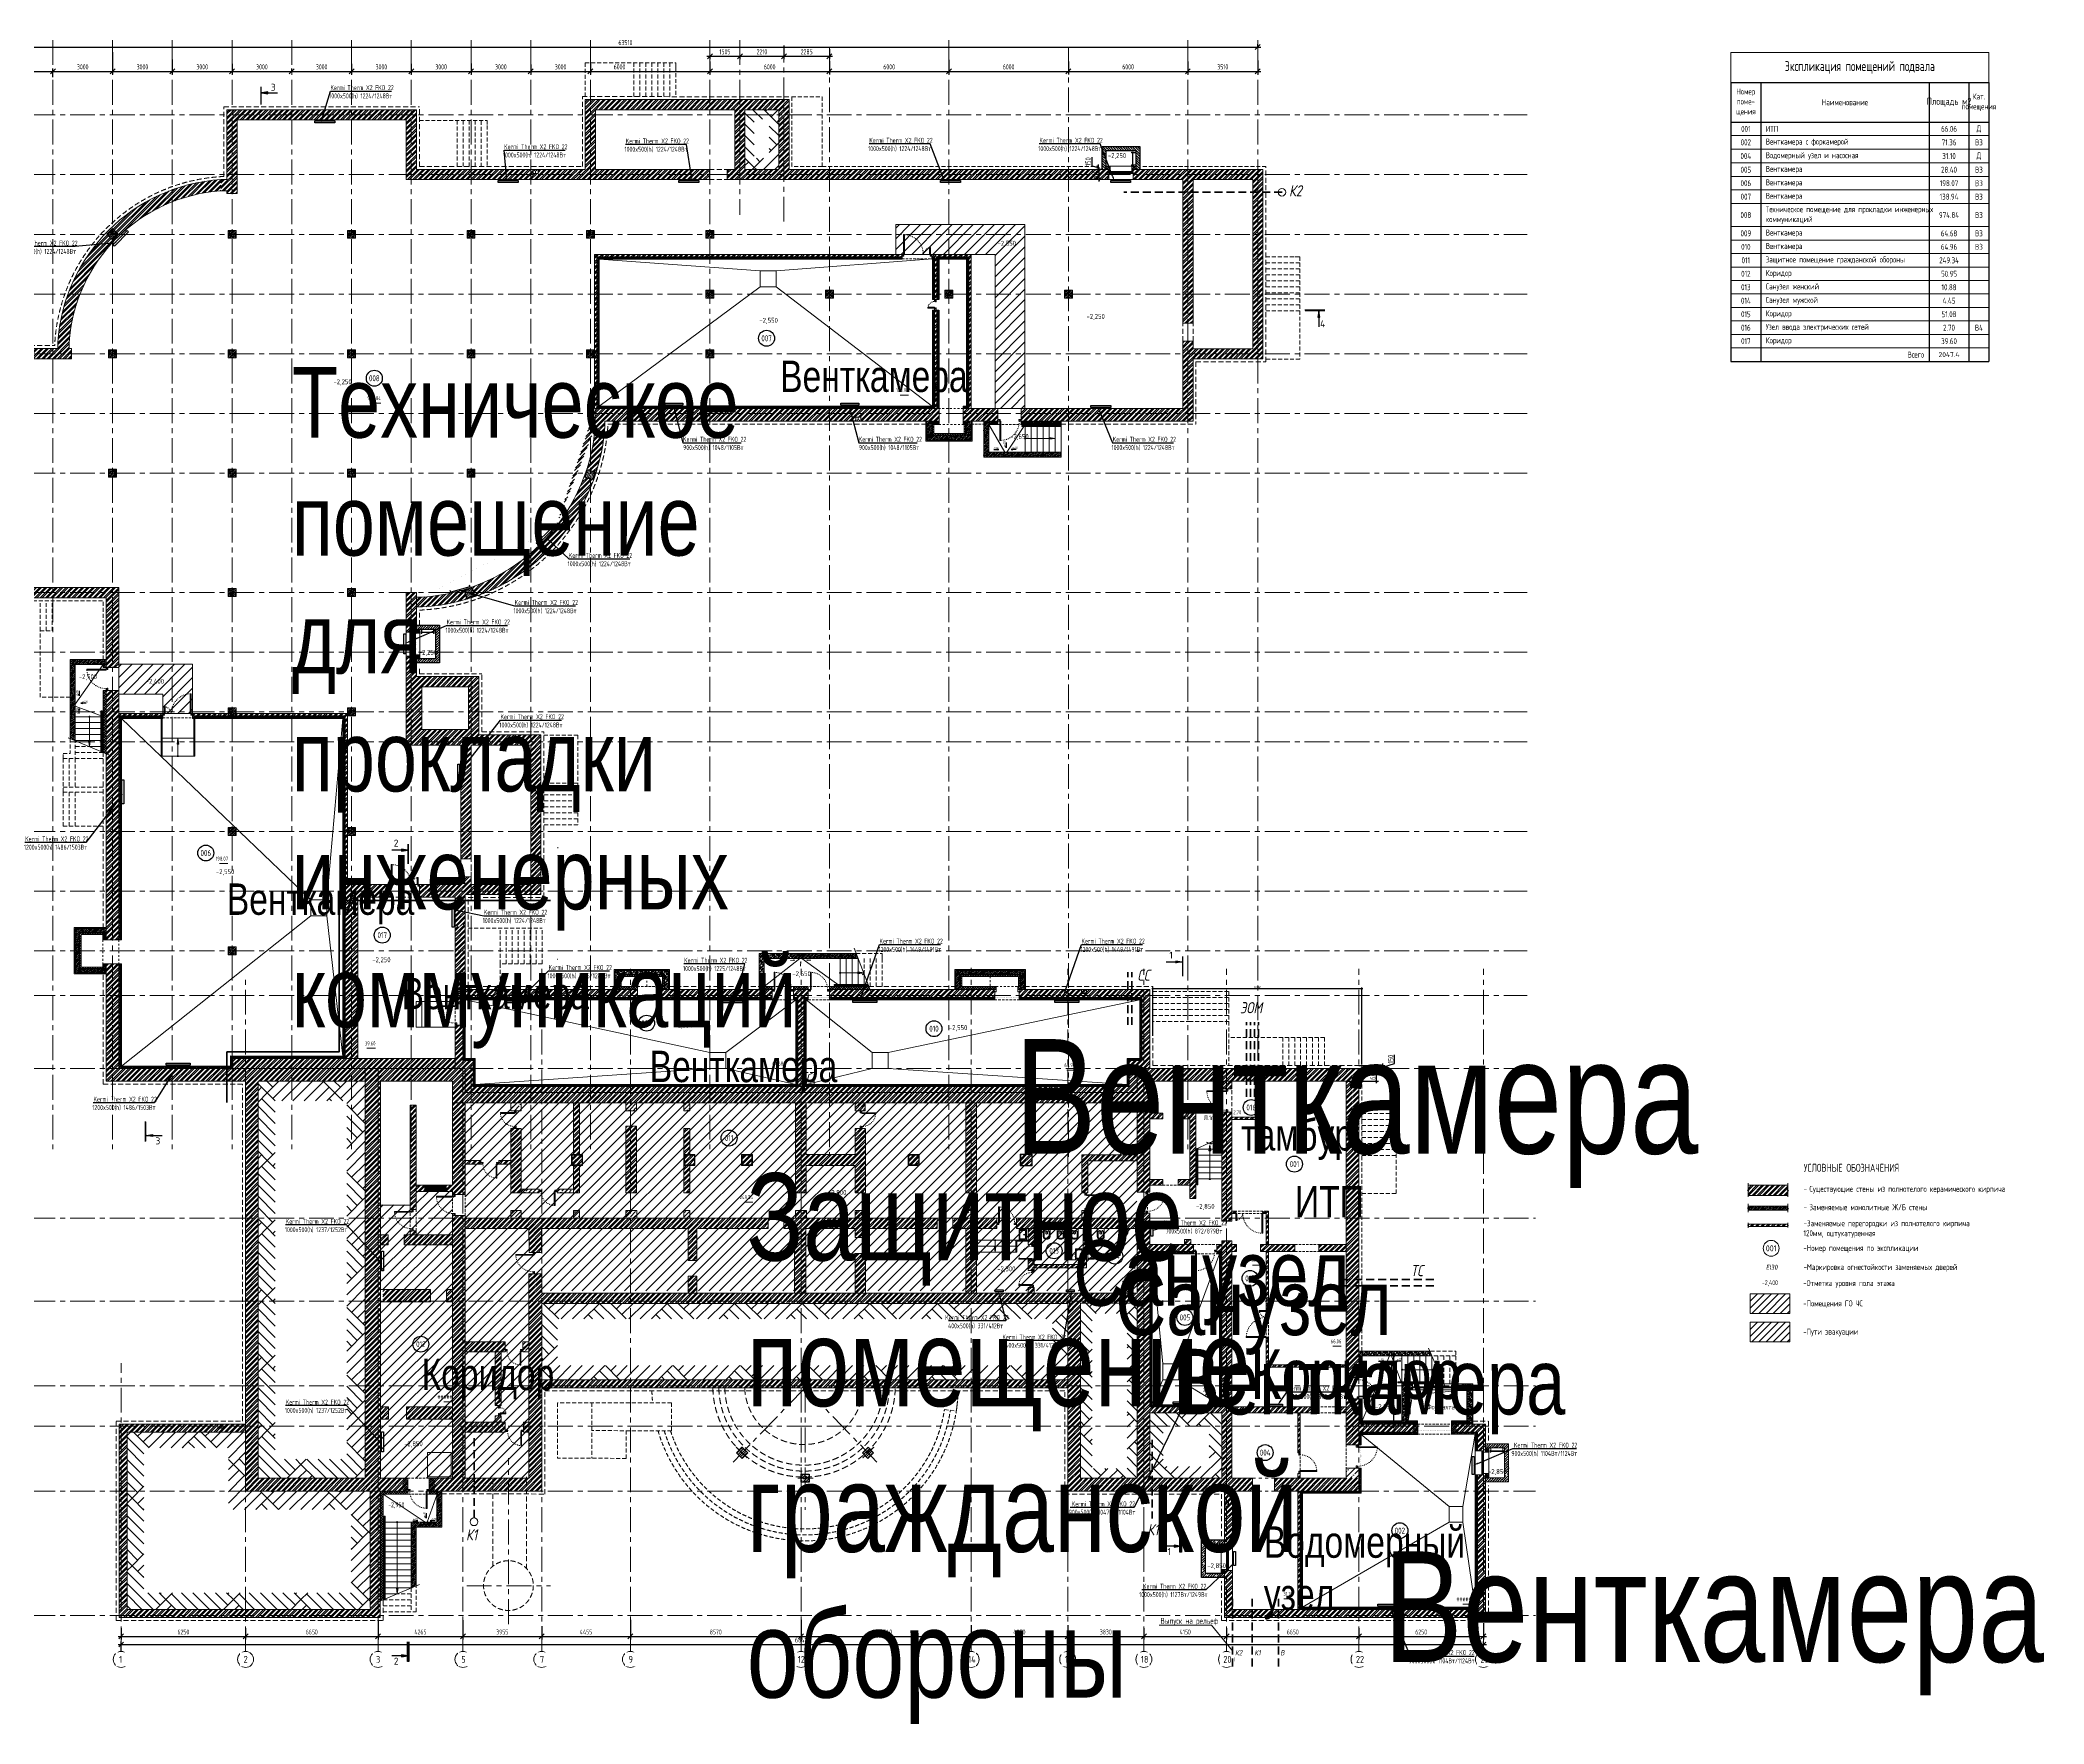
# Model space of a CAD drawing. Header units: millimetres. Extents: x -455656 to 9247092, y 0 to 412358.
# Drawn here: x -350814 to -250178, y 297410 to 382021 of the extents above; entities that cross this region are included whole.
import ezdxf
from ezdxf import colors
from ezdxf.entities.mleader import LeaderData, LeaderLine
from ezdxf.enums import TextEntityAlignment as Align
from ezdxf.math import Vec2, Vec3

# ---------------------------------------------------------------- set-up
doc = ezdxf.new("R2018")
doc.units = ezdxf.units.MM
doc.header["$MEASUREMENT"] = 0
doc.header["$PDMODE"] = 3
doc.header["$PDSIZE"] = -4
for name, pattern in [('ACAD_ISO03W100', [30, 12, -18]), ('ADSK_Штриховая_ш2 п1', [3, 2, -1]), ('CENTER', [2, 1.25, -0.25, 0.25, -0.25]), ('DASHED', [19.05, 12.7, -6.35]), ('HIDDEN', [6, 4, -2]), ('TRATTEGGIATA', [0.75, 0.5, -0.25]), ('Штрих', [6.35, 3.175, -3.175])]:
    doc.linetypes.add(name, pattern=pattern)
doc.layers.get('0').update_dxf_attribs({"color": 250, "lineweight": 9})
doc.layers.get('Defpoints').update_dxf_attribs({"color": 6})
for name, color, linetype, lineweight in [('1 этаж тонкие линии!', 250, 'Continuous', 0), ('АР_Колонны', 250, 'Continuous', 30), ('АР_Колонны Штрих', 250, 'Continuous', 5), ('АР_Навесной фасад', 147, 'Continuous', 5), ('АР_Номер помещения', 1, 'Continuous', 25), ('АР_Оси', 195, 'Continuous', 9), ('АР_Помещения_площадь', 19, 'Continuous', 9), ('АР_Разрезы', 175, 'Continuous', 9), ('АР_Сущ Несущая стена', 216, 'Continuous', 30), ('АР_Штриховка монолит', 250, 'Continuous', 9), ('подлога', 250, 'Continuous', 9), ('Радиаторы', 250, 'Continuous', 9), ('Радиаторы текст', 250, 'Continuous', 9), ('Специальное оборудование', 7, 'Continuous', 9), ('СТЕНЫ несущие ЛИДЕР', 7, 'Continuous', 30)]:
    doc.layers.add(name, color=color, linetype=linetype, lineweight=lineweight)
doc.layers.add('25. ЗАЛИВКА ЗОН', color=7, linetype='Continuous', lineweight=0, transparency=0.2)
doc.layers.add('АР_Названия помещений', color=124, linetype='Continuous', lineweight=5, plot=False)
doc.layers.add('АР_новое окно', color=155, linetype='Continuous')
doc.layers.add('ТХ_ВК_трапы', color=5, linetype='Continuous')
doc.styles.add('ICOCPEUR', font='isocpeur.ttf')
doc.styles.add('ISOCPEUR', font='isocpeur.ttf', dxfattribs={"width": 0.7})
doc.styles.add('ISOCPEUR_2', font='isocpeur.ttf', dxfattribs={"width": 0.9, "height": 300})
doc.styles.add('METRO-STYLE', font='isocpeur.ttf', dxfattribs={"width": 0.9, "oblique": 15})
doc.styles.get("Standard").update_dxf_attribs({"font": 'isocpeur.ttf'})
doc.styles.add('Архитект', font='isocpeur.ttf', dxfattribs={"width": 0.8, "oblique": 8})
doc.styles.add('Архитектурный размер', font='isocpeur.ttf', dxfattribs={"width": 0.8, "oblique": 8})
doc.styles.add('ГОСТ 2.304', font='isocpeur.ttf', dxfattribs={"width": 0.7})
doc.styles.add('ГОСТ М100', font='ARIALN.TTF')
doc.styles.add('М2', font='isocpeui.ttf', dxfattribs={"width": 0.8})
doc.dimstyles.new('ISO-25', dxfattribs={"dimtxt": 100, "dimasz": 30, "dimexe": 50, "dimexo": 50, "dimgap": 5, "dimtad": 1, "dimdec": 0, "dimdsep": 46, "dimtxsty": 'ГОСТ М100', "dimblk": 'OBLIQUE', "dimcen": 30, "dimdle": 50, "dimadec": 0, "dimazin": 0, "dimtfac": 1, "dimtdec": 0, "dimtmove": 1, "dimatfit": 3, "dimldrblk": 'OBLIQUE', "dimfxl": 1, "dimarcsym": 0})
doc.dimstyles.new('R_100', dxfattribs={"dimtxt": 270, "dimasz": 120, "dimexe": 100, "dimexo": 0, "dimgap": 60, "dimtad": 1, "dimdec": 0, "dimrnd": 5, "dimzin": 0, "dimdsep": 46, "dimtxsty": 'ISOCPEUR', "dimblk": 'ARCHTICK', "dimcen": 0, "dimdle": 100, "dimclrd": 256, "dimclre": 256, "dimclrt": 256, "dimadec": 0, "dimazin": 0, "dimtfac": 2, "dimtdec": 0, "dimtofl": 0, "dimtmove": 1, "dimatfit": 3, "dimfxl": 1, "dimtvp": 3, "dimtolj": 1, "dimtzin": 0, "dimarcsym": 0})
doc.dimstyles.new('СПДС', dxfattribs={"dimscale": 100, "dimtxt": 2.5, "dimasz": 2.5, "dimexe": 1.5, "dimexo": 0, "dimgap": 1, "dimtad": 1, "dimdec": 0, "dimrnd": 1, "dimtxsty": 'ГОСТ 2.304', "dimblk": 'OBLIQUE', "dimcen": 2.5, "dimdle": 1.5, "dimadec": 0, "dimazin": 2, "dimtfac": 0.75, "dimtdec": 0, "dimtmove": 1, "dimatfit": 3, "dimfxl": 1, "dimtolj": 1, "dimarcsym": 1})
pattern_1 = [(45, (0, 247657.5), (-132.58252, 132.58252), []), (45, (88.39, 247657.5), (-132.58252, 132.58252), [])]
pattern_2 = [(135, (0.2, 247657.5), (-3394.113, 0), [2400, -2400]), (135, (283, 247940.3), (-3394.113, 0), [2400, -2400]), (135, (565.9, 248223.2), (-3394.113, 0), [2400, -2400]), (135, (848.7, 248506), (-3394.113, 0), [2400, -2400]), (135, (1131.6, 248788.9), (-3394.113, 0), [2400, -2400]), (135, (1414.4, 249071.7), (-3394.113, 0), [2400, -2400]), (135, (1697.2, 249354.6), (-3394.113, 0), [2400, -2400]), (45, (-1696.9, 249354.6), (3394.113, 0), [2400, -2400]), (45, (-1979.7, 249637.4), (3394.113, 0), [2400, -2400]), (45, (-2262.6, 249920.2), (3394.113, 0), [2400, -2400]), (45, (-2545.4, 250203), (3394.113, 0), [2400, -2400]), (45, (-2828.2, 250486), (3394.113, 0), [2400, -2400]), (45, (-3111, 250768.8), (3394.113, 0), [2400, -2400]), (45, (-3394, 251051.6), (3394.113, 0), [2400, -2400])]
pattern_3 = [(45, (-16092.47, 247755.02), (-132.58252, 132.58252), []), (45, (-16004.08, 247755.02), (-132.58252, 132.58252), [])]
pattern_4 = [(45, (-15289.27, 247657.5), (-132.58252, 132.58252), []), (45, (-15200.88, 247657.5), (-132.58252, 132.58252), [])]
pattern_5 = [(45, (-1298551.72, 412084.36), (-132.58252, 132.58252), []), (45, (-1298463.33, 412084.36), (-132.58252, 132.58252), [])]
pattern_6 = [(45, (-1298418.67, 412480.3), (-132.58252, 132.58252), []), (45, (-1298330.29, 412480.3), (-132.58252, 132.58252), [])]
pattern_7 = [(45, (0, 247657.5), (-44.194174, 44.194174), []), (135, (0, 247657.5), (-44.194174, -44.194174), [])]
pattern_8 = [(45, (0, 247657.5), (-88.388348, 88.388348), []), (45, (88.39, 247657.5), (-88.388348, 88.388348), [156.25, -31.25, 0, -31.25])]
pattern_9 = [(135, (0, 247657.5), (-61.871843, -61.871843), []), (225, (0, 247657.5), (61.871843, -61.871843), [])]
pattern_10 = [(135, (0, 247657.5), (-44.194174, -44.194174), []), (225, (0, 247657.5), (44.194174, -44.194174), [])]
pattern_11 = [(225, (0, 247657.5), (265.16504, -265.16504), [])]
pattern_12 = [(45, (-2957.5, 247657.5), (-44.194174, 44.194174), []), (135, (-2957.5, 247657.5), (-44.194174, -44.194174), [])]
pattern_13 = [(315.065263, (0, 247657.5), (61.801328, 61.942279), []), (45.065263, (0, 247657.5), (-61.942279, 61.801328), [])]

# ---------------------------------------------------------------- blocks, each defined once
blk = doc.blocks.new('*U253')
at = {"layer": 'АР_новое окно', "lineweight": 20}
for p, q in [((0, 1210), (-70, 1210)), ((0, 0), (-70, 0))]:
    blk.add_line(p, q, dxfattribs=at)
at = {"layer": 'АР_новое окно'}
for p, q in [((-70, 1210), (-70, 0)), ((-70, 0), (-70, 1210)), ((0, 1140), (-70, 1140)), ((-35, 1140), (-35, 70)), ((0, 1210), (0, 0)), ((0, 70), (-70, 70))]:
    blk.add_line(p, q, dxfattribs=at)
blk = doc.blocks.new('*U26')
h = blk.add_hatch(color=256)
h.dxf.hatch_style = 1
edge = h.paths.add_edge_path()
edge.add_arc((0, 0), 27.6, 359.64, 719.64)
h = blk.add_hatch(color=256)
h.dxf.hatch_style = 1
h.paths.add_polyline_path([(300, -44), (300, 44), (600, 0)])
blk.add_line((600, 0), (0, 0))
blk.add_lwpolyline([(300, 44), (300, -44), (600, 0), (300, 44)])
blk.add_circle((0, 0), 27.6)
blk = doc.blocks.new('унитаз поликлиники')
for p, q in [((0, 175), (0, -175)), ((0, 175), (420, 175)), ((126, 87), (100, 87)), ((112, 73), (112, 100)), ((420, 139), (150, 139)), ((420, 129), (157, 129)), ((192, -34), (192, 34)), ((242, 44), (202, 44)), ((494, 57), (494, -57)), ((504, 55), (504, -55)), ((540, 55), (540, -55)), ((0, -175), (420, -175)), ((126, -87), (99, -86)), ((112, -73), (112, -100)), ((420, -139), (148, -139)), ((420, -129), (155, -129)), ((242, -44), (202, -44))]:
    blk.add_line(p, q)
for centre, radius, start, end in [((242, 0), 43.7, 270, 90), ((420, 55), 120, 0, 90), ((420, 55), 83.5, 359.86187, 90.33349), ((420, 55), 74, 0, 90), ((420, -55), 120, 270, 0), ((420, -55), 84, 270, 0), ((420, -55), 74, 270, 358.40182)]:
    blk.add_arc(centre, radius, start, end)
at = {"extrusion": (0, 0, -1)}
for centre, major_axis, ratio, start_param, end_param in [((112, 87), (3.55, 3.55), 1, 5.5040247, 11.78721), ((1158, 0), (-731, -726), 0.9937751, 0.6598492, 0.9109191), ((984, 0), (-23, -941), 0.8972801, 1.4222577, 1.6778468), ((150, 127), (-5.6, -10.5), 0.8213731, 1.2692113, 2.5706692), ((154, 120), (-5.61, -7.72), 0.7980925, 1.2329243, 2.6867229), ((148, -127), (5.4, -10.4), 0.8364428, 0.5611398, 1.8775766), ((155, -117), (5.3, -10.4), 0.8429843, 0.5499025, 1.8818997), ((202, -33), (4.12, -9.49), 0.964797, 0.42926, 1.9434133)]:
    blk.add_ellipse(centre, major_axis=major_axis, ratio=ratio, start_param=start_param, end_param=end_param, dxfattribs=at)
for centre, major_axis, ratio, start_param, end_param in [((202, 33), (4.12, 9.49), 0.964797, 0.42926, 1.9434133), ((112, -87), (3.54, -3.55), 1, 5.5040247, 11.78721)]:
    blk.add_ellipse(centre, major_axis=major_axis, ratio=ratio, start_param=start_param, end_param=end_param)
blk = doc.blocks.new('Из_буфера27431')
at = {"linetype": 'Continuous', "lineweight": 5}
for p, q in [((-139, 11), (-86, 18)), ((-139, 11), (-86, 18)), ((-76, 21), (-34, 25)), ((-76, 21), (-34, 25)), ((-59, 14), (-74, 14)), ((-59, 14), (-74, 14)), ((-59, -14), (-59, 14)), ((-59, -14), (-59, 14)), ((-86, -18), (-139, -11)), ((-86, -18), (-139, -11)), ((-34, -25), (-76, -21)), ((-34, -25), (-76, -21)), ((-74, -14), (-59, -14)), ((-74, -14), (-59, -14))]:
    blk.add_line(p, q, dxfattribs=at)
for points in [[(0, -260), (-380, -260), (-380, 260), (0, 260)], [(-59, -210), (-339, -210), (-339, 210), (-59, 210)], [(-59, -210), (-339, -210), (-339, 210), (-59, 210)]]:
    blk.add_lwpolyline(points, close=True, dxfattribs=at)
for centre, radius, start, end in [((-137, 0), 11.2, 97.13892, 262.86108), ((-137, 0), 11.2, 97.13892, 262.86108), ((-74, 0), 21.1, 122.77103, 237.22897), ((-74, 0), 21.1, 122.77103, 237.22897), ((-74, 0), 13.6, 90, 270), ((-74, 0), 13.6, 90, 270), ((-74, 0), 21.1, 95.16961, 122.77103), ((-74, 0), 21.1, 95.16961, 122.77103), ((-34, 0), 25, 270, 90), ((-34, 0), 25, 270, 90), ((-74, 0), 21.1, 237.22897, 264.83039), ((-74, 0), 21.1, 237.22897, 264.83039)]:
    blk.add_arc(centre, radius, start, end, dxfattribs=at)
blk = doc.blocks.new('Писуар')
for points in [[(0, 53), (116, 53, 0.3288677), (164, 90, 0.0669989), (145, 234, 0.1722095), (82, 318, 0.1432854), (0, 342, 0.1432854), (-82, 318, 0.1722095), (-145, 234, 0.0669989), (-164, 90)], [(-164, 90, 0.3288677), (-116, 53, 8)], [(-58, 286, 0.1373962), (-106, 222)], [(0, 93, 0.4199956), (-16, 77, 0.1514921), (-11, 66), (0, 66)], [(0, 93, -0.4199956), (16, 77, -0.1514921), (11, 66), (0, 66)], [(58, 286, -0.1373962), (106, 222)]]:
    blk.add_lwpolyline(points, format="xyb")
for points in [[(0, 0), (-164, 0), (-164, 90)], [(0, 53), (-116, 53)], [(0, 0), (164, 0), (164, 90)]]:
    blk.add_lwpolyline(points)
blk.add_lwpolyline([(-21, 0), (21, 0), (21, -16), (-21, -16)], close=True)
for centre, radius, start, end in [((282, 110), 404, 163.87115, 178.96926), ((3, 912), 819, 262.01576, 269.81492), ((0, 187), 115, 90, 120.51024)]:
    blk.add_arc(centre, radius, start, end)
at = {"extrusion": (0, 0, -1)}
for centre, radius, start, end in [((0, 187), 115, 90, 120.51024), ((3, 912), 819, 262.01576, 269.81492), ((282, 110), 404, 163.87115, 178.96926)]:
    blk.add_arc(centre, radius, start, end, dxfattribs=at)
for points, start_tangent, end_tangent in [([(-122, 117), (-111, 101)], (0.0140374, -0.9999015), (0.9741291, -0.2259923)), ([(122, 117), (111, 101)], (-0.0140374, -0.9999015), (-0.9741291, -0.2259923))]:
    blk.add_spline(points, degree=3, dxfattribs=dict(start_tangent=start_tangent, end_tangent=end_tangent))
for points in [[(-11, 132), (-11, 138), (-5, 138), (0, 138)], [(0, 122), (-5, 122), (-11, 127), (-11, 132)], [(11, 132), (11, 138), (5, 138), (0, 138)], [(0, 122), (5, 122), (11, 127), (11, 132)], [(164, 90), (159, 69), (138, 53), (116, 53)]]:
    blk.add_open_spline(points, degree=3)
blk = doc.blocks.new('*U472')
h = blk.add_hatch(color=256)
h.dxf.hatch_style = 1
edge = h.paths.add_edge_path()
edge.add_arc((0, 0), 27.6, 359.64, 719.64)
h = blk.add_hatch(color=256)
h.dxf.hatch_style = 1
h.paths.add_polyline_path([(3300, -44), (3300, 44), (3600, 0)])
blk.add_line((3600, 0), (0, 0))
blk.add_lwpolyline([(3300, 44), (3300, -44), (3600, 0), (3300, 44)])
blk.add_circle((0, 0), 27.6)
blk = doc.blocks.new('*U248')
at = {"layer": 'АР_новое окно', "lineweight": 20}
for p, q in [((0, 1210), (-70, 1210)), ((0, 0), (-70, 0))]:
    blk.add_line(p, q, dxfattribs=at)
at = {"layer": 'АР_новое окно'}
for p, q in [((-70, 1210), (-70, 0)), ((-70, 0), (-70, 1210)), ((0, 1140), (-70, 1140)), ((-35, 1140), (-35, 70)), ((0, 1210), (0, 0)), ((0, 70), (-70, 70))]:
    blk.add_line(p, q, dxfattribs=at)
blk = doc.blocks.new('*U247')
for points in [[(-55, -80), (-55, 0), (-115, 0), (-115, -40), (-100, -40), (-100, -80), (-55, -80)], [(0, 0), (0, -80), (-55, -80), (-55, 0), (0, 0)], [(-1170, 0), (-1170, -80), (-1115, -80), (-1115, 0), (-1170, 0)], [(-1115, -80), (-1115, 0), (-1055, 0), (-1055, -40), (-1070, -40), (-1070, -80), (-1115, -80)]]:
    blk.add_lwpolyline(points)
blk.add_lwpolyline([(-100, -80), (-100, -1050), (-140, -1050), (-140, -80)], close=True)
at = {"linetype": 'ACAD_ISO03W100', "ltscale": 3}
blk.add_arc((-100, -80), 970, 180, 270, dxfattribs=at)
blk = doc.blocks.new('*U300')
for points in [[(0, 0), (0, -80), (55, -80), (55, 0), (0, 0)], [(55, -80), (55, 0), (115, 0), (115, -40), (100, -40), (100, -80), (55, -80)], [(475, -80), (475, 0), (415, 0), (415, -40), (430, -40), (430, -80), (475, -80)], [(530, 0), (530, -80), (475, -80), (475, 0), (530, 0)]]:
    blk.add_lwpolyline(points)
blk.add_lwpolyline([(100, -80), (100, -410), (140, -410), (140, -80)], close=True)
at = {"linetype": 'ACAD_ISO03W100', "ltscale": 3}
blk.add_arc((100, -80), 330, 270, 0, dxfattribs=at)
blk = doc.blocks.new('*U252')
for points in [[(-55, -80), (-55, 0), (-115, 0), (-115, -40), (-100, -40), (-100, -80), (-55, -80)], [(0, 0), (0, -80), (-55, -80), (-55, 0), (0, 0)], [(-1170, 0), (-1170, -80), (-1115, -80), (-1115, 0), (-1170, 0)], [(-1115, -80), (-1115, 0), (-1055, 0), (-1055, -40), (-1070, -40), (-1070, -80), (-1115, -80)]]:
    blk.add_lwpolyline(points)
blk.add_lwpolyline([(-100, -80), (-100, -1050), (-140, -1050), (-140, -80)], close=True)
at = {"linetype": 'ACAD_ISO03W100', "ltscale": 3}
blk.add_arc((-100, -80), 970, 180, 270, dxfattribs=at)
blk = doc.blocks.new('*U259')
h = blk.add_hatch(color=256)
h.dxf.hatch_style = 1
edge = h.paths.add_edge_path()
edge.add_arc((0, 0), 27.6, 359.64, 719.64)
h = blk.add_hatch(color=256)
h.dxf.hatch_style = 1
h.paths.add_polyline_path([(1199, -44), (1199, 44), (1499, 0)])
blk.add_line((1499, 0), (0, 0))
blk.add_lwpolyline([(1199, 44), (1199, -44), (1499, 0), (1199, 44)])
blk.add_circle((0, 0), 27.6)
blk = doc.blocks.new('*U249')
for points in [[(-55, -80), (-55, 0), (-115, 0), (-115, -40), (-100, -40), (-100, -80), (-55, -80)], [(0, 0), (0, -80), (-55, -80), (-55, 0), (0, 0)], [(-1030, 0), (-1030, -80), (-975, -80), (-975, 0), (-1030, 0)], [(-975, -80), (-975, 0), (-915, 0), (-915, -40), (-930, -40), (-930, -80), (-975, -80)]]:
    blk.add_lwpolyline(points)
blk.add_lwpolyline([(-100, -80), (-100, -910), (-140, -910), (-140, -80)], close=True)
at = {"linetype": 'ACAD_ISO03W100', "ltscale": 3}
blk.add_arc((-100, -80), 830, 180, 270, dxfattribs=at)
blk = doc.blocks.new('*U250')
for points in [[(-55, -80), (-55, 0), (-115, 0), (-115, -40), (-100, -40), (-100, -80), (-55, -80)], [(0, 0), (0, -80), (-55, -80), (-55, 0), (0, 0)], [(-1070, 0), (-1070, -80), (-1015, -80), (-1015, 0), (-1070, 0)], [(-1015, -80), (-1015, 0), (-955, 0), (-955, -40), (-970, -40), (-970, -80), (-1015, -80)]]:
    blk.add_lwpolyline(points)
blk.add_lwpolyline([(-100, -80), (-100, -950), (-140, -950), (-140, -80)], close=True)
at = {"linetype": 'ACAD_ISO03W100', "ltscale": 3}
blk.add_arc((-100, -80), 870, 180, 270, dxfattribs=at)
blk = doc.blocks.new('*U251')
for points in [[(0, 0), (0, -80), (55, -80), (55, 0), (0, 0)], [(55, -80), (55, 0), (115, 0), (115, -40), (100, -40), (100, -80), (55, -80)], [(1115, -80), (1115, 0), (1055, 0), (1055, -40), (1070, -40), (1070, -80), (1115, -80)], [(1170, 0), (1170, -80), (1115, -80), (1115, 0), (1170, 0)]]:
    blk.add_lwpolyline(points)
blk.add_lwpolyline([(100, -80), (100, -1050), (140, -1050), (140, -80)], close=True)
at = {"linetype": 'ACAD_ISO03W100', "ltscale": 3}
blk.add_arc((100, -80), 970, 270, 0, dxfattribs=at)
blk = doc.blocks.new('*U263')
for points in [[(-55, -80), (-55, 0), (-115, 0), (-115, -40), (-100, -40), (-100, -80), (-55, -80)], [(0, 0), (0, -80), (-55, -80), (-55, 0), (0, 0)], [(-1070, 0), (-1070, -80), (-1015, -80), (-1015, 0), (-1070, 0)], [(-1015, -80), (-1015, 0), (-955, 0), (-955, -40), (-970, -40), (-970, -80), (-1015, -80)]]:
    blk.add_lwpolyline(points)
blk.add_lwpolyline([(-100, -80), (-100, -950), (-140, -950), (-140, -80)], close=True)
at = {"linetype": 'ACAD_ISO03W100', "ltscale": 3}
blk.add_arc((-100, -80), 870, 180, 270, dxfattribs=at)
blk = doc.blocks.new('*U257')
for points in [[(-55, -80), (-55, 0), (-115, 0), (-115, -40), (-100, -40), (-100, -80), (-55, -80)], [(0, 0), (0, -80), (-55, -80), (-55, 0), (0, 0)], [(-1070, 0), (-1070, -80), (-1015, -80), (-1015, 0), (-1070, 0)], [(-1015, -80), (-1015, 0), (-955, 0), (-955, -40), (-970, -40), (-970, -80), (-1015, -80)]]:
    blk.add_lwpolyline(points)
blk.add_lwpolyline([(-100, -80), (-100, -950), (-140, -950), (-140, -80)], close=True)
at = {"linetype": 'ACAD_ISO03W100', "ltscale": 3}
blk.add_arc((-100, -80), 870, 180, 270, dxfattribs=at)
blk = doc.blocks.new('*U302')
h = blk.add_hatch(color=256)
h.dxf.hatch_style = 1
edge = h.paths.add_edge_path()
edge.add_arc((0, 0), 27.6, 359.64, 719.64)
h = blk.add_hatch(color=256)
h.dxf.hatch_style = 1
h.paths.add_polyline_path([(880, -44), (880, 44), (1180, 0)])
blk.add_line((1180, 0), (0, 0))
blk.add_lwpolyline([(880, 44), (880, -44), (1180, 0), (880, 44)])
blk.add_circle((0, 0), 27.6)
blk = doc.blocks.new('*U260')
for points in [[(0, 0), (0, -80), (55, -80), (55, 0), (0, 0)], [(55, -80), (55, 0), (115, 0), (115, -40), (100, -40), (100, -80), (55, -80)], [(1015, -80), (1015, 0), (955, 0), (955, -40), (970, -40), (970, -80), (1015, -80)], [(1070, 0), (1070, -80), (1015, -80), (1015, 0), (1070, 0)]]:
    blk.add_lwpolyline(points)
blk.add_lwpolyline([(100, -80), (100, -950), (140, -950), (140, -80)], close=True)
at = {"linetype": 'ACAD_ISO03W100', "ltscale": 3}
blk.add_arc((100, -80), 870, 270, 0, dxfattribs=at)
blk = doc.blocks.new('*U261')
for points in [[(-900, 0), (-900, 80), (-845, 80), (-845, 0), (-900, 0)], [(-845, 80), (-845, 0), (-785, 0), (-785, 40), (-800, 40), (-800, 80), (-845, 80)], [(-55, 80), (-55, 0), (-115, 0), (-115, 40), (-100, 40), (-100, 80), (-55, 80)], [(0, 0), (0, 80), (-55, 80), (-55, 0), (0, 0)]]:
    blk.add_lwpolyline(points)
blk.add_lwpolyline([(-100, 80), (-100, 780), (-140, 780), (-140, 80)], close=True)
at = {"linetype": 'ACAD_ISO03W100', "ltscale": 3}
blk.add_arc((-100, 80), 700, 90, 180, dxfattribs=at)
blk = doc.blocks.new('*U262')
for points in [[(-900, 0), (-900, 80), (-845, 80), (-845, 0), (-900, 0)], [(-845, 80), (-845, 0), (-785, 0), (-785, 40), (-800, 40), (-800, 80), (-845, 80)], [(-55, 80), (-55, 0), (-115, 0), (-115, 40), (-100, 40), (-100, 80), (-55, 80)], [(0, 0), (0, 80), (-55, 80), (-55, 0), (0, 0)]]:
    blk.add_lwpolyline(points)
blk.add_lwpolyline([(-100, 80), (-100, 780), (-140, 780), (-140, 80)], close=True)
at = {"linetype": 'ACAD_ISO03W100', "ltscale": 3}
blk.add_arc((-100, 80), 700, 90, 180, dxfattribs=at)
blk = doc.blocks.new('*U264')
for points in [[(-1070, 0), (-1070, 80), (-1015, 80), (-1015, 0), (-1070, 0)], [(-1015, 80), (-1015, 0), (-955, 0), (-955, 40), (-970, 40), (-970, 80), (-1015, 80)], [(-55, 80), (-55, 0), (-115, 0), (-115, 40), (-100, 40), (-100, 80), (-55, 80)], [(0, 0), (0, 80), (-55, 80), (-55, 0), (0, 0)]]:
    blk.add_lwpolyline(points)
blk.add_lwpolyline([(-100, 80), (-100, 950), (-140, 950), (-140, 80)], close=True)
at = {"linetype": 'ACAD_ISO03W100', "ltscale": 3}
blk.add_arc((-100, 80), 870, 90, 180, dxfattribs=at)
blk = doc.blocks.new('*U265')
blk.add_lwpolyline([(100, 80), (100, 1040), (140, 1040), (140, 80)], close=True)
for points in [[(0, 0), (0, 80), (55, 80), (55, 0), (0, 0)], [(55, 80), (55, 0), (115, 0), (115, 40), (100, 40), (100, 80), (55, 80)], [(1105, 80), (1105, 0), (1045, 0), (1045, 40), (1060, 40), (1060, 80), (1105, 80)], [(1160, 0), (1160, 80), (1105, 80), (1105, 0), (1160, 0)]]:
    blk.add_lwpolyline(points)
at = {"linetype": 'ACAD_ISO03W100', "ltscale": 3}
blk.add_arc((100, 80), 960, 0, 90, dxfattribs=at)
blk = doc.blocks.new('*U254')
for points in [[(-55, -80), (-55, 0), (-115, 0), (-115, -40), (-100, -40), (-100, -80), (-55, -80)], [(0, 0), (0, -80), (-55, -80), (-55, 0), (0, 0)], [(-1170, 0), (-1170, -80), (-1115, -80), (-1115, 0), (-1170, 0)], [(-1115, -80), (-1115, 0), (-1055, 0), (-1055, -40), (-1070, -40), (-1070, -80), (-1115, -80)]]:
    blk.add_lwpolyline(points)
blk.add_lwpolyline([(-100, -80), (-100, -1050), (-140, -1050), (-140, -80)], close=True)
at = {"linetype": 'ACAD_ISO03W100', "ltscale": 3}
blk.add_arc((-100, -80), 970, 180, 270, dxfattribs=at)
blk = doc.blocks.new('*U255')
h = blk.add_hatch(color=256)
h.dxf.hatch_style = 1
edge = h.paths.add_edge_path()
edge.add_arc((0, 0), 27.6, 359.64, 719.64)
h = blk.add_hatch(color=256)
h.dxf.hatch_style = 1
h.paths.add_polyline_path([(1422, -44), (1422, 44), (1722, 0)])
blk.add_line((1722, 0), (0, 0))
blk.add_lwpolyline([(1422, 44), (1422, -44), (1722, 0), (1422, 44)])
blk.add_circle((0, 0), 27.6)
blk = doc.blocks.new('*U256')
for points in [[(-1070, 0), (-1070, 80), (-1015, 80), (-1015, 0), (-1070, 0)], [(-1015, 80), (-1015, 0), (-955, 0), (-955, 40), (-970, 40), (-970, 80), (-1015, 80)], [(-55, 80), (-55, 0), (-115, 0), (-115, 40), (-100, 40), (-100, 80), (-55, 80)], [(0, 0), (0, 80), (-55, 80), (-55, 0), (0, 0)]]:
    blk.add_lwpolyline(points)
blk.add_lwpolyline([(-100, 80), (-100, 950), (-140, 950), (-140, 80)], close=True)
at = {"linetype": 'ACAD_ISO03W100', "ltscale": 3}
blk.add_arc((-100, 80), 870, 90, 180, dxfattribs=at)
blk = doc.blocks.new('_Oblique')
at = {"color": 0, "linetype": 'ByBlock', "lineweight": -2}
blk.add_line((-0.5, -0.5), (0.5, 0.5), dxfattribs=at)
blk = doc.blocks.new('*D588')
at = {"layer": 'Defpoints', "color": 0, "lineweight": 30, "ltscale": 100, "transparency": 16777216}
for p in [(-346742, 302215), (-340492, 302215), (-340492, 301805)]:
    blk.add_point(p, dxfattribs=at)
at = {"layer": 'подлога', "color": 0, "lineweight": -2, "ltscale": 100}
for p, q in [((-346742, 302215), (-346742, 301655)), ((-340492, 302215), (-340492, 301655)), ((-346892, 301805), (-340342, 301805))]:
    blk.add_line(p, q, dxfattribs=at)
at = {"layer": 'подлога', "color": 0, "lineweight": -2, "ltscale": 100, "xscale": 250, "yscale": 250, "zscale": 250, "rotation": 180}
blk.add_blockref('_Oblique', (-346742, 301805), dxfattribs=at)
at = {"layer": 'подлога', "color": 0, "lineweight": -2, "ltscale": 100, "xscale": 250, "yscale": 250, "zscale": 250}
blk.add_blockref('_Oblique', (-340492, 301805), dxfattribs=at)
at = {"layer": 'подлога', "color": 0, "ltscale": 100, "insert": (-343617, 302030), "char_height": 250, "attachment_point": 5, "style": 'ГОСТ 2.304'}
blk.add_mtext('\\A1;6250', dxfattribs=at)
blk = doc.blocks.new('*D589')
at = {"layer": 'Defpoints', "color": 0, "lineweight": 30, "ltscale": 100, "transparency": 16777216}
for p in [(-340492, 302215), (-333842, 302628), (-333842, 301805)]:
    blk.add_point(p, dxfattribs=at)
at = {"layer": 'подлога', "color": 0, "lineweight": -2, "ltscale": 100}
for p, q in [((-340492, 302215), (-340492, 301655)), ((-333842, 302628), (-333842, 301655)), ((-340642, 301805), (-333692, 301805))]:
    blk.add_line(p, q, dxfattribs=at)
at = {"layer": 'подлога', "color": 0, "lineweight": -2, "ltscale": 100, "xscale": 250, "yscale": 250, "zscale": 250, "rotation": 180}
blk.add_blockref('_Oblique', (-340492, 301805), dxfattribs=at)
at = {"layer": 'подлога', "color": 0, "lineweight": -2, "ltscale": 100, "xscale": 250, "yscale": 250, "zscale": 250}
blk.add_blockref('_Oblique', (-333842, 301805), dxfattribs=at)
at = {"layer": 'подлога', "color": 0, "ltscale": 100, "insert": (-337167, 302030), "char_height": 250, "attachment_point": 5, "style": 'ГОСТ 2.304'}
blk.add_mtext('\\A1;6650', dxfattribs=at)
blk = doc.blocks.new('*D590')
at = {"layer": 'Defpoints', "color": 0, "lineweight": 30, "ltscale": 100, "transparency": 16777216}
for p in [(-333842, 302628), (-329577, 302628), (-329577, 301805)]:
    blk.add_point(p, dxfattribs=at)
at = {"layer": 'подлога', "color": 0, "lineweight": -2, "ltscale": 100}
for p, q in [((-333842, 302628), (-333842, 301655)), ((-329577, 302628), (-329577, 301655)), ((-333992, 301805), (-329427, 301805))]:
    blk.add_line(p, q, dxfattribs=at)
at = {"layer": 'подлога', "color": 0, "lineweight": -2, "ltscale": 100, "xscale": 250, "yscale": 250, "zscale": 250, "rotation": 180}
blk.add_blockref('_Oblique', (-333842, 301805), dxfattribs=at)
at = {"layer": 'подлога', "color": 0, "lineweight": -2, "ltscale": 100, "xscale": 250, "yscale": 250, "zscale": 250}
blk.add_blockref('_Oblique', (-329577, 301805), dxfattribs=at)
at = {"layer": 'подлога', "color": 0, "ltscale": 100, "insert": (-331710, 302030), "char_height": 250, "attachment_point": 5, "style": 'ГОСТ 2.304'}
blk.add_mtext('\\A1;4265', dxfattribs=at)
blk = doc.blocks.new('*D591')
at = {"layer": 'Defpoints', "color": 0, "lineweight": 30, "ltscale": 100, "transparency": 16777216}
for p in [(-329577, 302628), (-325622, 302328), (-325622, 301805)]:
    blk.add_point(p, dxfattribs=at)
at = {"layer": 'подлога', "color": 0, "lineweight": -2, "ltscale": 100}
for p, q in [((-329577, 302628), (-329577, 301655)), ((-325622, 302328), (-325622, 301655)), ((-329727, 301805), (-325472, 301805))]:
    blk.add_line(p, q, dxfattribs=at)
at = {"layer": 'подлога', "color": 0, "lineweight": -2, "ltscale": 100, "xscale": 250, "yscale": 250, "zscale": 250, "rotation": 180}
blk.add_blockref('_Oblique', (-329577, 301805), dxfattribs=at)
at = {"layer": 'подлога', "color": 0, "lineweight": -2, "ltscale": 100, "xscale": 250, "yscale": 250, "zscale": 250}
blk.add_blockref('_Oblique', (-325622, 301805), dxfattribs=at)
at = {"layer": 'подлога', "color": 0, "ltscale": 100, "insert": (-327600, 302030), "char_height": 250, "attachment_point": 5, "style": 'ГОСТ 2.304'}
blk.add_mtext('\\A1;3955', dxfattribs=at)
blk = doc.blocks.new('*D592')
at = {"layer": 'Defpoints', "color": 0, "lineweight": 30, "ltscale": 100, "transparency": 16777216}
for p in [(-325622, 302328), (-321167, 302646), (-321167, 301805)]:
    blk.add_point(p, dxfattribs=at)
at = {"layer": 'подлога', "color": 0, "lineweight": -2, "ltscale": 100}
for p, q in [((-325622, 302328), (-325622, 301655)), ((-321167, 302646), (-321167, 301655)), ((-325772, 301805), (-321017, 301805))]:
    blk.add_line(p, q, dxfattribs=at)
at = {"layer": 'подлога', "color": 0, "lineweight": -2, "ltscale": 100, "xscale": 250, "yscale": 250, "zscale": 250, "rotation": 180}
blk.add_blockref('_Oblique', (-325622, 301805), dxfattribs=at)
at = {"layer": 'подлога', "color": 0, "lineweight": -2, "ltscale": 100, "xscale": 250, "yscale": 250, "zscale": 250}
blk.add_blockref('_Oblique', (-321167, 301805), dxfattribs=at)
at = {"layer": 'подлога', "color": 0, "ltscale": 100, "insert": (-323395, 302030), "char_height": 250, "attachment_point": 5, "style": 'ГОСТ 2.304'}
blk.add_mtext('\\A1;4455', dxfattribs=at)
blk = doc.blocks.new('*D593')
at = {"layer": 'Defpoints', "color": 0, "lineweight": 30, "ltscale": 100, "transparency": 16777216}
for p in [(-321167, 302646), (-312597, 302646), (-312597, 301805)]:
    blk.add_point(p, dxfattribs=at)
at = {"layer": 'подлога', "color": 0, "lineweight": -2, "ltscale": 100}
for p, q in [((-321167, 302646), (-321167, 301655)), ((-312597, 302646), (-312597, 301655)), ((-321317, 301805), (-312447, 301805))]:
    blk.add_line(p, q, dxfattribs=at)
at = {"layer": 'подлога', "color": 0, "lineweight": -2, "ltscale": 100, "xscale": 250, "yscale": 250, "zscale": 250, "rotation": 180}
blk.add_blockref('_Oblique', (-321167, 301805), dxfattribs=at)
at = {"layer": 'подлога', "color": 0, "lineweight": -2, "ltscale": 100, "xscale": 250, "yscale": 250, "zscale": 250}
blk.add_blockref('_Oblique', (-312597, 301805), dxfattribs=at)
at = {"layer": 'подлога', "color": 0, "ltscale": 100, "insert": (-316882, 302030), "char_height": 250, "attachment_point": 5, "style": 'ГОСТ 2.304'}
blk.add_mtext('\\A1;8570', dxfattribs=at)
blk = doc.blocks.new('*D594')
at = {"layer": 'Defpoints', "color": 0, "lineweight": 30, "ltscale": 100, "transparency": 16777216}
for p in [(-312597, 302646), (-304057, 302379), (-304057, 301805)]:
    blk.add_point(p, dxfattribs=at)
at = {"layer": 'подлога', "color": 0, "lineweight": -2, "ltscale": 100}
for p, q in [((-312597, 302646), (-312597, 301655)), ((-304057, 302379), (-304057, 301655)), ((-312747, 301805), (-303907, 301805))]:
    blk.add_line(p, q, dxfattribs=at)
at = {"layer": 'подлога', "color": 0, "lineweight": -2, "ltscale": 100, "xscale": 250, "yscale": 250, "zscale": 250, "rotation": 180}
blk.add_blockref('_Oblique', (-312597, 301805), dxfattribs=at)
at = {"layer": 'подлога', "color": 0, "lineweight": -2, "ltscale": 100, "xscale": 250, "yscale": 250, "zscale": 250}
blk.add_blockref('_Oblique', (-304057, 301805), dxfattribs=at)
at = {"layer": 'подлога', "color": 0, "ltscale": 100, "insert": (-308327, 302030), "char_height": 250, "attachment_point": 5, "style": 'ГОСТ 2.304'}
blk.add_mtext('\\A1;8540', dxfattribs=at)
blk = doc.blocks.new('*D595')
at = {"layer": 'Defpoints', "color": 0, "lineweight": 30, "ltscale": 100, "transparency": 16777216}
for p in [(-299207, 302379), (-295377, 302227), (-295377, 301805)]:
    blk.add_point(p, dxfattribs=at)
at = {"layer": 'подлога', "color": 0, "lineweight": -2, "ltscale": 100}
for p, q in [((-299207, 302379), (-299207, 301655)), ((-295377, 302227), (-295377, 301655)), ((-299357, 301805), (-295227, 301805))]:
    blk.add_line(p, q, dxfattribs=at)
at = {"layer": 'подлога', "color": 0, "lineweight": -2, "ltscale": 100, "xscale": 250, "yscale": 250, "zscale": 250, "rotation": 180}
blk.add_blockref('_Oblique', (-299207, 301805), dxfattribs=at)
at = {"layer": 'подлога', "color": 0, "lineweight": -2, "ltscale": 100, "xscale": 250, "yscale": 250, "zscale": 250}
blk.add_blockref('_Oblique', (-295377, 301805), dxfattribs=at)
at = {"layer": 'подлога', "color": 0, "ltscale": 100, "insert": (-297292, 302030), "char_height": 250, "attachment_point": 5, "style": 'ГОСТ 2.304'}
blk.add_mtext('\\A1;3830', dxfattribs=at)
blk = doc.blocks.new('*D596')
at = {"layer": 'Defpoints', "color": 0, "lineweight": 30, "ltscale": 100, "transparency": 16777216}
for p in [(-295377, 302227), (-291227, 302227), (-291227, 301805)]:
    blk.add_point(p, dxfattribs=at)
at = {"layer": 'подлога', "color": 0, "lineweight": -2, "ltscale": 100}
for p, q in [((-295377, 302227), (-295377, 301655)), ((-291227, 302227), (-291227, 301655)), ((-295527, 301805), (-291077, 301805))]:
    blk.add_line(p, q, dxfattribs=at)
at = {"layer": 'подлога', "color": 0, "lineweight": -2, "ltscale": 100, "xscale": 250, "yscale": 250, "zscale": 250, "rotation": 180}
blk.add_blockref('_Oblique', (-295377, 301805), dxfattribs=at)
at = {"layer": 'подлога', "color": 0, "lineweight": -2, "ltscale": 100, "xscale": 250, "yscale": 250, "zscale": 250}
blk.add_blockref('_Oblique', (-291227, 301805), dxfattribs=at)
at = {"layer": 'подлога', "color": 0, "ltscale": 100, "insert": (-293302, 302030), "char_height": 250, "attachment_point": 5, "style": 'ГОСТ 2.304'}
blk.add_mtext('\\A1;4150', dxfattribs=at)
blk = doc.blocks.new('*D597')
at = {"layer": 'Defpoints', "color": 0, "lineweight": 30, "ltscale": 100, "transparency": 16777216}
for p in [(-291227, 302227), (-284577, 302227), (-284577, 301805)]:
    blk.add_point(p, dxfattribs=at)
at = {"layer": 'подлога', "color": 0, "lineweight": -2, "ltscale": 100}
for p, q in [((-291227, 302227), (-291227, 301655)), ((-284577, 302227), (-284577, 301655)), ((-291377, 301805), (-284427, 301805))]:
    blk.add_line(p, q, dxfattribs=at)
at = {"layer": 'подлога', "color": 0, "lineweight": -2, "ltscale": 100, "xscale": 250, "yscale": 250, "zscale": 250, "rotation": 180}
blk.add_blockref('_Oblique', (-291227, 301805), dxfattribs=at)
at = {"layer": 'подлога', "color": 0, "lineweight": -2, "ltscale": 100, "xscale": 250, "yscale": 250, "zscale": 250}
blk.add_blockref('_Oblique', (-284577, 301805), dxfattribs=at)
at = {"layer": 'подлога', "color": 0, "ltscale": 100, "insert": (-287902, 302030), "char_height": 250, "attachment_point": 5, "style": 'ГОСТ 2.304'}
blk.add_mtext('\\A1;6650', dxfattribs=at)
blk = doc.blocks.new('*D598')
at = {"layer": 'Defpoints', "color": 0, "lineweight": 30, "ltscale": 100, "transparency": 16777216}
for p in [(-284577, 302227), (-278327, 302466), (-278327, 301805)]:
    blk.add_point(p, dxfattribs=at)
at = {"layer": 'подлога', "color": 0, "lineweight": -2, "ltscale": 100}
for p, q in [((-284577, 302227), (-284577, 301655)), ((-278327, 302466), (-278327, 301655)), ((-284727, 301805), (-278177, 301805))]:
    blk.add_line(p, q, dxfattribs=at)
at = {"layer": 'подлога', "color": 0, "lineweight": -2, "ltscale": 100, "xscale": 250, "yscale": 250, "zscale": 250, "rotation": 180}
blk.add_blockref('_Oblique', (-284577, 301805), dxfattribs=at)
at = {"layer": 'подлога', "color": 0, "lineweight": -2, "ltscale": 100, "xscale": 250, "yscale": 250, "zscale": 250}
blk.add_blockref('_Oblique', (-278327, 301805), dxfattribs=at)
at = {"layer": 'подлога', "color": 0, "ltscale": 100, "insert": (-281452, 302030), "char_height": 250, "attachment_point": 5, "style": 'ГОСТ 2.304'}
blk.add_mtext('\\A1;6250', dxfattribs=at)
blk = doc.blocks.new('*D599')
at = {"layer": 'Defpoints', "color": 0, "lineweight": 30, "ltscale": 100, "transparency": 16777216}
for p in [(-304057, 302379), (-299207, 302379), (-299207, 301805)]:
    blk.add_point(p, dxfattribs=at)
at = {"layer": 'подлога', "color": 0, "lineweight": -2, "ltscale": 100}
for p, q in [((-304057, 302379), (-304057, 301655)), ((-299207, 302379), (-299207, 301655)), ((-304207, 301805), (-299057, 301805))]:
    blk.add_line(p, q, dxfattribs=at)
at = {"layer": 'подлога', "color": 0, "lineweight": -2, "ltscale": 100, "xscale": 250, "yscale": 250, "zscale": 250, "rotation": 180}
blk.add_blockref('_Oblique', (-304057, 301805), dxfattribs=at)
at = {"layer": 'подлога', "color": 0, "lineweight": -2, "ltscale": 100, "xscale": 250, "yscale": 250, "zscale": 250}
blk.add_blockref('_Oblique', (-299207, 301805), dxfattribs=at)
at = {"layer": 'подлога', "color": 0, "ltscale": 100, "insert": (-301632, 302030), "char_height": 250, "attachment_point": 5, "style": 'ГОСТ 2.304'}
blk.add_mtext('\\A1;4850', dxfattribs=at)
blk = doc.blocks.new('*D600')
at = {"layer": 'Defpoints', "color": 0, "lineweight": 30, "ltscale": 100, "transparency": 16777216}
for p in [(-346742, 301077), (-278327, 301402), (-278327, 301077)]:
    blk.add_point(p, dxfattribs=at)
at = {"layer": 'подлога', "color": 0, "lineweight": -2, "ltscale": 100}
for p, q in [((-346892, 301402), (-278177, 301402)), ((-346742, 301077), (-346742, 301552)), ((-278327, 301077), (-278327, 301552))]:
    blk.add_line(p, q, dxfattribs=at)
at = {"layer": 'подлога', "color": 0, "lineweight": -2, "ltscale": 100, "xscale": 250, "yscale": 250, "zscale": 250, "rotation": 180}
blk.add_blockref('_Oblique', (-346742, 301402), dxfattribs=at)
at = {"layer": 'подлога', "color": 0, "lineweight": -2, "ltscale": 100, "xscale": 250, "yscale": 250, "zscale": 250}
blk.add_blockref('_Oblique', (-278327, 301402), dxfattribs=at)
at = {"layer": 'подлога', "color": 0, "ltscale": 100, "insert": (-312535, 301628), "char_height": 250, "attachment_point": 5, "style": 'ГОСТ 2.304'}
blk.add_mtext('\\A1;68415', dxfattribs=at)
blk = doc.blocks.new('*D602')
at = {"layer": 'Defpoints', "color": 0, "lineweight": 30, "ltscale": 100, "transparency": 16777216}
for p in [(-347172, 381418), (-347172, 380448), (-350172, 380154)]:
    blk.add_point(p, dxfattribs=at)
at = {"layer": 'подлога', "color": 0, "lineweight": -2, "ltscale": 100}
for p, q in [((-347172, 381418), (-347172, 380298)), ((-350322, 380448), (-347022, 380448)), ((-350172, 380154), (-350172, 380598))]:
    blk.add_line(p, q, dxfattribs=at)
at = {"layer": 'подлога', "color": 0, "lineweight": -2, "ltscale": 100, "xscale": 250, "yscale": 250, "zscale": 250, "rotation": 180}
blk.add_blockref('_Oblique', (-350172, 380448), dxfattribs=at)
at = {"layer": 'подлога', "color": 0, "lineweight": -2, "ltscale": 100, "xscale": 250, "yscale": 250, "zscale": 250}
blk.add_blockref('_Oblique', (-347172, 380448), dxfattribs=at)
at = {"layer": 'подлога', "color": 0, "ltscale": 100, "insert": (-348672, 380673), "char_height": 250, "attachment_point": 5, "style": 'ГОСТ 2.304'}
blk.add_mtext('\\A1;3000', dxfattribs=at)
blk = doc.blocks.new('*D603')
at = {"layer": 'Defpoints', "color": 0, "lineweight": 30, "ltscale": 100, "transparency": 16777216}
for p in [(-347172, 381418), (-344172, 381036), (-344172, 380448)]:
    blk.add_point(p, dxfattribs=at)
at = {"layer": 'подлога', "color": 0, "lineweight": -2, "ltscale": 100}
for p, q in [((-347172, 381418), (-347172, 380298)), ((-347322, 380448), (-344022, 380448)), ((-344172, 381036), (-344172, 380298))]:
    blk.add_line(p, q, dxfattribs=at)
at = {"layer": 'подлога', "color": 0, "lineweight": -2, "ltscale": 100, "xscale": 250, "yscale": 250, "zscale": 250, "rotation": 180}
blk.add_blockref('_Oblique', (-347172, 380448), dxfattribs=at)
at = {"layer": 'подлога', "color": 0, "lineweight": -2, "ltscale": 100, "xscale": 250, "yscale": 250, "zscale": 250}
blk.add_blockref('_Oblique', (-344172, 380448), dxfattribs=at)
at = {"layer": 'подлога', "color": 0, "ltscale": 100, "insert": (-345672, 380673), "char_height": 250, "attachment_point": 5, "style": 'ГОСТ 2.304'}
blk.add_mtext('\\A1;3000', dxfattribs=at)
blk = doc.blocks.new('*D604')
at = {"layer": 'Defpoints', "color": 0, "lineweight": 30, "ltscale": 100, "transparency": 16777216}
for p in [(-344172, 381036), (-341172, 380830), (-341172, 380448)]:
    blk.add_point(p, dxfattribs=at)
at = {"layer": 'подлога', "color": 0, "lineweight": -2, "ltscale": 100}
for p, q in [((-344322, 380448), (-341022, 380448)), ((-344172, 381036), (-344172, 380298)), ((-341172, 380830), (-341172, 380298))]:
    blk.add_line(p, q, dxfattribs=at)
at = {"layer": 'подлога', "color": 0, "lineweight": -2, "ltscale": 100, "xscale": 250, "yscale": 250, "zscale": 250, "rotation": 180}
blk.add_blockref('_Oblique', (-344172, 380448), dxfattribs=at)
at = {"layer": 'подлога', "color": 0, "lineweight": -2, "ltscale": 100, "xscale": 250, "yscale": 250, "zscale": 250}
blk.add_blockref('_Oblique', (-341172, 380448), dxfattribs=at)
at = {"layer": 'подлога', "color": 0, "ltscale": 100, "insert": (-342672, 380673), "char_height": 250, "attachment_point": 5, "style": 'ГОСТ 2.304'}
blk.add_mtext('\\A1;3000', dxfattribs=at)
blk = doc.blocks.new('*D605')
at = {"layer": 'Defpoints', "color": 0, "lineweight": 30, "ltscale": 100, "transparency": 16777216}
for p in [(-341172, 380830), (-338172, 380448), (-338172, 380448)]:
    blk.add_point(p, dxfattribs=at)
at = {"layer": 'подлога', "color": 0, "lineweight": -2, "ltscale": 100}
for p, q in [((-341322, 380448), (-338022, 380448)), ((-341172, 380830), (-341172, 380298)), ((-338172, 380448), (-338172, 380598))]:
    blk.add_line(p, q, dxfattribs=at)
at = {"layer": 'подлога', "color": 0, "lineweight": -2, "ltscale": 100, "xscale": 250, "yscale": 250, "zscale": 250, "rotation": 180}
blk.add_blockref('_Oblique', (-341172, 380448), dxfattribs=at)
at = {"layer": 'подлога', "color": 0, "lineweight": -2, "ltscale": 100, "xscale": 250, "yscale": 250, "zscale": 250}
blk.add_blockref('_Oblique', (-338172, 380448), dxfattribs=at)
at = {"layer": 'подлога', "color": 0, "ltscale": 100, "insert": (-339672, 380673), "char_height": 250, "attachment_point": 5, "style": 'ГОСТ 2.304'}
blk.add_mtext('\\A1;3000', dxfattribs=at)
blk = doc.blocks.new('*D606')
at = {"layer": 'Defpoints', "color": 0, "lineweight": 30, "ltscale": 100, "transparency": 16777216}
for p in [(-338172, 380448), (-335172, 380830), (-335172, 380448)]:
    blk.add_point(p, dxfattribs=at)
at = {"layer": 'подлога', "color": 0, "lineweight": -2, "ltscale": 100}
for p, q in [((-338322, 380448), (-335022, 380448)), ((-338172, 380448), (-338172, 380598)), ((-335172, 380830), (-335172, 380298))]:
    blk.add_line(p, q, dxfattribs=at)
at = {"layer": 'подлога', "color": 0, "lineweight": -2, "ltscale": 100, "xscale": 250, "yscale": 250, "zscale": 250, "rotation": 180}
blk.add_blockref('_Oblique', (-338172, 380448), dxfattribs=at)
at = {"layer": 'подлога', "color": 0, "lineweight": -2, "ltscale": 100, "xscale": 250, "yscale": 250, "zscale": 250}
blk.add_blockref('_Oblique', (-335172, 380448), dxfattribs=at)
at = {"layer": 'подлога', "color": 0, "ltscale": 100, "insert": (-336672, 380673), "char_height": 250, "attachment_point": 5, "style": 'ГОСТ 2.304'}
blk.add_mtext('\\A1;3000', dxfattribs=at)
blk = doc.blocks.new('*D607')
at = {"layer": 'Defpoints', "color": 0, "lineweight": 30, "ltscale": 100, "transparency": 16777216}
for p in [(-335172, 380830), (-332172, 380825), (-332172, 380448)]:
    blk.add_point(p, dxfattribs=at)
at = {"layer": 'подлога', "color": 0, "lineweight": -2, "ltscale": 100}
for p, q in [((-335322, 380448), (-332022, 380448)), ((-335172, 380830), (-335172, 380298)), ((-332172, 380825), (-332172, 380298))]:
    blk.add_line(p, q, dxfattribs=at)
at = {"layer": 'подлога', "color": 0, "lineweight": -2, "ltscale": 100, "xscale": 250, "yscale": 250, "zscale": 250, "rotation": 180}
blk.add_blockref('_Oblique', (-335172, 380448), dxfattribs=at)
at = {"layer": 'подлога', "color": 0, "lineweight": -2, "ltscale": 100, "xscale": 250, "yscale": 250, "zscale": 250}
blk.add_blockref('_Oblique', (-332172, 380448), dxfattribs=at)
at = {"layer": 'подлога', "color": 0, "ltscale": 100, "insert": (-333672, 380673), "char_height": 250, "attachment_point": 5, "style": 'ГОСТ 2.304'}
blk.add_mtext('\\A1;3000', dxfattribs=at)
blk = doc.blocks.new('*D608')
at = {"layer": 'Defpoints', "color": 0, "lineweight": 30, "ltscale": 100, "transparency": 16777216}
for p in [(-332172, 380825), (-329172, 380836), (-329172, 380448)]:
    blk.add_point(p, dxfattribs=at)
at = {"layer": 'подлога', "color": 0, "lineweight": -2, "ltscale": 100}
for p, q in [((-332322, 380448), (-329022, 380448)), ((-332172, 380825), (-332172, 380298)), ((-329172, 380836), (-329172, 380298))]:
    blk.add_line(p, q, dxfattribs=at)
at = {"layer": 'подлога', "color": 0, "lineweight": -2, "ltscale": 100, "xscale": 250, "yscale": 250, "zscale": 250, "rotation": 180}
blk.add_blockref('_Oblique', (-332172, 380448), dxfattribs=at)
at = {"layer": 'подлога', "color": 0, "lineweight": -2, "ltscale": 100, "xscale": 250, "yscale": 250, "zscale": 250}
blk.add_blockref('_Oblique', (-329172, 380448), dxfattribs=at)
at = {"layer": 'подлога', "color": 0, "ltscale": 100, "insert": (-330672, 380673), "char_height": 250, "attachment_point": 5, "style": 'ГОСТ 2.304'}
blk.add_mtext('\\A1;3000', dxfattribs=at)
blk = doc.blocks.new('*D609')
at = {"layer": 'Defpoints', "color": 0, "lineweight": 30, "ltscale": 100, "transparency": 16777216}
for p in [(-329172, 380836), (-326172, 380790), (-326172, 380448)]:
    blk.add_point(p, dxfattribs=at)
at = {"layer": 'подлога', "color": 0, "lineweight": -2, "ltscale": 100}
for p, q in [((-329322, 380448), (-326022, 380448)), ((-329172, 380836), (-329172, 380298)), ((-326172, 380790), (-326172, 380298))]:
    blk.add_line(p, q, dxfattribs=at)
at = {"layer": 'подлога', "color": 0, "lineweight": -2, "ltscale": 100, "xscale": 250, "yscale": 250, "zscale": 250, "rotation": 180}
blk.add_blockref('_Oblique', (-329172, 380448), dxfattribs=at)
at = {"layer": 'подлога', "color": 0, "lineweight": -2, "ltscale": 100, "xscale": 250, "yscale": 250, "zscale": 250}
blk.add_blockref('_Oblique', (-326172, 380448), dxfattribs=at)
at = {"layer": 'подлога', "color": 0, "ltscale": 100, "insert": (-327672, 380673), "char_height": 250, "attachment_point": 5, "style": 'ГОСТ 2.304'}
blk.add_mtext('\\A1;3000', dxfattribs=at)
blk = doc.blocks.new('*D610')
at = {"layer": 'Defpoints', "color": 0, "lineweight": 30, "ltscale": 100, "transparency": 16777216}
for p in [(-326172, 380790), (-323172, 380790), (-323172, 380448)]:
    blk.add_point(p, dxfattribs=at)
at = {"layer": 'подлога', "color": 0, "lineweight": -2, "ltscale": 100}
for p, q in [((-326322, 380448), (-323022, 380448)), ((-326172, 380790), (-326172, 380298)), ((-323172, 380790), (-323172, 380298))]:
    blk.add_line(p, q, dxfattribs=at)
at = {"layer": 'подлога', "color": 0, "lineweight": -2, "ltscale": 100, "xscale": 250, "yscale": 250, "zscale": 250, "rotation": 180}
blk.add_blockref('_Oblique', (-326172, 380448), dxfattribs=at)
at = {"layer": 'подлога', "color": 0, "lineweight": -2, "ltscale": 100, "xscale": 250, "yscale": 250, "zscale": 250}
blk.add_blockref('_Oblique', (-323172, 380448), dxfattribs=at)
at = {"layer": 'подлога', "color": 0, "ltscale": 100, "insert": (-324672, 380673), "char_height": 250, "attachment_point": 5, "style": 'ГОСТ 2.304'}
blk.add_mtext('\\A1;3000', dxfattribs=at)
blk = doc.blocks.new('*D611')
at = {"layer": 'Defpoints', "color": 0, "lineweight": 30, "ltscale": 100, "transparency": 16777216}
for p in [(-323172, 380821), (-317172, 380941), (-317172, 380448)]:
    blk.add_point(p, dxfattribs=at)
at = {"layer": 'подлога', "color": 0, "lineweight": -2, "ltscale": 100}
for p, q in [((-323322, 380448), (-317022, 380448)), ((-323172, 380821), (-323172, 380298)), ((-317172, 380941), (-317172, 380298))]:
    blk.add_line(p, q, dxfattribs=at)
at = {"layer": 'подлога', "color": 0, "lineweight": -2, "ltscale": 100, "xscale": 250, "yscale": 250, "zscale": 250, "rotation": 180}
blk.add_blockref('_Oblique', (-323172, 380448), dxfattribs=at)
at = {"layer": 'подлога', "color": 0, "lineweight": -2, "ltscale": 100, "xscale": 250, "yscale": 250, "zscale": 250}
blk.add_blockref('_Oblique', (-317172, 380448), dxfattribs=at)
at = {"layer": 'подлога', "color": 0, "ltscale": 100, "insert": (-321713, 380673), "char_height": 250, "attachment_point": 5, "style": 'ГОСТ 2.304'}
blk.add_mtext('\\A1;6000', dxfattribs=at)
blk = doc.blocks.new('*D612')
at = {"layer": 'Defpoints', "color": 0, "lineweight": 30, "ltscale": 100, "transparency": 16777216}
for p in [(-317172, 380909), (-311172, 380984), (-311172, 380448)]:
    blk.add_point(p, dxfattribs=at)
at = {"layer": 'подлога', "color": 0, "lineweight": -2, "ltscale": 100}
for p, q in [((-317322, 380448), (-311022, 380448)), ((-317172, 380909), (-317172, 380298)), ((-311172, 380984), (-311172, 380298))]:
    blk.add_line(p, q, dxfattribs=at)
at = {"layer": 'подлога', "color": 0, "lineweight": -2, "ltscale": 100, "xscale": 250, "yscale": 250, "zscale": 250, "rotation": 180}
blk.add_blockref('_Oblique', (-317172, 380448), dxfattribs=at)
at = {"layer": 'подлога', "color": 0, "lineweight": -2, "ltscale": 100, "xscale": 250, "yscale": 250, "zscale": 250}
blk.add_blockref('_Oblique', (-311172, 380448), dxfattribs=at)
at = {"layer": 'подлога', "color": 0, "ltscale": 100, "insert": (-314172, 380673), "char_height": 250, "attachment_point": 5, "style": 'ГОСТ 2.304'}
blk.add_mtext('\\A1;6000', dxfattribs=at)
blk = doc.blocks.new('*D613')
at = {"layer": 'Defpoints', "color": 0, "lineweight": 30, "ltscale": 100, "transparency": 16777216}
for p in [(-311172, 380984), (-305172, 381021), (-305172, 380448)]:
    blk.add_point(p, dxfattribs=at)
at = {"layer": 'подлога', "color": 0, "lineweight": -2, "ltscale": 100}
for p, q in [((-311322, 380448), (-305022, 380448)), ((-311172, 380984), (-311172, 380298)), ((-305172, 381021), (-305172, 380298))]:
    blk.add_line(p, q, dxfattribs=at)
at = {"layer": 'подлога', "color": 0, "lineweight": -2, "ltscale": 100, "xscale": 250, "yscale": 250, "zscale": 250, "rotation": 180}
blk.add_blockref('_Oblique', (-311172, 380448), dxfattribs=at)
at = {"layer": 'подлога', "color": 0, "lineweight": -2, "ltscale": 100, "xscale": 250, "yscale": 250, "zscale": 250}
blk.add_blockref('_Oblique', (-305172, 380448), dxfattribs=at)
at = {"layer": 'подлога', "color": 0, "ltscale": 100, "insert": (-308172, 380673), "char_height": 250, "attachment_point": 5, "style": 'ГОСТ 2.304'}
blk.add_mtext('\\A1;6000', dxfattribs=at)
blk = doc.blocks.new('*D614')
at = {"layer": 'Defpoints', "color": 0, "lineweight": 30, "ltscale": 100, "transparency": 16777216}
for p in [(-305172, 381021), (-299172, 380950), (-299172, 380448)]:
    blk.add_point(p, dxfattribs=at)
at = {"layer": 'подлога', "color": 0, "lineweight": -2, "ltscale": 100}
for p, q in [((-305322, 380448), (-299022, 380448)), ((-305172, 381021), (-305172, 380298)), ((-299172, 380950), (-299172, 380298))]:
    blk.add_line(p, q, dxfattribs=at)
at = {"layer": 'подлога', "color": 0, "lineweight": -2, "ltscale": 100, "xscale": 250, "yscale": 250, "zscale": 250, "rotation": 180}
blk.add_blockref('_Oblique', (-305172, 380448), dxfattribs=at)
at = {"layer": 'подлога', "color": 0, "lineweight": -2, "ltscale": 100, "xscale": 250, "yscale": 250, "zscale": 250}
blk.add_blockref('_Oblique', (-299172, 380448), dxfattribs=at)
at = {"layer": 'подлога', "color": 0, "ltscale": 100, "insert": (-302172, 380673), "char_height": 250, "attachment_point": 5, "style": 'ГОСТ 2.304'}
blk.add_mtext('\\A1;6000', dxfattribs=at)
blk = doc.blocks.new('*D615')
at = {"layer": 'Defpoints', "color": 0, "lineweight": 30, "ltscale": 100, "transparency": 16777216}
for p in [(-299172, 380950), (-293172, 380949), (-293172, 380448)]:
    blk.add_point(p, dxfattribs=at)
at = {"layer": 'подлога', "color": 0, "lineweight": -2, "ltscale": 100}
for p, q in [((-299322, 380448), (-293022, 380448)), ((-299172, 380950), (-299172, 380298)), ((-293172, 380949), (-293172, 380298))]:
    blk.add_line(p, q, dxfattribs=at)
at = {"layer": 'подлога', "color": 0, "lineweight": -2, "ltscale": 100, "xscale": 250, "yscale": 250, "zscale": 250, "rotation": 180}
blk.add_blockref('_Oblique', (-299172, 380448), dxfattribs=at)
at = {"layer": 'подлога', "color": 0, "lineweight": -2, "ltscale": 100, "xscale": 250, "yscale": 250, "zscale": 250}
blk.add_blockref('_Oblique', (-293172, 380448), dxfattribs=at)
at = {"layer": 'подлога', "color": 0, "ltscale": 100, "insert": (-296172, 380673), "char_height": 250, "attachment_point": 5, "style": 'ГОСТ 2.304'}
blk.add_mtext('\\A1;6000', dxfattribs=at)
blk = doc.blocks.new('*D616')
at = {"layer": 'Defpoints', "color": 0, "lineweight": 30, "ltscale": 100, "transparency": 16777216}
for p in [(-293172, 380949), (-289662, 380986), (-289662, 380448)]:
    blk.add_point(p, dxfattribs=at)
at = {"layer": 'подлога', "color": 0, "lineweight": -2, "ltscale": 100}
for p, q in [((-293322, 380448), (-289512, 380448)), ((-293172, 380949), (-293172, 380298)), ((-289662, 380986), (-289662, 380298))]:
    blk.add_line(p, q, dxfattribs=at)
at = {"layer": 'подлога', "color": 0, "lineweight": -2, "ltscale": 100, "xscale": 250, "yscale": 250, "zscale": 250, "rotation": 180}
blk.add_blockref('_Oblique', (-293172, 380448), dxfattribs=at)
at = {"layer": 'подлога', "color": 0, "lineweight": -2, "ltscale": 100, "xscale": 250, "yscale": 250, "zscale": 250}
blk.add_blockref('_Oblique', (-289662, 380448), dxfattribs=at)
at = {"layer": 'подлога', "color": 0, "ltscale": 100, "insert": (-291417, 380673), "char_height": 250, "attachment_point": 5, "style": 'ГОСТ 2.304'}
blk.add_mtext('\\A1;3510', dxfattribs=at)
blk = doc.blocks.new('*D617')
at = {"layer": 'Defpoints', "color": 0, "lineweight": 30, "ltscale": 100, "transparency": 16777216}
for p in [(-317172, 381223), (-315667, 381223), (-315667, 381204)]:
    blk.add_point(p, dxfattribs=at)
at = {"layer": 'подлога', "color": 0, "lineweight": -2, "ltscale": 100}
for p, q in [((-317322, 381204), (-315517, 381204)), ((-317172, 381223), (-317172, 381054)), ((-315667, 381223), (-315667, 381054))]:
    blk.add_line(p, q, dxfattribs=at)
at = {"layer": 'подлога', "color": 0, "lineweight": -2, "ltscale": 100, "xscale": 250, "yscale": 250, "zscale": 250, "rotation": 180}
blk.add_blockref('_Oblique', (-317172, 381204), dxfattribs=at)
at = {"layer": 'подлога', "color": 0, "lineweight": -2, "ltscale": 100, "xscale": 250, "yscale": 250, "zscale": 250}
blk.add_blockref('_Oblique', (-315667, 381204), dxfattribs=at)
at = {"layer": 'подлога', "color": 0, "ltscale": 100, "insert": (-316420, 381429), "char_height": 250, "attachment_point": 5, "style": 'ГОСТ 2.304'}
blk.add_mtext('\\A1;1505', dxfattribs=at)
blk = doc.blocks.new('*D618')
at = {"layer": 'Defpoints', "color": 0, "lineweight": 30, "ltscale": 100, "transparency": 16777216}
for p in [(-313457, 381745), (-315667, 381223), (-313457, 381204)]:
    blk.add_point(p, dxfattribs=at)
at = {"layer": 'подлога', "color": 0, "lineweight": -2, "ltscale": 100}
for p, q in [((-313457, 381745), (-313457, 381054)), ((-315817, 381204), (-313307, 381204)), ((-315667, 381223), (-315667, 381054))]:
    blk.add_line(p, q, dxfattribs=at)
at = {"layer": 'подлога', "color": 0, "lineweight": -2, "ltscale": 100, "xscale": 250, "yscale": 250, "zscale": 250, "rotation": 180}
blk.add_blockref('_Oblique', (-315667, 381204), dxfattribs=at)
at = {"layer": 'подлога', "color": 0, "lineweight": -2, "ltscale": 100, "xscale": 250, "yscale": 250, "zscale": 250}
blk.add_blockref('_Oblique', (-313457, 381204), dxfattribs=at)
at = {"layer": 'подлога', "color": 0, "ltscale": 100, "insert": (-314562, 381429), "char_height": 250, "attachment_point": 5, "style": 'ГОСТ 2.304'}
blk.add_mtext('\\A1;2210', dxfattribs=at)
blk = doc.blocks.new('*D619')
at = {"layer": 'Defpoints', "color": 0, "lineweight": 30, "ltscale": 100, "transparency": 16777216}
for p in [(-313457, 381745), (-311172, 381562), (-311172, 381204)]:
    blk.add_point(p, dxfattribs=at)
at = {"layer": 'подлога', "color": 0, "lineweight": -2, "ltscale": 100}
for p, q in [((-313457, 381745), (-313457, 381054)), ((-311172, 381562), (-311172, 381054)), ((-313607, 381204), (-311022, 381204))]:
    blk.add_line(p, q, dxfattribs=at)
at = {"layer": 'подлога', "color": 0, "lineweight": -2, "ltscale": 100, "xscale": 250, "yscale": 250, "zscale": 250, "rotation": 180}
blk.add_blockref('_Oblique', (-313457, 381204), dxfattribs=at)
at = {"layer": 'подлога', "color": 0, "lineweight": -2, "ltscale": 100, "xscale": 250, "yscale": 250, "zscale": 250}
blk.add_blockref('_Oblique', (-311172, 381204), dxfattribs=at)
at = {"layer": 'подлога', "color": 0, "ltscale": 100, "insert": (-312315, 381429), "char_height": 250, "attachment_point": 5, "style": 'ГОСТ 2.304'}
blk.add_mtext('\\A1;2285', dxfattribs=at)
blk = doc.blocks.new('*U267')
at = {"layer": 'АР_Номер помещения', "color": 7}
blk.add_circle((-16571, -1005), 400, dxfattribs=at)
at = {"layer": 'АР_Помещения_площадь', "color": 7}
blk.add_line((-14221, -10159), (-14643, -10159), dxfattribs=at)
at = {"color": 7, "style": 'ISOCPEUR', "width": 0.7, "flags": 1}
blk.add_attdef('КАТЕГОРИЯ', (-499, -2092), '', height=250, dxfattribs=at)
at = {"layer": 'АР_Номер помещения', "color": 7, "style": 'ISOCPEUR', "width": 0.7}
blk.add_attdef('НОМЕР_ПОМЕЩЕНИЯ', text='', height=300, dxfattribs=at).set_placement((-16571, -1005), align=Align.MIDDLE_CENTER)
at = {"layer": 'АР_Помещения_площадь', "color": 7, "lineweight": 30, "width": 0.7, "flags": 104}
blk.add_attdef('ИМЯ_ПОМЕЩЕНИЯ', text='', height=100, dxfattribs=at).set_placement((158, 1217), align=Align.MIDDLE_CENTER)
at = {"layer": 'АР_Помещения_площадь', "color": 7, "style": 'ISOCPEUR', "width": 0.7}
blk.add_attdef('ПЛОЩАДЬ_ПОМЕЩЕНИЯ', text='', height=200, dxfattribs=at).set_placement((-14216, -9912), align=Align.MIDDLE_RIGHT)
blk = doc.blocks.new('*U268')
at = {"layer": 'АР_Номер помещения', "color": 7}
blk.add_circle((-8971, 4692), 400, dxfattribs=at)
at = {"layer": 'АР_Помещения_площадь', "color": 7}
blk.add_line((-5383, 992), (-5806, 992), dxfattribs=at)
at = {"color": 7, "style": 'ISOCPEUR', "width": 0.7, "flags": 1}
blk.add_attdef('КАТЕГОРИЯ', (-499, -2092), '', height=250, dxfattribs=at)
at = {"layer": 'АР_Номер помещения', "color": 7, "style": 'ISOCPEUR', "width": 0.7}
blk.add_attdef('НОМЕР_ПОМЕЩЕНИЯ', text='', height=300, dxfattribs=at).set_placement((-8971, 4692), align=Align.MIDDLE_CENTER)
at = {"layer": 'АР_Помещения_площадь', "color": 7, "style": 'ISOCPEUR', "width": 0.7}
blk.add_attdef('ПЛОЩАДЬ_ПОМЕЩЕНИЯ', text='', height=200, dxfattribs=at).set_placement((-5379, 1238), align=Align.MIDDLE_RIGHT)
at = {"layer": 'АР_Помещения_площадь', "color": 7, "lineweight": 30, "width": 0.7, "flags": 104}
blk.add_attdef('ИМЯ_ПОМЕЩЕНИЯ', text='', height=100, dxfattribs=at).set_placement((158, 1217), align=Align.MIDDLE_CENTER)
blk = doc.blocks.new('*U266')
at = {"layer": 'АР_Номер помещения', "color": 7}
blk.add_circle((-16365, 1384), 400, dxfattribs=at)
at = {"layer": 'АР_Помещения_площадь', "color": 7}
blk.add_line((-15002, -5966), (-15424, -5966), dxfattribs=at)
at = {"color": 7, "style": 'ISOCPEUR', "width": 0.7, "flags": 1}
blk.add_attdef('КАТЕГОРИЯ', (-499, -2092), '', height=250, dxfattribs=at)
at = {"layer": 'АР_Номер помещения', "color": 7, "style": 'ISOCPEUR', "width": 0.7}
blk.add_attdef('НОМЕР_ПОМЕЩЕНИЯ', text='', height=300, dxfattribs=at).set_placement((-16365, 1384), align=Align.MIDDLE_CENTER)
at = {"layer": 'АР_Помещения_площадь', "color": 7, "lineweight": 30, "width": 0.7, "flags": 104}
blk.add_attdef('ИМЯ_ПОМЕЩЕНИЯ', text='', height=100, dxfattribs=at).set_placement((158, 1217), align=Align.MIDDLE_CENTER)
at = {"layer": 'АР_Помещения_площадь', "color": 7, "style": 'ISOCPEUR', "width": 0.7}
blk.add_attdef('ПЛОЩАДЬ_ПОМЕЩЕНИЯ', text='', height=200, dxfattribs=at).set_placement((-14997, -5720), align=Align.MIDDLE_RIGHT)
blk = doc.blocks.new('*U271')
at = {"layer": 'АР_Номер помещения', "color": 7}
blk.add_circle((-20183, -710), 400, dxfattribs=at)
at = {"layer": 'АР_Помещения_площадь', "color": 7}
blk.add_line((-13051, -3563), (-13474, -3563), dxfattribs=at)
at = {"color": 7, "style": 'ISOCPEUR', "width": 0.7, "flags": 1}
blk.add_attdef('КАТЕГОРИЯ', (-499, -2092), '', height=250, dxfattribs=at)
at = {"layer": 'АР_Номер помещения', "color": 7, "style": 'ISOCPEUR', "width": 0.7}
blk.add_attdef('НОМЕР_ПОМЕЩЕНИЯ', text='', height=300, dxfattribs=at).set_placement((-20183, -710), align=Align.MIDDLE_CENTER)
at = {"layer": 'АР_Помещения_площадь', "color": 7, "lineweight": 30, "width": 0.7, "flags": 104}
blk.add_attdef('ИМЯ_ПОМЕЩЕНИЯ', text='', height=100, dxfattribs=at).set_placement((158, 1217), align=Align.MIDDLE_CENTER)
at = {"layer": 'АР_Помещения_площадь', "color": 7, "style": 'ISOCPEUR', "width": 0.7}
blk.add_attdef('ПЛОЩАДЬ_ПОМЕЩЕНИЯ', text='', height=200, dxfattribs=at).set_placement((-13046, -3317), align=Align.MIDDLE_RIGHT)
blk = doc.blocks.new('*U270')
at = {"layer": 'АР_Номер помещения', "color": 7}
blk.add_circle((-21217, 600), 400, dxfattribs=at)
at = {"layer": 'АР_Помещения_площадь', "color": 7}
blk.add_line((-20106, 67), (-20529, 67), dxfattribs=at)
at = {"color": 7, "style": 'ISOCPEUR', "width": 0.7, "flags": 1}
blk.add_attdef('КАТЕГОРИЯ', (-499, -2092), '', height=250, dxfattribs=at)
at = {"layer": 'АР_Номер помещения', "color": 7, "style": 'ISOCPEUR', "width": 0.7}
blk.add_attdef('НОМЕР_ПОМЕЩЕНИЯ', text='', height=300, dxfattribs=at).set_placement((-21217, 600), align=Align.MIDDLE_CENTER)
at = {"layer": 'АР_Помещения_площадь', "color": 7, "lineweight": 30, "width": 0.7, "flags": 104}
blk.add_attdef('ИМЯ_ПОМЕЩЕНИЯ', text='', height=100, dxfattribs=at).set_placement((158, 1217), align=Align.MIDDLE_CENTER)
at = {"layer": 'АР_Помещения_площадь', "color": 7, "style": 'ISOCPEUR', "width": 0.7}
blk.add_attdef('ПЛОЩАДЬ_ПОМЕЩЕНИЯ', text='', height=200, dxfattribs=at).set_placement((-20101, 314), align=Align.MIDDLE_RIGHT)
blk = doc.blocks.new('*U272')
at = {"layer": 'АР_Номер помещения', "color": 7}
blk.add_circle((-11974, -849), 400, dxfattribs=at)
at = {"layer": 'АР_Помещения_площадь', "color": 7}
blk.add_line((-11653, -2097), (-12075, -2097), dxfattribs=at)
at = {"color": 7, "style": 'ISOCPEUR', "width": 0.7, "flags": 1}
blk.add_attdef('КАТЕГОРИЯ', (-499, -2092), '', height=250, dxfattribs=at)
at = {"layer": 'АР_Номер помещения', "color": 7, "style": 'ISOCPEUR', "width": 0.7}
blk.add_attdef('НОМЕР_ПОМЕЩЕНИЯ', text='', height=300, dxfattribs=at).set_placement((-11974, -849), align=Align.MIDDLE_CENTER)
at = {"layer": 'АР_Помещения_площадь', "color": 7, "lineweight": 30, "width": 0.7, "flags": 104}
blk.add_attdef('ИМЯ_ПОМЕЩЕНИЯ', text='', height=100, dxfattribs=at).set_placement((158, 1217), align=Align.MIDDLE_CENTER)
at = {"layer": 'АР_Помещения_площадь', "color": 7, "style": 'ISOCPEUR', "width": 0.7}
blk.add_attdef('ПЛОЩАДЬ_ПОМЕЩЕНИЯ', text='', height=200, dxfattribs=at).set_placement((-11648, -1851), align=Align.MIDDLE_RIGHT)
blk = doc.blocks.new('*U493')
at = {"layer": 'АР_Номер помещения', "color": 7}
blk.add_circle((-21182, 10652), 400, dxfattribs=at)
at = {"layer": 'АР_Помещения_площадь', "color": 7}
blk.add_line((-19990, 7435), (-20412, 7435), dxfattribs=at)
at = {"color": 7, "style": 'ISOCPEUR', "width": 0.7, "flags": 1}
blk.add_attdef('КАТЕГОРИЯ', (-499, -2092), '', height=250, dxfattribs=at)
at = {"layer": 'АР_Номер помещения', "color": 7, "style": 'ISOCPEUR', "width": 0.7}
blk.add_attdef('НОМЕР_ПОМЕЩЕНИЯ', text='', height=300, dxfattribs=at).set_placement((-21182, 10652), align=Align.MIDDLE_CENTER)
at = {"layer": 'АР_Помещения_площадь', "color": 7, "style": 'ISOCPEUR', "width": 0.7}
blk.add_attdef('ПЛОЩАДЬ_ПОМЕЩЕНИЯ', text='', height=200, dxfattribs=at).set_placement((-19985, 7681), align=Align.MIDDLE_RIGHT)
at = {"layer": 'АР_Помещения_площадь', "color": 7, "lineweight": 30, "width": 0.7, "flags": 104}
blk.add_attdef('ИМЯ_ПОМЕЩЕНИЯ', text='', height=100, dxfattribs=at).set_placement((158, 1217), align=Align.MIDDLE_CENTER)
blk = doc.blocks.new('*U274')
at = {"layer": 'АР_Номер помещения', "color": 7}
blk.add_circle((-10199, 1914), 400, dxfattribs=at)
at = {"layer": 'АР_Помещения_площадь', "color": 7}
blk.add_line((-3342, -366), (-3765, -366), dxfattribs=at)
at = {"color": 7, "style": 'ISOCPEUR', "width": 0.7, "flags": 1}
blk.add_attdef('КАТЕГОРИЯ', (-499, -2092), '', height=250, dxfattribs=at)
at = {"layer": 'АР_Номер помещения', "color": 7, "style": 'ISOCPEUR', "width": 0.7}
blk.add_attdef('НОМЕР_ПОМЕЩЕНИЯ', text='', height=300, dxfattribs=at).set_placement((-10199, 1914), align=Align.MIDDLE_CENTER)
at = {"layer": 'АР_Помещения_площадь', "color": 7, "lineweight": 30, "width": 0.7, "flags": 104}
blk.add_attdef('ИМЯ_ПОМЕЩЕНИЯ', text='', height=100, dxfattribs=at).set_placement((158, 1217), align=Align.MIDDLE_CENTER)
at = {"layer": 'АР_Помещения_площадь', "color": 7, "style": 'ISOCPEUR', "width": 0.7}
blk.add_attdef('ПЛОЩАДЬ_ПОМЕЩЕНИЯ', text='', height=200, dxfattribs=at).set_placement((-3337, -119), align=Align.MIDDLE_RIGHT)
blk = doc.blocks.new('*U275')
at = {"layer": 'АР_Номер помещения', "color": 7}
blk.add_circle((-16592, 1554), 400, dxfattribs=at)
at = {"layer": 'АР_Помещения_площадь', "color": 7}
blk.add_line((-9502, -527), (-9924, -527), dxfattribs=at)
at = {"color": 7, "style": 'ISOCPEUR', "width": 0.7, "flags": 1}
blk.add_attdef('КАТЕГОРИЯ', (-499, -2092), '', height=250, dxfattribs=at)
at = {"layer": 'АР_Номер помещения', "color": 7, "style": 'ISOCPEUR', "width": 0.7}
blk.add_attdef('НОМЕР_ПОМЕЩЕНИЯ', text='', height=300, dxfattribs=at).set_placement((-16592, 1554), align=Align.MIDDLE_CENTER)
at = {"layer": 'АР_Помещения_площадь', "color": 7, "lineweight": 30, "width": 0.7, "flags": 104}
blk.add_attdef('ИМЯ_ПОМЕЩЕНИЯ', text='', height=100, dxfattribs=at).set_placement((158, 1217), align=Align.MIDDLE_CENTER)
at = {"layer": 'АР_Помещения_площадь', "color": 7, "style": 'ISOCPEUR', "width": 0.7}
blk.add_attdef('ПЛОЩАДЬ_ПОМЕЩЕНИЯ', text='', height=200, dxfattribs=at).set_placement((-9497, -280), align=Align.MIDDLE_RIGHT)
blk = doc.blocks.new('*U569')
at = {"layer": 'АР_Номер помещения', "color": 7}
blk.add_circle((-16009, 1351), 400, dxfattribs=at)
at = {"layer": 'АР_Помещения_площадь', "color": 7}
blk.add_line((-14575, -2538), (-14997, -2538), dxfattribs=at)
at = {"color": 7, "style": 'ISOCPEUR', "width": 0.7, "flags": 1}
blk.add_attdef('КАТЕГОРИЯ', (-499, -2092), '', height=250, dxfattribs=at)
at = {"layer": 'АР_Номер помещения', "color": 7, "style": 'ISOCPEUR', "width": 0.7}
blk.add_attdef('НОМЕР_ПОМЕЩЕНИЯ', text='', height=300, dxfattribs=at).set_placement((-16009, 1351), align=Align.MIDDLE_CENTER)
at = {"layer": 'АР_Помещения_площадь', "color": 7, "lineweight": 30, "width": 0.7, "flags": 104}
blk.add_attdef('ИМЯ_ПОМЕЩЕНИЯ', text='', height=100, dxfattribs=at).set_placement((158, 1217), align=Align.MIDDLE_CENTER)
at = {"layer": 'АР_Помещения_площадь', "color": 7, "style": 'ISOCPEUR', "width": 0.7}
blk.add_attdef('ПЛОЩАДЬ_ПОМЕЩЕНИЯ', text='', height=200, dxfattribs=at).set_placement((-14570, -2291), align=Align.MIDDLE_RIGHT)
blk = doc.blocks.new('*U276')
at = {"layer": 'АР_Номер помещения', "color": 7}
blk.add_circle((-5419, 417), 400, dxfattribs=at)
at = {"layer": 'АР_Помещения_площадь', "color": 7}
blk.add_line((-4562, -1159), (-4985, -1159), dxfattribs=at)
at = {"color": 7, "style": 'ISOCPEUR', "width": 0.7, "flags": 1}
blk.add_attdef('КАТЕГОРИЯ', (-499, -2092), '', height=250, dxfattribs=at)
at = {"layer": 'АР_Номер помещения', "color": 7, "style": 'ISOCPEUR', "width": 0.7}
blk.add_attdef('НОМЕР_ПОМЕЩЕНИЯ', text='', height=300, dxfattribs=at).set_placement((-5419, 417), align=Align.MIDDLE_CENTER)
at = {"layer": 'АР_Помещения_площадь', "color": 7, "lineweight": 30, "width": 0.7, "flags": 104}
blk.add_attdef('ИМЯ_ПОМЕЩЕНИЯ', text='', height=100, dxfattribs=at).set_placement((158, 1217), align=Align.MIDDLE_CENTER)
at = {"layer": 'АР_Помещения_площадь', "color": 7, "style": 'ISOCPEUR', "width": 0.7}
blk.add_attdef('ПЛОЩАДЬ_ПОМЕЩЕНИЯ', text='', height=200, dxfattribs=at).set_placement((-4558, -913), align=Align.MIDDLE_RIGHT)
blk = doc.blocks.new('*U277')
at = {"layer": 'АР_Номер помещения', "color": 7}
blk.add_circle((-8453, 2788), 400, dxfattribs=at)
at = {"layer": 'АР_Помещения_площадь', "color": 7}
blk.add_line((-7351, 2334), (-7773, 2334), dxfattribs=at)
at = {"color": 7, "style": 'ISOCPEUR', "width": 0.7, "flags": 1}
blk.add_attdef('КАТЕГОРИЯ', (-499, -2092), '', height=250, dxfattribs=at)
at = {"layer": 'АР_Номер помещения', "color": 7, "style": 'ISOCPEUR', "width": 0.7}
blk.add_attdef('НОМЕР_ПОМЕЩЕНИЯ', text='', height=300, dxfattribs=at).set_placement((-8453, 2788), align=Align.MIDDLE_CENTER)
at = {"layer": 'АР_Помещения_площадь', "color": 7, "style": 'ISOCPEUR', "width": 0.7}
blk.add_attdef('ПЛОЩАДЬ_ПОМЕЩЕНИЯ', text='', height=200, dxfattribs=at).set_placement((-7346, 2580), align=Align.MIDDLE_RIGHT)
at = {"layer": 'АР_Помещения_площадь', "color": 7, "lineweight": 30, "width": 0.7, "flags": 104}
blk.add_attdef('ИМЯ_ПОМЕЩЕНИЯ', text='', height=100, dxfattribs=at).set_placement((158, 1217), align=Align.MIDDLE_CENTER)
blk = doc.blocks.new('*U280')
for points in [[(0, 0), (0, -80), (55, -80), (55, 0), (0, 0)], [(55, -80), (55, 0), (115, 0), (115, -40), (100, -40), (100, -80), (55, -80)], [(945, -80), (945, 0), (885, 0), (885, -40), (900, -40), (900, -80), (945, -80)], [(1000, 0), (1000, -80), (945, -80), (945, 0), (1000, 0)]]:
    blk.add_lwpolyline(points)
blk.add_lwpolyline([(100, -80), (100, -880), (140, -880), (140, -80)], close=True)
at = {"linetype": 'ACAD_ISO03W100', "ltscale": 3}
blk.add_arc((100, -80), 800, 270, 0, dxfattribs=at)
blk = doc.blocks.new('*U281')
for points in [[(0, 0), (0, -80), (55, -80), (55, 0), (0, 0)], [(55, -80), (55, 0), (115, 0), (115, -40), (100, -40), (100, -80), (55, -80)], [(795, -80), (795, 0), (735, 0), (735, -40), (750, -40), (750, -80), (795, -80)], [(850, 0), (850, -80), (795, -80), (795, 0), (850, 0)]]:
    blk.add_lwpolyline(points)
blk.add_lwpolyline([(100, -80), (100, -730), (140, -730), (140, -80)], close=True)
at = {"linetype": 'ACAD_ISO03W100', "ltscale": 3}
blk.add_arc((100, -80), 650, 270, 0, dxfattribs=at)
blk = doc.blocks.new('*U286')
at = {"layer": 'АР_Номер помещения', "color": 7}
blk.add_circle((-16481, -1596), 400, dxfattribs=at)
at = {"layer": 'АР_Помещения_площадь', "color": 7}
blk.add_line((-14899, -4495), (-15322, -4495), dxfattribs=at)
at = {"color": 7, "style": 'ISOCPEUR', "width": 0.7, "flags": 1}
blk.add_attdef('КАТЕГОРИЯ', (-499, -2092), '', height=250, dxfattribs=at)
at = {"layer": 'АР_Номер помещения', "color": 7, "style": 'ISOCPEUR', "width": 0.7}
blk.add_attdef('НОМЕР_ПОМЕЩЕНИЯ', text='', height=300, dxfattribs=at).set_placement((-16481, -1596), align=Align.MIDDLE_CENTER)
at = {"layer": 'АР_Помещения_площадь', "color": 7, "lineweight": 30, "width": 0.7, "flags": 104}
blk.add_attdef('ИМЯ_ПОМЕЩЕНИЯ', text='', height=100, dxfattribs=at).set_placement((158, 1217), align=Align.MIDDLE_CENTER)
at = {"layer": 'АР_Помещения_площадь', "color": 7, "style": 'ISOCPEUR', "width": 0.7}
blk.add_attdef('ПЛОЩАДЬ_ПОМЕЩЕНИЯ', text='', height=200, dxfattribs=at).set_placement((-14894, -4249), align=Align.MIDDLE_RIGHT)
blk = doc.blocks.new('*U287')
for points in [[(-900, 0), (-900, 80), (-845, 80), (-845, 0), (-900, 0)], [(-845, 80), (-845, 0), (-785, 0), (-785, 40), (-800, 40), (-800, 80), (-845, 80)], [(-55, 80), (-55, 0), (-115, 0), (-115, 40), (-100, 40), (-100, 80), (-55, 80)], [(0, 0), (0, 80), (-55, 80), (-55, 0), (0, 0)]]:
    blk.add_lwpolyline(points)
blk.add_lwpolyline([(-100, 80), (-100, 780), (-140, 780), (-140, 80)], close=True)
at = {"linetype": 'ACAD_ISO03W100', "ltscale": 3}
blk.add_arc((-100, 80), 700, 90, 180, dxfattribs=at)
blk = doc.blocks.new('*U288')
for points in [[(-55, -80), (-55, 0), (-115, 0), (-115, -40), (-100, -40), (-100, -80), (-55, -80)], [(0, 0), (0, -80), (-55, -80), (-55, 0), (0, 0)], [(-900, 0), (-900, -80), (-845, -80), (-845, 0), (-900, 0)], [(-845, -80), (-845, 0), (-785, 0), (-785, -40), (-800, -40), (-800, -80), (-845, -80)]]:
    blk.add_lwpolyline(points)
blk.add_lwpolyline([(-100, -80), (-100, -780), (-140, -780), (-140, -80)], close=True)
at = {"linetype": 'ACAD_ISO03W100', "ltscale": 3}
blk.add_arc((-100, -80), 700, 180, 270, dxfattribs=at)
blk = doc.blocks.new('*T621')
at = {"layer": 'Defpoints', "color": 8, "linetype": 'ByBlock', "lineweight": 0, "ltscale": 500, "transparency": 16777216}
for p, q in [((0, 0), (12955, 0)), ((0, 0), (0, -1500)), ((12955, 0), (12955, -1500))]:
    blk.add_line(p, q, dxfattribs=at)
at = {"layer": 'подлога', "color": 0, "linetype": 'ByBlock', "lineweight": 30, "ltscale": 500, "transparency": 16777216}
for p, q in [((0, -1500), (12955, -1500)), ((0, -1500), (0, -15518)), ((1500, -1500), (1500, -15518)), ((9955, -1500), (9955, -15518)), ((11955, -1500), (11955, -15518)), ((12955, -1500), (12955, -15518)), ((0, -3500), (12955, -3500)), ((0, -15518), (12955, -15518))]:
    blk.add_line(p, q, dxfattribs=at)
at = {"layer": 'подлога', "color": 0, "linetype": 'ByBlock', "lineweight": -2, "ltscale": 500, "transparency": 16777216}
for p, q in [((0, -4177), (12955, -4177)), ((0, -4854), (12955, -4854)), ((0, -5551), (12955, -5551)), ((0, -6228), (12955, -6228)), ((0, -6905), (12955, -6905)), ((0, -7582), (12955, -7582)), ((0, -8748), (12955, -8748)), ((0, -9425), (12955, -9425)), ((0, -10102), (12955, -10102)), ((0, -10779), (12955, -10779)), ((0, -11456), (12955, -11456)), ((0, -12133), (12955, -12133)), ((0, -12810), (12955, -12810)), ((0, -13487), (12955, -13487)), ((0, -14164), (12955, -14164)), ((0, -14841), (12955, -14841))]:
    blk.add_line(p, q, dxfattribs=at)
at = {"layer": 'подлога', "ltscale": 500, "transparency": 16777216}
for s, insert, char_height, width, attachment_point, style in [('Экспликация помещений подвала', (6477, -750), 500, 12854.8, 5, 'ISOCPEUR'), ('Номер поме- щения', (750, -2500), 300, 1400, 5, 'ISOCPEUR'), ('Наименование', (5727, -2500), 300, 8354.8, 5, 'ISOCPEUR'), ('Площадь м2', (10955, -2500), 350, 1900, 5, 'ISOCPEUR'), ('Кат. помещения', (12455, -2500), 300, 900, 5, 'ISOCPEUR'), ('001', (750, -3838), 300, 1223.08, 5, 'ISOCPEUR'), ('ИТП', (1750, -3838), 300, 7954.8, 4, 'ISOCPEUR'), ('66.06', (10955, -3838), 300, 1500, 5, 'ISOCPEUR'), ('{\\C1;Д}', (12455, -3838), 300, 900, 5, 'ISOCPEUR'), ('002', (750, -4515), 300, 1223.08, 5, 'ISOCPEUR'), ('Венткамера с форкамерой', (1750, -4515), 300, 7954.8, 4, 'ISOCPEUR'), ('Водомерный узел и насосная', (1750, -5202), 300, 7954.8, 4, 'ISOCPEUR'), ('71.36', (10955, -4515), 300, 1500, 5, 'ISOCPEUR'), ('{\\C1;В3}', (12455, -4515), 300, 900, 5, 'ISOCPEUR'), ('{\\C1;Д}', (12455, -5202), 300, 900, 5, 'ISOCPEUR'), ('004', (750, -5202), 300, 1223.08, 5, 'ISOCPEUR'), ('005', (750, -5889), 300, 1223.08, 5, 'ISOCPEUR'), ('Венткамера', (1750, -5889), 300, 7954.8, 4, 'ISOCPEUR'), ('28.40', (10955, -5889), 300, 1500, 5, 'ISOCPEUR'), ('31.10', (10955, -5202), 300, 1500, 5, 'ISOCPEUR'), ('{\\C1;В3}', (12455, -5889), 300, 900, 5, 'ISOCPEUR'), ('006', (750, -6566), 300, 1223.08, 5, 'ISOCPEUR'), ('Венткамера', (1750, -6566), 300, 7954.8, 4, 'ISOCPEUR'), ('198.07', (10955, -6566), 300, 1500, 5, 'ISOCPEUR'), ('{\\C1;В3}', (12455, -6566), 300, 900, 5, 'ISOCPEUR'), ('008', (750, -8165), 300, 1223.08, 5, 'ISOCPEUR'), ('007', (750, -7243), 300, 1223.08, 5, 'ISOCPEUR'), ('Техническое помещение для прокладки инженерных коммуникаций', (1750, -8165), 300, 7954.8, 4, 'ISOCPEUR'), ('Венткамера', (1750, -7243), 300, 7954.8, 4, 'ISOCPEUR'), ('974.84', (10955, -8165), 300, 1500, 5, 'ISOCPEUR'), ('138.94', (10955, -7243), 300, 1500, 5, 'ISOCPEUR'), ('{\\C1;В3}', (12455, -7243), 300, 900, 5, 'ISOCPEUR'), ('{\\C1;В3}', (12455, -8165), 300, 900, 5, 'ISOCPEUR'), ('009', (750, -9087), 300, 1223.08, 5, 'ISOCPEUR'), ('Венткамера', (1750, -9087), 300, 7954.8, 4, 'ISOCPEUR'), ('64.68', (10955, -9087), 300, 1500, 5, 'ISOCPEUR'), ('{\\C1;В3}', (12455, -9087), 300, 900, 5, 'ISOCPEUR'), ('010', (750, -9764), 300, 1223.08, 5, 'ISOCPEUR'), ('Венткамера', (1750, -9764), 300, 7954.8, 4, 'ISOCPEUR'), ('64.96', (10955, -9764), 300, 1500, 5, 'ISOCPEUR'), ('{\\C1;В3}', (12455, -9764), 300, 900, 5, 'ISOCPEUR'), ('012', (750, -11118), 300, 1223.08, 5, 'ISOCPEUR'), ('011', (750, -10441), 300, 1223.08, 5, 'ISOCPEUR'), ('Защитное помещение гражданской обороны', (1750, -10441), 300, 7954.8, 4, 'ISOCPEUR'), ('Коридор', (1750, -11118), 300, 7954.8, 4, 'ISOCPEUR'), ('249.34', (10955, -10441), 300, 1500, 5, 'ISOCPEUR'), ('50.95', (10955, -11118), 300, 1500, 5, 'ISOCPEUR'), ('013', (750, -11795), 300, 1223.08, 5, 'ISOCPEUR'), ('Санузел женский', (1750, -11795), 300, 7954.8, 4, 'ISOCPEUR'), ('10.88', (10955, -11795), 300, 1500, 5, 'ISOCPEUR'), ('014', (750, -12472), 300, 1223.08, 5, 'ISOCPEUR'), ('015', (750, -13149), 300, 1223.08, 5, 'ISOCPEUR'), ('Санузел мужской', (1750, -12472), 300, 7954.8, 4, 'ISOCPEUR'), ('Коридор', (1750, -13149), 300, 7954.8, 4, 'ISOCPEUR'), ('51.08', (10955, -13149), 300, 1500, 5, 'ISOCPEUR'), ('4.45', (10955, -12472), 300, 1500, 5, 'ISOCPEUR'), ('016', (750, -13826), 300, 1223.08, 5, 'ISOCPEUR'), ('Узел ввода электрических сетей', (1750, -13826), 300, 7954.8, 4, 'ISOCPEUR'), ('2.70', (10955, -13826), 300, 1500, 5, 'ISOCPEUR'), ('{\\C1;В4}', (12455, -13826), 300, 900, 5, 'ISOCPEUR'), ('017', (750, -14503), 300, 1223.08, 5, 'ISOCPEUR'), ('Коридор', (1750, -14503), 300, 7954.8, 4, 'ISOCPEUR'), ('Всего', (9705, -15180), 300, 7954.8, 6, 'ISOCPEUR'), ('2047.4', (10955, -15180), 250, 1980, 5, 'ISOCPEUR_2'), ('39.60', (10955, -14503), 300, 1500, 5, 'ISOCPEUR')]:
    blk.add_mtext(s, dxfattribs=dict(at, insert=insert, char_height=char_height, width=width, attachment_point=attachment_point, style=style))
blk = doc.blocks.new('*U273')
at = {"layer": 'АР_Номер помещения', "color": 7}
blk.add_circle((-24382, 10566), 400, dxfattribs=at)
at = {"layer": 'АР_Помещения_площадь', "color": 7}
blk.add_line((-23830, 11236), (-24252, 11236), dxfattribs=at)
at = {"color": 7, "style": 'ISOCPEUR', "width": 0.7, "flags": 1}
blk.add_attdef('КАТЕГОРИЯ', (-499, -2092), '', height=250, dxfattribs=at)
at = {"layer": 'АР_Номер помещения', "color": 7, "style": 'ISOCPEUR', "width": 0.7}
blk.add_attdef('НОМЕР_ПОМЕЩЕНИЯ', text='', height=300, dxfattribs=at).set_placement((-24382, 10566), align=Align.MIDDLE_CENTER)
at = {"layer": 'АР_Помещения_площадь', "color": 7, "style": 'ISOCPEUR', "width": 0.7}
blk.add_attdef('ПЛОЩАДЬ_ПОМЕЩЕНИЯ', text='', height=200, dxfattribs=at).set_placement((-23825, 11482), align=Align.MIDDLE_RIGHT)
at = {"layer": 'АР_Помещения_площадь', "color": 7, "lineweight": 30, "width": 0.7, "flags": 104}
blk.add_attdef('ИМЯ_ПОМЕЩЕНИЯ', text='', height=100, dxfattribs=at).set_placement((158, 1217), align=Align.MIDDLE_CENTER)
blk = doc.blocks.new('Полуторная_на лестницу')
for points in [[(75, 80), (75, 1080), (125, 1080), (125, 80)], [(1375, 430), (1375, 80), (1425, 80), (1425, 430)]]:
    blk.add_lwpolyline(points, close=True)
for points in [[(0, 0), (0, 80), (20, 80), (20, 0), (0, 0)], [(20, 80), (20, 0), (90, 0), (90, 30), (75, 30), (75, 80), (20, 80)], [(1480, 80), (1480, 0), (1410, 0), (1410, 30), (1425, 30), (1425, 80), (1480, 80)], [(1500, 0), (1500, 80), (1480, 80), (1480, 0), (1500, 0)]]:
    blk.add_lwpolyline(points)
at = {"linetype": 'ACAD_ISO03W100', "ltscale": 3}
for centre, radius, start, end in [((75, 80), 1000, 0, 90), ((1465, 40), 392, 95.90754, 174.09246)]:
    blk.add_arc(centre, radius, start, end, dxfattribs=at)
blk = doc.blocks.new('*U246')
for points in [[(-500, 0), (-500, -80), (-445, -80), (-445, 0), (-500, 0)], [(-445, -80), (-445, 0), (-385, 0), (-385, -40), (-400, -40), (-400, -80), (-445, -80)], [(-55, -80), (-55, 0), (-115, 0), (-115, -40), (-100, -40), (-100, -80), (-55, -80)], [(0, 0), (0, -80), (-55, -80), (-55, 0), (0, 0)]]:
    blk.add_lwpolyline(points)
blk.add_lwpolyline([(-100, -80), (-100, -380), (-140, -380), (-140, -80)], close=True)
at = {"linetype": 'ACAD_ISO03W100', "ltscale": 3}
blk.add_arc((-100, -80), 300, 180, 270, dxfattribs=at)
blk = doc.blocks.new('*U21')
h = blk.add_hatch(color=256)
h.dxf.hatch_style = 1
edge = h.paths.add_edge_path()
edge.add_arc((0, 0), 27.6, 359.64, 719.64)
h = blk.add_hatch(color=256)
h.dxf.hatch_style = 1
h.paths.add_polyline_path([(1200, -44), (1200, 44), (1500, 0)])
blk.add_line((1500, 0), (0, 0))
blk.add_lwpolyline([(1200, 44), (1200, -44), (1500, 0), (1200, 44)])
blk.add_circle((0, 0), 27.6)
blk = doc.blocks.new('A$C509fd7ed')
at = {"layer": 'АР_Штриховка монолит', "ltscale": 100}
h = blk.add_hatch(dxfattribs=at)
h.set_pattern_fill('ANSI35', color=256, scale=700)
h.set_pattern_definition([(45, (-936870.81, 31127.39), (-123.743687, 123.743687), []), (45, (-936747.07, 31127.39), (-123.743687, 123.743687), [218.75, -43.75, 0, -43.75])])
h.paths.add_polyline_path([(37609, -66945), (37332, -67233), (37619, -67511), (37897, -67223)])
h = blk.add_hatch(dxfattribs=at)
h.set_pattern_fill('ANSI35', color=256, scale=700)
h.set_pattern_definition([(45, (-930549.83, 31136.84), (-123.743687, 123.743687), []), (45, (-930426.09, 31136.84), (-123.743687, 123.743687), [218.75, -43.75, 0, -43.75])])
h.paths.add_polyline_path([(43941, -66945), (43653, -67223), (43931, -67511), (44219, -67233)])
h = blk.add_hatch(dxfattribs=at)
h.set_pattern_fill('ANSI35', color=256, scale=700)
h.set_pattern_definition([(45, (218233.92, -130600.68), (-123.74369, 123.74369), []), (45, (218357.66, -130600.68), (-123.74369, 123.74369), [218.75, -43.75, 0, -43.75])])
h.paths.add_polyline_path([(40974, -68298), (40575, -68305), (40581, -68705), (40981, -68698)])
at = {"layer": 'АР_Оси', "linetype": 'CENTER', "ltscale": 0.5}
for p, q in [((37322, -66946), (37876, -67481)), ((44228, -66946), (43674, -67481)), ((41181, -68505), (40411, -68505))]:
    blk.add_line(p, q, dxfattribs=at)
at = {"layer": 'АР_Оси', "linetype": 'CENTER', "lineweight": 0, "ltscale": 100}
for p, q in [((37322, -66946), (37876, -67481)), ((44228, -66946), (43674, -67481)), ((41181, -68505), (40411, -68505))]:
    blk.add_line(p, q, dxfattribs=at)
at = {"layer": 'АР_Сущ Несущая стена', "ltscale": 100}
for points in [[(37897, -67223), (37609, -66945), (37332, -67233), (37619, -67511)], [(37897, -67223), (37609, -66945), (37332, -67233), (37619, -67511)], [(43653, -67223), (43941, -66945), (44219, -67233), (43931, -67511)], [(43653, -67223), (43941, -66945), (44219, -67233), (43931, -67511)], [(40575, -68305), (40975, -68305), (40975, -68705), (40575, -68705)], [(40575, -68305), (40975, -68305), (40975, -68705), (40575, -68705)]]:
    blk.add_lwpolyline(points, close=True, dxfattribs=at)
blk = doc.blocks.new('A$Cb1ac1438')
at = {"layer": 'АР_Колонны Штрих', "ltscale": 100}
h = blk.add_hatch(dxfattribs=at)
h.set_pattern_fill('ANSI35', color=256, scale=500, angle=161.03983)
h.set_pattern_definition([(206.039832, (898269.91, -348997.31), (54.874485, -112.311134), []), (206.039832, (898186.31, -348968.59), (54.874485, -112.311134), [156.25, -31.25, 0, -31.25])])
h.paths.add_polyline_path([(5719, -203), (6098, -333), (6228, 46), (5849, 176)])
h = blk.add_hatch(dxfattribs=at)
h.set_pattern_fill('ANSI35', color=256, scale=500, angle=-72.06454)
h.set_pattern_definition([(332.935457, (-256735.91, 917047.48), (56.87424, 111.311818), []), (332.935457, (-256708.7, 916963.39), (56.87424, 111.311818), [156.25, -31.25, 0, -31.25])])
h.paths.add_polyline_path([(173, -6155), (50, -5774), (-331, -5897), (-207, -6278)])
at = {"layer": 'АР_Колонны', "ltscale": 100}
for points in [[(6098, -333), (5719, -203), (5849, 176), (6228, 46)], [(50, -5774), (173, -6155), (-207, -6278), (-331, -5897)]]:
    blk.add_lwpolyline(points, close=True, dxfattribs=at)
blk = doc.blocks.new('*U494')
h = blk.add_hatch(color=256)
h.dxf.hatch_style = 1
edge = h.paths.add_edge_path()
edge.add_arc((0, 0), 27.6, 359.64, 719.64)
h = blk.add_hatch(color=256)
h.dxf.hatch_style = 1
h.paths.add_polyline_path([(1503, -44), (1503, 44), (1803, 0)])
blk.add_line((1803, 0), (0, 0))
blk.add_lwpolyline([(1503, 44), (1503, -44), (1803, 0), (1503, 44)])
blk.add_circle((0, 0), 27.6)
blk = doc.blocks.new('*U520')
at = {"layer": 'АР_Номер помещения', "color": 7}
blk.add_circle((-16039, -1525), 400, dxfattribs=at)
at = {"layer": 'АР_Помещения_площадь', "color": 7}
blk.add_line((-16545, -2010), (-16968, -2010), dxfattribs=at)
at = {"color": 7, "style": 'ISOCPEUR', "width": 0.7, "flags": 1}
blk.add_attdef('КАТЕГОРИЯ', (-499, -2092), '', height=250, dxfattribs=at)
at = {"layer": 'АР_Номер помещения', "color": 7, "style": 'ISOCPEUR', "width": 0.7}
blk.add_attdef('НОМЕР_ПОМЕЩЕНИЯ', text='', height=300, dxfattribs=at).set_placement((-16039, -1525), align=Align.MIDDLE_CENTER)
at = {"layer": 'АР_Помещения_площадь', "color": 7, "lineweight": 30, "width": 0.7, "flags": 104}
blk.add_attdef('ИМЯ_ПОМЕЩЕНИЯ', text='', height=100, dxfattribs=at).set_placement((158, 1217), align=Align.MIDDLE_CENTER)
at = {"layer": 'АР_Помещения_площадь', "color": 7, "style": 'ISOCPEUR', "width": 0.7}
blk.add_attdef('ПЛОЩАДЬ_ПОМЕЩЕНИЯ', text='', height=200, dxfattribs=at).set_placement((-16540, -1764), align=Align.MIDDLE_RIGHT)
blk = doc.blocks.new('*U507')
h = blk.add_hatch(color=256)
h.dxf.hatch_style = 1
edge = h.paths.add_edge_path()
edge.add_arc((0, 0), 27.6, 359.64, 719.64)
h = blk.add_hatch(color=256)
h.dxf.hatch_style = 1
h.paths.add_polyline_path([(599, -44), (599, 44), (899, 0)])
blk.add_line((899, 0), (0, 0))
blk.add_lwpolyline([(599, 44), (599, -44), (899, 0), (599, 44)])
blk.add_circle((0, 0), 27.6)
blk = doc.blocks.new('A$C3366e2cd')
at = {"layer": '25. ЗАЛИВКА ЗОН', "lineweight": 13, "ltscale": 500}
for points in [[(0, 1501), (-164, 1501), (-164, 1291), (0, 1291)], [(0, 1501), (-151, 1501), (-151, 1291), (0, 1291)], [(0, 0), (-164, 0), (-164, 210), (0, 210)], [(0, 0), (-151, 0), (-151, 210), (0, 210)]]:
    blk.add_lwpolyline(points, close=True, dxfattribs=at)
blk = doc.blocks.new('A$C997e44c0')
at = {"layer": '1 этаж тонкие линии!', "ltscale": 100, "transparency": 33554559}
h = blk.add_hatch(dxfattribs=at)
h.set_pattern_fill('ANSI37', scale=500, style=0)
h.set_pattern_definition([(45, (297279.57, -127860.68), (-44.194174, 44.194174), []), (135, (297279.57, -127860.68), (-44.194174, -44.194174), [])])
h.paths.add_polyline_path([(210, 151), (212, 0), (0, 0), (0, 151)])
h = blk.add_hatch(dxfattribs=at)
h.set_pattern_fill('ANSI37', scale=500, style=0)
h.set_pattern_definition([(45, (298572.07, -127860.68), (-44.194174, 44.194174), []), (135, (298572.07, -127860.68), (-44.194174, -44.194174), [])])
h.paths.add_polyline_path([(1503, 151), (1505, 0), (1292, 0), (1292, 151)])
at = {"layer": 'АР_Навесной фасад', "ltscale": 100, "rotation": 270}
blk.add_blockref('A$C3366e2cd', (0, 0), dxfattribs=at)
blk = doc.blocks.new('*U570')
at = {"layer": 'АР_Номер помещения', "color": 7}
blk.add_circle((-11006, 2671), 400, dxfattribs=at)
at = {"layer": 'АР_Помещения_площадь', "color": 7}
blk.add_line((-11353, -3017), (-11775, -3017), dxfattribs=at)
at = {"color": 7, "style": 'ISOCPEUR', "width": 0.7, "flags": 1}
blk.add_attdef('КАТЕГОРИЯ', (-499, -2092), '', height=250, dxfattribs=at)
at = {"layer": 'АР_Номер помещения', "color": 7, "style": 'ISOCPEUR', "width": 0.7}
blk.add_attdef('НОМЕР_ПОМЕЩЕНИЯ', text='', height=300, dxfattribs=at).set_placement((-11006, 2671), align=Align.MIDDLE_CENTER)
at = {"layer": 'АР_Помещения_площадь', "color": 7, "lineweight": 30, "width": 0.7, "flags": 104}
blk.add_attdef('ИМЯ_ПОМЕЩЕНИЯ', text='', height=100, dxfattribs=at).set_placement((158, 1217), align=Align.MIDDLE_CENTER)
at = {"layer": 'АР_Помещения_площадь', "color": 7, "style": 'ISOCPEUR', "width": 0.7}
blk.add_attdef('ПЛОЩАДЬ_ПОМЕЩЕНИЯ', text='', height=200, dxfattribs=at).set_placement((-11348, -2770), align=Align.MIDDLE_RIGHT)
blk = doc.blocks.new('_ArchTick')
at = {"color": 0, "linetype": 'ByBlock', "const_width": 0.15}
blk.add_lwpolyline([(-0.5, -0.5), (0.5, 0.5)], dxfattribs=at)
blk = doc.blocks.new('*D943')
at = {"layer": 'Defpoints', "color": 0, "lineweight": 30, "ltscale": 500, "transparency": 16777216}
for p in [(-282831, 315903), (-282205, 315903), (-282336, 312373)]:
    blk.add_point(p, dxfattribs=at)
at = {"layer": 'подлога', "lineweight": -2, "ltscale": 500}
for p, q in [((-282831, 312273), (-282831, 316003)), ((-282205, 315903), (-282931, 315903)), ((-282336, 312373), (-282931, 312373))]:
    blk.add_line(p, q, dxfattribs=at)
at = {"layer": 'подлога', "lineweight": -2, "ltscale": 500, "xscale": 120, "yscale": 120, "zscale": 120}
for p, rotation in [((-282831, 315903), 90), ((-282831, 312373), 270)]:
    blk.add_blockref('_ArchTick', p, dxfattribs=dict(at, rotation=rotation))
at = {"layer": 'подлога', "lineweight": 13, "ltscale": 500, "insert": (-283026, 314138), "char_height": 270, "attachment_point": 5, "rotation": 90, "style": 'ISOCPEUR'}
blk.add_mtext('\\A1;3530', dxfattribs=at)
blk = doc.blocks.new('A$Ca06df97f')
at = {"layer": 'АР_Штриховка монолит', "ltscale": 100}
h = blk.add_hatch(dxfattribs=at)
h.set_pattern_fill('ANSI35', color=256, scale=700)
h.set_pattern_definition([(45, (159279.02, -58539.83), (-123.74369, 123.74369), []), (45, (159402.76, -58539.83), (-123.74369, 123.74369), [218.75, -43.75, 0, -43.75])])
h.paths.add_polyline_path([(447, -1232), (447, 270), (-512, 270), (-512, 470), (647, 470), (647, -1432), (-512, -1432), (-512, -1232)])
at = {"layer": 'АР_Сущ Несущая стена', "ltscale": 100, "elevation": -1}
for points in [[(-512, 470), (647, 470), (647, -1432), (-512, -1432)], [(-352, 270), (447, 270), (447, -1232), (-352, -1232)]]:
    blk.add_lwpolyline(points, dxfattribs=at)
at = {"layer": 'СТЕНЫ несущие ЛИДЕР', "ltscale": 100, "elevation": -1}
blk.add_lwpolyline([(-512, 270), (447, 270), (447, -1232), (-512, -1232)], dxfattribs=at)
blk = doc.blocks.new('A$C2f68ead5')
at = {"layer": 'Специальное оборудование'}
for p, q in [((-22, 112), (-22, 121)), ((-22, 121), (32, 121)), ((23, 112), (-22, 112)), ((32, 0), (0, 0)), ((0, 0), (0, -97)), ((23, 0), (23, 112)), ((32, 121), (32, 0)), ((32, -97), (32, 0)), ((632, 121), (679, 121)), ((632, 0), (632, 121)), ((663, 0), (632, 0)), ((632, 0), (632, -97)), ((679, 112), (640, 112)), ((640, 112), (640, 0)), ((663, -97), (663, 0)), ((679, 121), (679, 112)), ((0, -97), (32, -97)), ((632, -32), (32, -32)), ((32, -58), (632, -58)), ((632, -97), (663, -97))]:
    blk.add_line(p, q, dxfattribs=at)
blk = doc.blocks.new('*D946')
at = {"layer": 'Defpoints', "color": 0, "lineweight": 30, "ltscale": 500, "transparency": 16777216}
for p in [(-284427, 334367), (-294927, 331931), (-284427, 330493)]:
    blk.add_point(p, dxfattribs=at)
at = {"layer": 'подлога', "color": 0, "lineweight": -2, "ltscale": 500}
for p, q in [((-294977, 334367), (-284377, 334367)), ((-294927, 331981), (-294927, 334417)), ((-284427, 330543), (-284427, 334417))]:
    blk.add_line(p, q, dxfattribs=at)
at = {"layer": 'подлога', "color": 0, "lineweight": -2, "ltscale": 500, "xscale": 30, "yscale": 30, "zscale": 30, "rotation": 180}
blk.add_blockref('_Oblique', (-294927, 334367), dxfattribs=at)
at = {"layer": 'подлога', "color": 0, "lineweight": -2, "ltscale": 500, "xscale": 30, "yscale": 30, "zscale": 30}
blk.add_blockref('_Oblique', (-284427, 334367), dxfattribs=at)
at = {"layer": 'подлога', "color": 0, "lineweight": 13, "ltscale": 500, "insert": (-289677, 334423), "char_height": 100, "attachment_point": 5, "style": 'ГОСТ М100'}
blk.add_mtext('10500', dxfattribs=at)
blk = doc.blocks.new('A$C60eaf59b')
at = {"layer": 'ТХ_ВК_трапы', "ltscale": 100}
for p, q in [((7, -37), (-7, 37)), ((-7, 37), (7, -37)), ((11, 182), (7, -37)), ((7, -37), (24, 38))]:
    blk.add_line(p, q, dxfattribs=at)
blk = doc.blocks.new('*D938')
at = {"layer": 'Defpoints', "color": 0, "lineweight": 30, "ltscale": 500, "transparency": 16777216}
for p in [(-297480, 375518), (-297641, 375008), (-297480, 375008)]:
    blk.add_point(p, dxfattribs=at)
at = {"layer": 'подлога', "lineweight": -2, "ltscale": 500}
for p, q in [((-297480, 375518), (-297741, 375518)), ((-297641, 375618), (-297641, 374908)), ((-297480, 375008), (-297741, 375008))]:
    blk.add_line(p, q, dxfattribs=at)
at = {"layer": 'подлога', "lineweight": -2, "ltscale": 500, "xscale": 120, "yscale": 120, "zscale": 120}
for p, rotation in [((-297641, 375518), 90), ((-297641, 375008), 270)]:
    blk.add_blockref('_ArchTick', p, dxfattribs=dict(at, rotation=rotation))
at = {"layer": 'подлога', "lineweight": 13, "ltscale": 500, "insert": (-297836, 375263), "char_height": 270, "attachment_point": 5, "rotation": 90, "style": 'ISOCPEUR'}
blk.add_mtext('\\A1;510', dxfattribs=at)
blk = doc.blocks.new('*D939')
at = {"layer": 'Defpoints', "color": 0, "lineweight": 30, "ltscale": 500, "transparency": 16777216}
for p in [(-297660, 375668), (-297641, 375668), (-297641, 375518)]:
    blk.add_point(p, dxfattribs=at)
at = {"layer": 'подлога', "lineweight": -2, "ltscale": 500}
for p, q in [((-297985, 375691), (-297985, 376132)), ((-297660, 375593), (-297985, 375691)), ((-297641, 375668), (-297760, 375668)), ((-297641, 375518), (-297760, 375518)), ((-297660, 375418), (-297660, 375768))]:
    blk.add_line(p, q, dxfattribs=at)
at = {"layer": 'подлога', "lineweight": -2, "ltscale": 500, "xscale": 120, "yscale": 120, "zscale": 120}
for p, rotation in [((-297660, 375668), 90), ((-297660, 375518), 270)]:
    blk.add_blockref('_ArchTick', p, dxfattribs=dict(at, rotation=rotation))
at = {"layer": 'подлога', "lineweight": 13, "ltscale": 500, "insert": (-298180, 375911), "char_height": 270, "attachment_point": 5, "rotation": 90, "style": 'ISOCPEUR'}
blk.add_mtext('\\A1;150', dxfattribs=at)
blk = doc.blocks.new('*D940')
at = {"layer": 'Defpoints', "color": 0, "lineweight": 30, "ltscale": 500, "transparency": 16777216}
for p in [(-285219, 330343), (-283689, 330343), (-285219, 329701)]:
    blk.add_point(p, dxfattribs=at)
at = {"layer": 'подлога', "lineweight": -2, "ltscale": 500}
for p, q in [((-285219, 330343), (-283589, 330343)), ((-283689, 329601), (-283689, 330443)), ((-285219, 329701), (-283589, 329701))]:
    blk.add_line(p, q, dxfattribs=at)
at = {"layer": 'подлога', "lineweight": -2, "ltscale": 500, "xscale": 120, "yscale": 120, "zscale": 120}
for p, rotation in [((-283689, 330343), 90), ((-283689, 329701), 270)]:
    blk.add_blockref('_ArchTick', p, dxfattribs=dict(at, rotation=rotation))
at = {"layer": 'подлога', "lineweight": 13, "ltscale": 500, "insert": (-283884, 330022), "char_height": 270, "attachment_point": 5, "rotation": 90, "style": 'ISOCPEUR'}
blk.add_mtext('\\A1;640', dxfattribs=at)
blk = doc.blocks.new('*D937')
at = {"layer": 'Defpoints', "color": 0, "lineweight": 30, "ltscale": 500, "transparency": 16777216}
for p in [(-284577, 330493), (-284577, 330343), (-283385, 330493)]:
    blk.add_point(p, dxfattribs=at)
at = {"layer": 'подлога', "lineweight": -2, "ltscale": 500}
for p, q in [((-284577, 330493), (-283285, 330493)), ((-284577, 330343), (-283285, 330343)), ((-283385, 330418), (-282790, 330597)), ((-283385, 330243), (-283385, 330593)), ((-282790, 330597), (-282790, 331038))]:
    blk.add_line(p, q, dxfattribs=at)
at = {"layer": 'подлога', "lineweight": -2, "ltscale": 500, "xscale": 120, "yscale": 120, "zscale": 120}
for p, rotation in [((-283385, 330493), 90), ((-283385, 330343), 270)]:
    blk.add_blockref('_ArchTick', p, dxfattribs=dict(at, rotation=rotation))
at = {"layer": 'подлога', "lineweight": 13, "ltscale": 500, "insert": (-282985, 330817), "char_height": 270, "attachment_point": 5, "rotation": 90, "style": 'ISOCPEUR'}
blk.add_mtext('\\A1;150', dxfattribs=at)
blk = doc.blocks.new('_DotSmall')
at = {"color": 0, "linetype": 'ByBlock', "const_width": 0.5}
blk.add_lwpolyline([(-0.0625, 0, 1), (0.0625, 0, 1)], format="xyb", close=True, dxfattribs=at)
blk = doc.blocks.new('A$C60573c2e')
at = {"layer": 'АР_Разрезы', "ltscale": 100}
h = blk.add_hatch(color=5, dxfattribs=at)
h.dxf.hatch_style = 1
h.paths.add_polyline_path([(13494, 509), (13424, 509), (13424, 1414), (13494, 1414)])
h.paths.add_polyline_path([(13795, 1063), (13494, 1114), (13795, 1114)])
h.paths.add_polyline_path([(13795, 1114), (13494, 1114), (13795, 1164)])
h = blk.add_hatch(color=5, dxfattribs=at)
h.dxf.hatch_style = 1
h.paths.add_polyline_path([(65884, -9869), (65884, -9799), (66884, -9799), (66884, -9869)])
h.paths.add_polyline_path([(66534, -10170), (66584, -9869), (66584, -10170)])
h.paths.add_polyline_path([(66584, -10170), (66584, -9869), (66634, -10170)])
h = blk.add_hatch(color=5, dxfattribs=at)
h.dxf.hatch_style = 1
h.paths.add_polyline_path([(-689, -12469), (-689, -12399), (-1689, -12399), (-1689, -12469)])
h.paths.add_polyline_path([(-1339, -12769), (-1389, -12469), (-1389, -12769)])
h.paths.add_polyline_path([(-1389, -12769), (-1389, -12469), (-1440, -12769)])
h = blk.add_hatch(color=5, dxfattribs=at)
h.dxf.hatch_style = 1
h.paths.add_polyline_path([(20810, -37642), (20880, -37642), (20880, -36642), (20810, -36642)])
h.paths.add_polyline_path([(20509, -36993), (20810, -36942), (20509, -36942)])
h.paths.add_polyline_path([(20509, -36942), (20810, -36942), (20509, -36892)])
h = blk.add_hatch(color=5, dxfattribs=at)
h.dxf.hatch_style = 1
h.paths.add_polyline_path([(59699, -43275), (59769, -43275), (59769, -42275), (59699, -42275)])
h.paths.add_polyline_path([(59398, -42625), (59699, -42575), (59398, -42575)])
h.paths.add_polyline_path([(59398, -42575), (59699, -42575), (59398, -42525)])
h = blk.add_hatch(color=5, dxfattribs=at)
h.dxf.hatch_style = 1
h.paths.add_polyline_path([(7699, -50578), (7629, -50578), (7629, -51578), (7699, -51578)])
h.paths.add_polyline_path([(7999, -51228), (7699, -51278), (7999, -51278)])
h.paths.add_polyline_path([(7999, -51278), (7699, -51278), (7999, -51328)])
h = blk.add_hatch(color=5, dxfattribs=at)
h.dxf.hatch_style = 1
h.paths.add_polyline_path([(59606, -71214), (59676, -71214), (59676, -72214), (59606, -72214)])
h.paths.add_polyline_path([(59306, -71864), (59606, -71914), (59306, -71914)])
h.paths.add_polyline_path([(59306, -71914), (59606, -71914), (59306, -71964)])
h = blk.add_hatch(color=5, dxfattribs=at)
h.dxf.hatch_style = 1
h.paths.add_polyline_path([(20810, -76719), (20880, -76719), (20880, -77719), (20810, -77719)])
h.paths.add_polyline_path([(20509, -77369), (20810, -77419), (20509, -77419)])
h.paths.add_polyline_path([(20509, -77419), (20810, -77419), (20509, -77469)])
at = {"layer": 'АР_Разрезы', "color": 5, "lineweight": 25, "ltscale": 100}
for p, q in [((13795, 1164), (13494, 1114)), ((13494, 1114), (13795, 1063)), ((13795, 1063), (13795, 1164)), ((65884, -9799, -2792), (66884, -9799, -2792)), ((66584, -9869, -2792), (66534, -10170, -2792)), ((66634, -10170, -2792), (66584, -9869, -2792)), ((66534, -10170, -2792), (66634, -10170, -2792)), ((-689, -12399, -2792), (-1689, -12399, -2792)), ((-1440, -12769, -2792), (-1389, -12469, -2792)), ((-1339, -12769, -2792), (-1440, -12769, -2792)), ((-1389, -12469, -2792), (-1339, -12769, -2792)), ((20810, -36942), (20509, -36892)), ((20509, -36892), (20509, -36993)), ((20509, -36993), (20810, -36942)), ((59699, -42575), (59398, -42525)), ((59398, -42525), (59398, -42625)), ((7629, -50578), (7629, -51578)), ((7699, -51278), (7999, -51228)), ((7999, -51328), (7699, -51278)), ((7999, -51228), (7999, -51328)), ((59606, -72214), (59606, -71214)), ((59676, -71214), (59676, -72214)), ((59606, -71914), (59306, -71864)), ((59306, -71864), (59306, -71964)), ((59306, -71964), (59606, -71914)), ((59676, -72214), (59606, -72214)), ((20810, -77419), (20509, -77369)), ((20509, -77369), (20509, -77469)), ((20509, -77469), (20810, -77419)), ((20810, -77719), (20810, -76719)), ((20880, -76719), (20880, -77719)), ((20880, -77719), (20810, -77719))]:
    blk.add_line(p, q, dxfattribs=at)
for points, elevation in [([(13494, 1114), (14278, 1114)], 0), ([(66584, -9869), (66584, -10653)], -2792), ([(-1389, -12469), (-1389, -13252)], -2792), ([(20810, -36942), (20026, -36942)], 0), ([(7699, -51278), (8483, -51278)], 0), ([(20810, -77419), (20026, -77419)], 0)]:
    blk.add_lwpolyline(points, dxfattribs=dict(at, elevation=elevation))
for points in [[(59699, -42575), (58915, -42575)], [(59606, -71914), (58822, -71914)]]:
    blk.add_lwpolyline(points, dxfattribs=at)
at = {"layer": 'АР_Разрезы', "color": 5, "lineweight": 25, "ltscale": 100, "char_height": 350, "width": 583.33, "style": 'METRO-STYLE'}
for s, insert, attachment_point in [('{\\Q0;\\W1;3}', (13944, 1214), 7), ('{\\Q0;\\W1;4}', (66905, -10319, -2792), 3), ('{\\Q0;\\W1;4}', (-1710, -12919, -2792), 1), ('{\\Q0;\\W1;2}', (20360, -36413), 3), ('{\\Q0;\\W1;1}', (59249, -42045), 3), ('{\\Q0;\\W1;3}', (8149, -51378), 1), ('{\\Q0;\\W1;1}', (59156, -72014), 3), ('{\\Q0;\\W1;2}', (20360, -77519), 3)]:
    blk.add_mtext(s, dxfattribs=dict(at, insert=insert, attachment_point=attachment_point))
blk = doc.blocks.new('*D601')
at = {"layer": 'Defpoints', "color": 0, "lineweight": 30, "ltscale": 100, "transparency": 16777216}
for p in [(-350172, 380448), (-353172, 380154), (-350172, 380154)]:
    blk.add_point(p, dxfattribs=at)
at = {"layer": 'подлога', "color": 0, "lineweight": -2, "ltscale": 100}
for p, q in [((-353322, 380448), (-350022, 380448)), ((-353172, 380154), (-353172, 380598)), ((-350172, 380154), (-350172, 380598))]:
    blk.add_line(p, q, dxfattribs=at)
at = {"layer": 'подлога', "color": 0, "lineweight": -2, "ltscale": 100, "xscale": 250, "yscale": 250, "zscale": 250, "rotation": 180}
blk.add_blockref('_Oblique', (-353172, 380448), dxfattribs=at)
at = {"layer": 'подлога', "color": 0, "lineweight": -2, "ltscale": 100, "xscale": 250, "yscale": 250, "zscale": 250}
blk.add_blockref('_Oblique', (-350172, 380448), dxfattribs=at)
at = {"layer": 'подлога', "color": 0, "ltscale": 100, "insert": (-351672, 380673), "char_height": 250, "attachment_point": 5, "style": 'ГОСТ 2.304'}
blk.add_mtext('\\A1;3000', dxfattribs=at)
blk = doc.blocks.new('*D620')
at = {"layer": 'Defpoints', "color": 0, "lineweight": 30, "ltscale": 100, "transparency": 16777216}
for p in [(-353172, 381671), (-289662, 381671), (-289662, 381671)]:
    blk.add_point(p, dxfattribs=at)
at = {"layer": 'подлога', "color": 0, "lineweight": -2, "ltscale": 100}
for p, q in [((-353322, 381671), (-289512, 381671)), ((-353172, 381671), (-353172, 381821)), ((-289662, 381671), (-289662, 381821))]:
    blk.add_line(p, q, dxfattribs=at)
at = {"layer": 'подлога', "color": 0, "lineweight": -2, "ltscale": 100, "xscale": 250, "yscale": 250, "zscale": 250, "rotation": 180}
blk.add_blockref('_Oblique', (-353172, 381671), dxfattribs=at)
at = {"layer": 'подлога', "color": 0, "lineweight": -2, "ltscale": 100, "xscale": 250, "yscale": 250, "zscale": 250}
blk.add_blockref('_Oblique', (-289662, 381671), dxfattribs=at)
at = {"layer": 'подлога', "color": 0, "ltscale": 100, "insert": (-321417, 381896), "char_height": 250, "attachment_point": 5, "style": 'ГОСТ 2.304'}
blk.add_mtext('\\A1;63510', dxfattribs=at)

msp = doc.modelspace()

# ---------------------------------------------------------------- hatches: boundary and pattern name
at = {"layer": 'подлога', "ltscale": 100}
h = msp.add_hatch(dxfattribs=at)
h.set_pattern_fill('ANSI32', color=256, scale=500)
h.set_pattern_definition(pattern_4)
h.paths.add_polyline_path([(-340417.1, 378518.2), (-341432.1, 378518.2), (-341432.1, 375008.4), (-341732.1, 375008.4), (-341732.1, 374441.5), (-341432.1, 374441.5), (-341432.1, 374318.2), (-340922.1, 374318.2), (-340922.1, 378008.2), (-340417.1, 378008.2)])
h = msp.add_hatch(dxfattribs=at)
h.set_pattern_fill('ANSI32', color=256, scale=500)
h.set_pattern_definition(pattern_4)
h.paths.add_polyline_path([(-334197.6, 378518.2), (-340434.2, 378518.2), (-340434.2, 378008.2), (-334151.8, 378008.2), (-334151.8, 378399.3), (-334197.6, 378399.3)])
h = msp.add_hatch(dxfattribs=at)
h.set_pattern_fill('ANSI32', color=256, scale=500)
h.set_pattern_definition(pattern_4)
h.paths.add_polyline_path([(-331912.1, 378518.2), (-331912.1, 377997.1), (-331912.1, 375779), (-332422.1, 375779), (-332422.1, 378008.2), (-334270.6, 378008.2), (-334270.6, 378518.2)])
h = msp.add_hatch(dxfattribs=at)
h.set_pattern_fill('ANSI32', color=256, scale=500)
h.set_pattern_definition(pattern_4)
h.paths.add_polyline_path([(-322802.1, 379028.2), (-323432.1, 379028.2), (-323432.1, 375518.2), (-323932.1, 375518.2), (-323932.1, 375008.2), (-317202.7, 375008.2), (-317202.7, 375518.2), (-322922.1, 375518.2), (-322922.1, 378518.2), (-322802.1, 378518.2)])
h = msp.add_hatch(dxfattribs=at)
h.set_pattern_fill('ANSI32', color=256, scale=500)
h.set_pattern_definition(pattern_4)
h.paths.add_polyline_path([(-313815.2, 376566.1), (-313852.2, 376566.1)], flags=17)
h.paths.add_polyline_path([(-313202.1, 376537.4), (-313712.1, 376537.4), (-313712.1, 375518.2), (-315412.1, 375518.2), (-315412.1, 378518.2), (-313712.1, 378518.2), (-313712.1, 376537), (-313202.1, 376537.8), (-313202.1, 379028.2), (-322816.8, 379028.2), (-322816.8, 378518.2), (-315922.1, 378518.2), (-315922.1, 375518.2), (-316302.4, 375518.2), (-316302.4, 375008.2), (-315691.5, 375008.2), (-297132.1, 375008.2), (-297132.1, 375399.3), (-297067.1, 375399.3), (-297067.1, 375518.2), (-313202.1, 375518.2)])
at = {"layer": 'подлога', "ltscale": 100, "transparency": 33554559}
h = msp.add_hatch(dxfattribs=at)
h.set_pattern_fill('AR-PARQ1', scale=200, angle=45, style=0)
h.set_pattern_definition([(135, (-16265.2, 307738.5), (-3394.113, 0), [2400, -2400]), (135, (-15982.3, 308021.3), (-3394.113, 0), [2400, -2400]), (135, (-15699.5, 308304.2), (-3394.113, 0), [2400, -2400]), (135, (-15416.6, 308587), (-3394.113, 0), [2400, -2400]), (135, (-15133.8, 308869.9), (-3394.113, 0), [2400, -2400]), (135, (-14851, 309152.7), (-3394.113, 0), [2400, -2400]), (135, (-14568, 309435.6), (-3394.113, 0), [2400, -2400]), (45, (-17962.2, 309435.6), (3394.113, 0), [2400, -2400]), (45, (-18245, 309718.4), (3394.113, 0), [2400, -2400]), (45, (-18528, 310001.2), (3394.113, 0), [2400, -2400]), (45, (-18810.7, 310284), (3394.113, 0), [2400, -2400]), (45, (-19093.6, 310567), (3394.113, 0), [2400, -2400]), (45, (-19376.4, 310849.8), (3394.113, 0), [2400, -2400]), (45, (-19659.3, 311132.6), (3394.113, 0), [2400, -2400])])
h.paths.add_polyline_path([(-314949.2, 378043.5), (-314192.9, 378043.5), (-314192.9, 376085.6), (-314949.2, 376085.6)], flags=16)
h.paths.add_polyline_path([(-315412.1, 378518.2), (-313712.1, 378518.2), (-313712.1, 375518.2), (-315412.1, 375518.2)])
at = {"layer": 'подлога', "ltscale": 100}
h = msp.add_hatch(dxfattribs=at)
h.set_pattern_fill('ANSI32', color=256, scale=500)
h.set_pattern_definition(pattern_4)
h.paths.add_polyline_path([(-325806.9, 375318.6), (-326057.2, 375318.6), (-326057.2, 375518.2), (-331912.1, 375518.2), (-331912.1, 375803.4), (-332422.1, 375803.4), (-332422.1, 375008.2), (-323916.4, 375008.2), (-323916.4, 375518.2), (-325806.9, 375518.2)])
h = msp.add_hatch(dxfattribs=at)
h.set_pattern_fill('ANSI37', color=256, scale=700, angle=90)
h.set_pattern_definition([(135, (15777.66, 288867.5), (-61.871843, -61.871843), []), (225, (15777.66, 288867.5), (61.871843, -61.871843), [])])
h.paths.add_polyline_path([(-297277.3, 375668.2), (-297277.3, 375518.2), (-297067.1, 375519.8), (-297067.1, 375669.8)])
h = msp.add_hatch(dxfattribs=at)
h.set_pattern_fill('ANSI37', color=256, scale=700, angle=90)
h.set_pattern_definition([(135, (17066.375, 288867.5), (-61.871843, -61.871843), []), (225, (17066.375, 288867.5), (61.871843, -61.871843), [])])
h.paths.add_polyline_path([(-295988.6, 375668.2), (-295988.6, 375518.2), (-295778.4, 375519.8), (-295778.4, 375669.8)])
h = msp.add_hatch(dxfattribs=at)
h.set_pattern_fill('ANSI32', color=256, scale=500)
h.set_pattern_definition(pattern_5)
h.paths.add_polyline_path([(-289402.1, 375518.2), (-295987.1, 375518.2), (-295984.1, 375399.3), (-295922.1, 375399.3), (-295922.1, 375008.2), (-293422.1, 375008.2), (-293422.1, 367788.2), (-292912.1, 367788.2), (-292912.1, 375007.7), (-289912.1, 375008.7), (-289912.1, 366618.8), (-289402.1, 366617.7)])
h = msp.add_hatch(dxfattribs=at)
h.set_pattern_fill('ANSI32', color=256, scale=500)
h.set_pattern_definition(pattern_1)
h.paths.add_polyline_path([(-347172.1, 371982), (-347174, 371980.1), (-347452.2, 372258.2), (-347174, 372545.7), (-346891.2, 372262.9)], flags=16)
edge = h.paths.add_edge_path()
edge.add_line((-349232.1, 366518.2), (-349355.4, 366518.2))
edge.add_line((-349355.4, 366518.2), (-349355.4, 366818.2))
edge.add_arc((-341163.9, 366250), 8211.2, 93.967965, 176.032035, ccw=False)
edge.add_line((-341732.1, 374441.5), (-341732.1, 375008.4))
edge.add_arc((-341172.1, 366258.3), 8768, 93.661589, 123.745076)
edge.add_arc((-341172.1, 366258.2), 8768.1, 123.744822, 152.844957)
edge.add_arc((-341172.1, 366258.2), 8768.1, 152.844957, 176.338157)
edge.add_line((-349922.3, 366818.2), (-349922.3, 366518.2))
edge.add_line((-349922.3, 366518.2), (-353432.1, 366518.3))
edge.add_line((-353432.1, 366518.3), (-353432.1, 364417.5))
edge.add_line((-353432.1, 364417.5), (-353313.2, 364417.5))
edge.add_line((-353313.2, 364417.5), (-353313.2, 364301.6))
edge.add_line((-353313.2, 364301.6), (-352922.1, 364301.6))
edge.add_line((-352922.1, 364301.6), (-352922.1, 366008.2))
edge.add_line((-352922.1, 366008.2), (-349232.1, 366007.9))
edge.add_line((-349232.1, 366007.9), (-349232.1, 366518.2))
h = msp.add_hatch(dxfattribs=at)
h.set_pattern_fill('ANSI35', color=256, scale=500)
h.set_pattern_definition([(45, (-1304541.9, 412140.44), (-88.388348, 88.388348), []), (45, (-1304453.51, 412140.44), (-88.388348, 88.388348), [156.25, -31.25, 0, -31.25])])
h.paths.add_polyline_path([(-347174, 372545.7), (-347456.9, 372262.9), (-347174, 371980.1), (-346891.2, 372262.9)])
h = msp.add_hatch(dxfattribs=at)
h.set_pattern_fill('ANSI35', color=256, scale=500)
h.set_pattern_definition([(45, (-1298424.17, 412329.66), (-88.388348, 88.388348), []), (45, (-1298335.78, 412329.66), (-88.388348, 88.388348), [156.25, -31.25, 0, -31.25])])
h.paths.add_polyline_path([(-340972.1, 372458.2), (-341372.1, 372458.2), (-341372.1, 372058.2), (-340972.1, 372058.2)])
h = msp.add_hatch(dxfattribs=at)
h.set_pattern_fill('ANSI35', color=256, scale=500)
h.set_pattern_definition([(45, (-1292424.17, 412329.66), (-88.388348, 88.388348), []), (45, (-1292335.78, 412329.66), (-88.388348, 88.388348), [156.25, -31.25, 0, -31.25])])
h.paths.add_polyline_path([(-334972.1, 372458.2), (-335372.1, 372458.2), (-335372.1, 372058.2), (-334972.1, 372058.2)])
h = msp.add_hatch(dxfattribs=at)
h.set_pattern_fill('ANSI35', color=256, scale=500)
h.set_pattern_definition([(45, (-1286424.17, 412329.66), (-88.388348, 88.388348), []), (45, (-1286335.78, 412329.66), (-88.388348, 88.388348), [156.25, -31.25, 0, -31.25])])
h.paths.add_polyline_path([(-328972.1, 372458.2), (-329372.1, 372458.2), (-329372.1, 372058.2), (-328972.1, 372058.2)])
h = msp.add_hatch(dxfattribs=at)
h.set_pattern_fill('ANSI35', color=256, scale=500)
h.set_pattern_definition([(45, (-1280424.17, 412329.66), (-88.388348, 88.388348), []), (45, (-1280335.78, 412329.66), (-88.388348, 88.388348), [156.25, -31.25, 0, -31.25])])
h.paths.add_polyline_path([(-322972.1, 372458.2), (-323372.1, 372458.2), (-323372.1, 372058.2), (-322972.1, 372058.2)])
h = msp.add_hatch(dxfattribs=at)
h.set_pattern_fill('ANSI35', color=256, scale=500)
h.set_pattern_definition([(45, (-1274424.17, 412329.66), (-88.388348, 88.388348), []), (45, (-1274335.78, 412329.66), (-88.388348, 88.388348), [156.25, -31.25, 0, -31.25])])
h.paths.add_polyline_path([(-316972.1, 372458.2), (-317372.1, 372458.2), (-317372.1, 372058.2), (-316972.1, 372058.2)])
at = {"layer": 'подлога', "ltscale": 500, "true_color": 0xed1f24}
h = msp.add_hatch(dxfattribs=at)
h.set_pattern_fill('ANSI31', color=240, scale=3000, angle=180, style=0)
h.set_pattern_definition(pattern_11)
h.paths.add_polyline_path([(-302854.1, 371247.4), (-302854.1, 363508.2), (-301353.9, 363508.2), (-301353.9, 372747.7), (-307843.6, 372747.7), (-307843.6, 371247.4)])
at = {"layer": 'подлога', "ltscale": 100}
h = msp.add_hatch(dxfattribs=at)
h.set_pattern_fill('ANSI32', color=256, scale=500)
h.set_pattern_definition(pattern_4)
h.paths.add_polyline_path([(-304052.1, 371247.4), (-305172.1, 371247.4), (-305172.1, 371127.4), (-304172.1, 371127.4), (-304172.6, 369258.2), (-304052.6, 369258.2)])
h.paths.add_polyline_path([(-304052.6, 369258.2), (-304172.6, 369258.2), (-304173.4, 366327.7), (-304172.1, 363508.2), (-304054.1, 363508.2), (-304053.4, 366207.7)])
h.paths.add_polyline_path([(-306026.2, 371247.4), (-306026.2, 371127.4), (-305892.1, 371127.4), (-305892.6, 368983), (-305772.6, 368983), (-305772.1, 371127.4), (-305172.1, 371127.4), (-305172.1, 371247.4)])
h.paths.add_polyline_path([(-322852.4, 363653.8), (-322851.1, 371127.4), (-307526.2, 371127.4), (-307526.2, 371247.4), (-322971.1, 371247.4), (-322972.4, 363653.8)])
h.paths.add_polyline_path([(-322972.3, 364079.8), (-322932.4, 364079.8), (-322932.4, 364119.8), (-322972.3, 364119.8)], flags=16)
h.paths.add_polyline_path([(-322852.4, 363649.8), (-322972.3, 363649.8), (-322972.4, 363508.2), (-322852.4, 363508.2)])
at = {"layer": 'подлога', "ltscale": 100, "transparency": 33554559}
h = msp.add_hatch(dxfattribs=at)
h.set_pattern_fill('ANSI37', scale=500, style=0)
h.set_pattern_definition([(45, (-15492.96, 355568.64), (-44.194174, 44.194174), []), (135, (-15492.96, 355568.64), (-44.194174, -44.194174), [])])
h.paths.add_polyline_path([(-306258.1, 368983), (-305992.1, 368983), (-305992.1, 371027.4), (-306025.9, 371027.4), (-306025.9, 371078.2), (-307526.2, 371078.2), (-307526.2, 371027.4), (-322752.4, 371027.4), (-322752.4, 363608.2), (-305992.1, 363608.2), (-305992.1, 368453), (-306258.1, 368453)])
edge = h.paths.add_edge_path()
edge.add_line((-305892.6, 368553), (-305892.6, 368453))
edge.add_line((-305892.6, 368453), (-306258.1, 368453))
edge.add_line((-306258.1, 368453), (-306258.1, 368983))
edge.add_line((-306258.1, 368983), (-305892.6, 368983))
edge.add_line((-305892.6, 368983), (-305892.6, 368883))
edge.add_arc((-305892.6, 368553), 330, 90, 173.037937)
edge.add_line((-306220.2, 368593), (-306222.6, 368593))
edge.add_line((-306222.6, 368593), (-306222.6, 368553))
edge.add_line((-306222.6, 368553), (-305892.6, 368553))
edge = h.paths.add_edge_path()
edge.add_line((-305892.6, 368593), (-305892.6, 368553))
edge.add_line((-305892.6, 368553), (-306222.6, 368553))
edge.add_arc((-305892.6, 368553), 330, 89.910623, 180, ccw=False)
edge.add_line((-305892.1, 368883), (-305892.1, 371127.4))
edge.add_line((-305892.1, 371127.4), (-306025.9, 371127.4))
edge.add_line((-306025.9, 371127.4), (-306025.9, 371078.2))
edge.add_line((-306025.9, 371078.2), (-307526.2, 371078.2))
edge.add_line((-307526.2, 371078.2), (-307526.2, 371127.4))
edge.add_line((-307526.2, 371127.4), (-322852.4, 371127.4))
edge.add_line((-322852.4, 371127.4), (-322852.4, 363508.2))
edge.add_line((-322852.4, 363508.2), (-305892.1, 363508.2))
edge.add_line((-305892.1, 363508.2), (-305892.1, 368593))
edge.add_line((-305892.1, 368593), (-305892.6, 368593))
edge = h.paths.add_edge_path()
edge.add_arc((-305892.6, 368553), 330, 173.037937, 180)
edge.add_line((-306222.6, 368553), (-306222.6, 368593))
edge.add_line((-306222.6, 368593), (-306220.2, 368593))
h = msp.add_hatch(dxfattribs=at)
h.set_pattern_fill('ANSI37', scale=500, style=0)
h.set_pattern_definition(pattern_7)
h.paths.add_polyline_path([(-304454.6, 363608.2), (-304454.6, 363508.2), (-304173.4, 363508.2), (-304172.7, 371127.6), (-305772.1, 371127.4), (-305772.5, 368982.9), (-305672.7, 368983), (-305672.2, 371027.5), (-304272.2, 371027.6), (-304273.3, 363608.2)])
h.paths.add_polyline_path([(-305673.4, 363508.2), (-305673.4, 363608.2), (-305673.4, 363608.2), (-305672.7, 368452.9), (-305772.5, 368453), (-305773.4, 363508.2)])
at = {"layer": 'подлога', "ltscale": 100}
h = msp.add_hatch(dxfattribs=at)
h.set_pattern_fill('ANSI35', color=256, scale=500)
h.set_pattern_definition([(45, (-1274424.17, 409329.66), (-88.388348, 88.388348), []), (45, (-1274335.78, 409329.66), (-88.388348, 88.388348), [156.25, -31.25, 0, -31.25])])
h.paths.add_polyline_path([(-316972.1, 369458.2), (-317372.1, 369458.2), (-317372.1, 369058.2), (-316972.1, 369058.2)])
h = msp.add_hatch(dxfattribs=at)
h.set_pattern_fill('ANSI35', color=256, scale=500)
h.set_pattern_definition([(45, (-1268424.17, 409329.66), (-88.388348, 88.388348), []), (45, (-1268335.78, 409329.66), (-88.388348, 88.388348), [156.25, -31.25, 0, -31.25])])
h.paths.add_polyline_path([(-310972.1, 369458.2), (-311372.1, 369458.2), (-311372.1, 369058.2), (-310972.1, 369058.2)])
h = msp.add_hatch(dxfattribs=at)
h.set_pattern_fill('ANSI35', color=256, scale=500)
h.set_pattern_definition([(45, (-1262424.17, 409329.66), (-88.388348, 88.388348), []), (45, (-1262335.78, 409329.66), (-88.388348, 88.388348), [156.25, -31.25, 0, -31.25])])
h.paths.add_polyline_path([(-304972.1, 369458.2), (-305372.1, 369458.2), (-305372.1, 369058.2), (-304972.1, 369058.2)])
h = msp.add_hatch(dxfattribs=at)
h.set_pattern_fill('ANSI35', color=256, scale=500)
h.set_pattern_definition([(45, (-1256424.17, 409329.66), (-88.388348, 88.388348), []), (45, (-1256335.78, 409329.66), (-88.388348, 88.388348), [156.25, -31.25, 0, -31.25])])
h.paths.add_polyline_path([(-298972.1, 369458.2), (-299372.1, 369458.2), (-299372.1, 369058.2), (-298972.1, 369058.2)])
h = msp.add_hatch(dxfattribs=at)
h.set_pattern_fill('ANSI32', color=256, scale=500)
h.set_pattern_definition(pattern_1)
h.paths.add_polyline_path([(-305772.9, 366258.2), (-305892.9, 366258.2), (-305892.9, 363508.2), (-305773.4, 363508.2)])
h.paths.add_polyline_path([(-305772.7, 367983), (-305772.9, 367983), (-305772.9, 366258.2), (-305773, 366258.2), (-305772.7, 367982.9), (-305772.6, 367983), (-305772.7, 367983), (-305772.9, 366258.2), (-305772.9, 366258.2), (-305772.7, 368453), (-305892.7, 368453), (-305892.9, 366258.2), (-305772.9, 366258.2)])
h = msp.add_hatch(dxfattribs=at)
h.set_pattern_fill('ANSI35', color=256, scale=500)
h.set_pattern_definition([(45, (-1304424.17, 406329.66), (-88.388348, 88.388348), []), (45, (-1304335.78, 406329.66), (-88.388348, 88.388348), [156.25, -31.25, 0, -31.25])])
h.paths.add_polyline_path([(-346972.1, 366458.2), (-347372.1, 366458.2), (-347372.1, 366058.2), (-346972.1, 366058.2)])
h = msp.add_hatch(dxfattribs=at)
h.set_pattern_fill('ANSI35', color=256, scale=500)
h.set_pattern_definition([(45, (-1298424.17, 406329.66), (-88.388348, 88.388348), []), (45, (-1298335.78, 406329.66), (-88.388348, 88.388348), [156.25, -31.25, 0, -31.25])])
h.paths.add_polyline_path([(-340972.1, 366458.2), (-341372.1, 366458.2), (-341372.1, 366058.2), (-340972.1, 366058.2)])
h = msp.add_hatch(dxfattribs=at)
h.set_pattern_fill('ANSI35', color=256, scale=500)
h.set_pattern_definition([(45, (-1292424.17, 406329.66), (-88.388348, 88.388348), []), (45, (-1292335.78, 406329.66), (-88.388348, 88.388348), [156.25, -31.25, 0, -31.25])])
h.paths.add_polyline_path([(-334972.1, 366458.2), (-335372.1, 366458.2), (-335372.1, 366058.2), (-334972.1, 366058.2)])
h = msp.add_hatch(dxfattribs=at)
h.set_pattern_fill('ANSI35', color=256, scale=500)
h.set_pattern_definition([(45, (-1286424.17, 406329.66), (-88.388348, 88.388348), []), (45, (-1286335.78, 406329.66), (-88.388348, 88.388348), [156.25, -31.25, 0, -31.25])])
h.paths.add_polyline_path([(-328972.1, 366458.2), (-329372.1, 366458.2), (-329372.1, 366058.2), (-328972.1, 366058.2)])
h = msp.add_hatch(dxfattribs=at)
h.set_pattern_fill('ANSI35', color=256, scale=500)
h.set_pattern_definition([(45, (-1280424.17, 406329.66), (-88.388348, 88.388348), []), (45, (-1280335.78, 406329.66), (-88.388348, 88.388348), [156.25, -31.25, 0, -31.25])])
h.paths.add_polyline_path([(-322972.1, 366458.2), (-323372.1, 366458.2), (-323372.1, 366058.2), (-322972.1, 366058.2)])
h = msp.add_hatch(dxfattribs=at)
h.set_pattern_fill('ANSI35', color=256, scale=500)
h.set_pattern_definition([(45, (-1274424.17, 406329.66), (-88.388348, 88.388348), []), (45, (-1274335.78, 406329.66), (-88.388348, 88.388348), [156.25, -31.25, 0, -31.25])])
h.paths.add_polyline_path([(-316972.1, 366458.2), (-317372.1, 366458.2), (-317372.1, 366058.2), (-316972.1, 366058.2)])
h = msp.add_hatch(dxfattribs=at)
h.set_pattern_fill('ANSI32', color=256, scale=500)
h.set_pattern_definition(pattern_5)
h.paths.add_polyline_path([(-292912.1, 365998.2), (-289402.1, 365998.2), (-289402.1, 366628.2), (-289912.1, 366628.2), (-289912.1, 366508.2), (-292912.1, 366508.2), (-292912.1, 366888.2), (-293422.1, 366888.2), (-293422.1, 363508.2), (-294267.1, 363508.2), (-294267.1, 362868.2), (-292912.1, 362868.2)])
h = msp.add_hatch(dxfattribs=at)
h.set_pattern_fill('ANSI32', color=256, scale=500)
h.set_pattern_definition(pattern_5)
h.paths.add_polyline_path([(-322946.1, 360305.7), (-322961.2, 360258.2), (-323172.1, 360258.2), (-323199.2, 360390.2)], flags=16)
h.paths.add_polyline_path([(-323382.9, 360258.2), (-323325, 360434), (-323198.6, 360391.8), (-323172.1, 360258.2)], flags=16)
h.paths.add_polyline_path([(-323073, 359925.7), (-323199.4, 359967.9), (-323172.1, 360258.2), (-322961.2, 360258.2)], flags=16)
h.paths.add_polyline_path([(-323198.8, 359969.6), (-323451.8, 360054), (-323382.9, 360258.2), (-323172.1, 360258.2)], flags=16)
edge = h.paths.add_edge_path()
edge.add_line((-322067.1, 363508.2), (-322937.1, 363508.2))
edge.add_arc((-1477104.7, 363038.2), 1154167.7, -0.023332, 0.023332, ccw=False)
edge.add_arc((-332221.3, 363321.7), 9314.8, 321.68272, 355.359995, ccw=False)
edge.add_line((-324913, 357546.4), (-324376.5, 357416.4))
edge.add_arc((-332173.8, 363263.2), 9745.9, 323.136149, 355.910737)
edge.add_line((-322452.7, 362568.2), (-322452.7, 362868.2))
edge.add_line((-322452.7, 362868.2), (-322067.1, 362868.2))
edge.add_line((-322067.1, 362868.2), (-322067.1, 363508.2))
h = msp.add_hatch(dxfattribs=at)
h.set_pattern_fill('ANSI32', color=256, scale=500)
h.set_pattern_definition(pattern_5)
h.paths.add_polyline_path([(-309596.9, 363067.7), (-309596.9, 362868.2), (-306241.9, 362868.2), (-306241.9, 363508.2), (-322120, 363508.2), (-322120, 362868.2), (-309847.2, 362868.2), (-309847.2, 363067.7)])
h = msp.add_hatch(dxfattribs=at)
h.set_pattern_fill('ANSI32', color=256, scale=500)
h.set_pattern_definition(pattern_5)
h.paths.add_polyline_path([(-305664.6, 362868.2), (-305664.6, 363508.2), (-306267.1, 363508.2), (-306267.1, 362868.2)])
h.paths.add_polyline_path([(-304454.6, 363508.2), (-304454.6, 362868.2), (-302707.1, 362868.2), (-302707.1, 363508.2)])
h = msp.add_hatch(dxfattribs=at)
h.set_pattern_fill('ANSI32', color=256, scale=500)
h.set_pattern_definition(pattern_5)
h.paths.add_polyline_path([(-294259.4, 363508.2), (-301542.1, 363508.2), (-301542.1, 362868.2), (-294259.4, 362868.2)])
h = msp.add_hatch(dxfattribs=at)
h.set_pattern_fill('ANSI35', color=256, scale=500)
h.set_pattern_definition(pattern_8)
h.paths.add_polyline_path([(-304302.1, 362159.8), (-306032.1, 362159.8), (-306032.1, 362868.2), (-306282.1, 362868.2), (-306282.1, 361909.8), (-304052.1, 361909.8), (-304052.1, 362868.2), (-304302.1, 362868.2)])
h = msp.add_hatch(dxfattribs=at)
h.set_pattern_fill('ANSI37', color=256, scale=700, angle=270.065263)
h.set_pattern_definition(pattern_13)
h.paths.add_polyline_path([(-305932.1, 362157), (-305933.1, 362718.2), (-306033.4, 362718.2), (-306032.4, 362156.2)])
at = {"layer": 'подлога', "transparency": 33554636}
h = msp.add_hatch(dxfattribs=at)
h.set_pattern_fill('ANSI37', color=256, scale=500)
h.set_pattern_definition(pattern_12)
h.paths.add_polyline_path([(-305664.6, 362868.2), (-305928.8, 362868.2), (-306032.1, 362868.2), (-306032.1, 362718.2), (-305664.6, 362718.2)])
h = msp.add_hatch(dxfattribs=at)
h.set_pattern_fill('ANSI37', color=256, scale=500)
h.set_pattern_definition(pattern_12)
h.paths.add_polyline_path([(-304454.6, 362868.2), (-304190.3, 362868.2), (-304302.1, 362868.2), (-304302.1, 362718.2), (-304454.6, 362718.2)])
at = {"layer": 'подлога', "ltscale": 100}
h = msp.add_hatch(dxfattribs=at)
h.set_pattern_fill('ANSI37', color=256, scale=700, angle=270.065263)
h.set_pattern_definition([(315.065263, (-618842.734, 449049.48), (61.801328, 61.942279), []), (45.065263, (-618842.734, 449049.48), (-61.942279, 61.801328), [])])
h.paths.add_polyline_path([(-304301.9, 362159.4), (-304302.9, 362708.2), (-304402.8, 362708.1), (-304401.8, 362158.5)])
h = msp.add_hatch(dxfattribs=at)
h.set_pattern_fill('ANSI35', color=256, scale=500)
h.set_pattern_definition(pattern_8)
h.paths.add_polyline_path([(-303171.3, 361308.2), (-303171.3, 362868.2), (-303421.3, 362868.2), (-303421.3, 361058.2), (-299541.3, 361058.2), (-299541.3, 361308.2)])
at = {"layer": 'подлога', "transparency": 33554636}
h = msp.add_hatch(dxfattribs=at)
h.set_pattern_fill('ANSI37', color=256, scale=500)
h.set_pattern_definition(pattern_7)
h.paths.add_polyline_path([(-302707.1, 362868.2), (-302971.3, 362868.2), (-303171.3, 362868.2), (-303171.3, 362718.2), (-302707.1, 362718.2)])
h = msp.add_hatch(dxfattribs=at)
h.set_pattern_fill('ANSI37', color=256, scale=500)
h.set_pattern_definition([(45, (1629.247, 247657.5), (-44.194174, 44.194174), []), (135, (1629.247, 247657.5), (-44.194174, -44.194174), [])])
h.paths.add_polyline_path([(-299541.3, 362868.2), (-301342.1, 362868.2), (-301542.1, 362868.2), (-301542.1, 362718.2), (-301201.5, 362718.2), (-299541.3, 362718.2)])
at = {"layer": 'подлога', "ltscale": 100}
h = msp.add_hatch(dxfattribs=at)
h.set_pattern_fill('ANSI37', color=256, scale=700, angle=270.065263)
h.set_pattern_definition(pattern_13)
h.paths.add_polyline_path([(-304401.9, 362159.3), (-304402, 362258.7), (-305934.5, 362256.5), (-305934.4, 362156.2)])
h = msp.add_hatch(dxfattribs=at)
h.set_pattern_fill('ANSI35', color=256, scale=500)
h.set_pattern_definition([(45, (-1304424.17, 400329.66), (-88.388348, 88.388348), []), (45, (-1304335.78, 400329.66), (-88.388348, 88.388348), [156.25, -31.25, 0, -31.25])])
h.paths.add_polyline_path([(-346972.1, 360458.2), (-347372.1, 360458.2), (-347372.1, 360058.2), (-346972.1, 360058.2)])
h = msp.add_hatch(dxfattribs=at)
h.set_pattern_fill('ANSI35', color=256, scale=500)
h.set_pattern_definition([(45, (-1298424.17, 400329.66), (-88.388348, 88.388348), []), (45, (-1298335.78, 400329.66), (-88.388348, 88.388348), [156.25, -31.25, 0, -31.25])])
h.paths.add_polyline_path([(-340972.1, 360458.2), (-341372.1, 360458.2), (-341372.1, 360058.2), (-340972.1, 360058.2)])
h = msp.add_hatch(dxfattribs=at)
h.set_pattern_fill('ANSI35', color=256, scale=500)
h.set_pattern_definition([(45, (-1292424.17, 400329.66), (-88.388348, 88.388348), []), (45, (-1292335.78, 400329.66), (-88.388348, 88.388348), [156.25, -31.25, 0, -31.25])])
h.paths.add_polyline_path([(-334972.1, 360458.2), (-335372.1, 360458.2), (-335372.1, 360058.2), (-334972.1, 360058.2)])
h = msp.add_hatch(dxfattribs=at)
h.set_pattern_fill('ANSI35', color=256, scale=500)
h.set_pattern_definition([(45, (-1286424.17, 400329.66), (-88.388348, 88.388348), []), (45, (-1286335.78, 400329.66), (-88.388348, 88.388348), [156.25, -31.25, 0, -31.25])])
h.paths.add_polyline_path([(-328972.1, 360458.2), (-329372.1, 360458.2), (-329372.1, 360058.2), (-328972.1, 360058.2)])
h = msp.add_hatch(dxfattribs=at)
h.set_pattern_fill('ANSI32', color=256, scale=500)
h.set_pattern_definition(pattern_6)
h.paths.add_polyline_path([(-328782.2, 350033.2), (-329292.2, 349523.2), (-329292.2, 347373.2), (-331012, 347373.2), (-331012, 346593.2), (-329682, 346593.2), (-329682, 340872.9), (-329172.1, 340872.9), (-329172.1, 346593.2), (-326172.1, 346593.2), (-326172, 344814.6), (-325662, 344814.6), (-325662, 347103.3), (-328782.2, 347103.2)])
h.paths.add_polyline_path([(-329172.1, 354469), (-329172.1, 354258.2), (-329460.6, 354233), (-329502.7, 354359.5)], flags=16)
h.paths.add_polyline_path([(-329123.8, 354485.9), (-329039.5, 354232.9), (-329172.1, 354258.2), (-329172.1, 354469)], flags=16)
h.paths.add_polyline_path([(-329172.1, 354047.4), (-329377.9, 353979.5), (-329462.2, 354232.5), (-329172.1, 354258.2)], flags=16)
h.paths.add_polyline_path([(-329172.1, 354047.4), (-329172.1, 354258.2), (-329041.1, 354232.3), (-328999, 354105.8)], flags=16)
h.paths.add_polyline_path([(-332101.1, 352211.9), (-331912.2, 352211.9), (-331912.2, 351132), (-332101.1, 351132)], flags=17)
edge = h.paths.add_edge_path()
edge.add_line((-332422.2, 352276.9), (-332101.1, 352276.9))
edge.add_line((-332101.1, 352276.9), (-332101.1, 351067))
edge.add_line((-332101.1, 351067), (-332422.2, 351067))
edge.add_line((-332422.2, 351067), (-332422.2, 346593))
edge.add_line((-332422.2, 346593), (-331012, 346593.2))
edge.add_line((-331012, 346593.2), (-331012.1, 347373.1))
edge.add_line((-331012.1, 347373.1), (-331642.2, 347373.1))
edge.add_line((-331642.2, 347373.1), (-331642.2, 349523.2))
edge.add_line((-331642.2, 349523.2), (-329292.2, 349523.2))
edge.add_line((-329292.2, 349523.2), (-328782.2, 350033.2))
edge.add_line((-328782.2, 350033.2), (-331911.8, 350033.2))
edge.add_line((-331911.8, 350033.2), (-331912.2, 353533.4))
edge.add_line((-331912.2, 353533.4), (-331612.2, 353533.4))
edge.add_arc((-332173.8, 363263.2), 9745.9, 273.303623, 293.080765)
edge.add_arc((-332173.8, 363263.2), 9745.9, 293.080765, 323.725038)
edge.add_line((-324316.8, 357496.9), (-324909.5, 357550.9))
edge.add_arc((-332221.3, 363321.7), 9314.8, 273.749374, 321.717901, ccw=False)
edge.add_line((-331612.2, 354026.9), (-331912.2, 354026.9))
edge.add_line((-331912.2, 354026.9), (-331912.2, 354258.2))
edge.add_line((-331912.2, 354258.2), (-332422.2, 354258.2))
edge.add_line((-332422.2, 354258.2), (-332422.2, 352276.9))
h = msp.add_hatch(dxfattribs=at)
h.set_pattern_fill('ANSI32', color=256, scale=500)
h.set_pattern_definition(pattern_1)
h.paths.add_polyline_path([(-352922.1, 354933.2), (-353313.2, 354933.2), (-353313.2, 354998.2), (-353432.1, 354998.2), (-353432.1, 353998.2), (-347492.2, 353998.2), (-346852.2, 354508.2), (-352922.1, 354508.2)])
h = msp.add_hatch(dxfattribs=at)
h.set_pattern_fill('ANSI32', color=256, scale=500)
h.set_pattern_definition(pattern_1)
h.paths.add_polyline_path([(-347492.2, 350497.9), (-346852.1, 350497.9), (-346852.1, 354508.2), (-347492.2, 353998.2)])
h.paths.add_polyline_path([(-347492.1, 336806.1), (-346852.1, 336806.1), (-346852.1, 349332.9), (-347492.2, 349332.9)])
h.paths.add_polyline_path([(-346852.1, 335596.1), (-347492.1, 335596.1), (-347492.1, 331356), (-346852.1, 331356)])
h = msp.add_hatch(dxfattribs=at)
h.set_pattern_fill('ANSI35', color=256, scale=500)
h.set_pattern_definition([(45, (-1298424.17, 394329.66), (-88.388348, 88.388348), []), (45, (-1298335.78, 394329.66), (-88.388348, 88.388348), [156.25, -31.25, 0, -31.25])])
h.paths.add_polyline_path([(-340972.1, 354458.2), (-341372.1, 354458.2), (-341372.1, 354058.2), (-340972.1, 354058.2)])
h = msp.add_hatch(dxfattribs=at)
h.set_pattern_fill('ANSI35', color=256, scale=500)
h.set_pattern_definition([(45, (-1292424.17, 394329.66), (-88.388348, 88.388348), []), (45, (-1292335.78, 394329.66), (-88.388348, 88.388348), [156.25, -31.25, 0, -31.25])])
h.paths.add_polyline_path([(-334972.1, 354458.2), (-335372.1, 354458.2), (-335372.1, 354058.2), (-334972.1, 354058.2)])
h = msp.add_hatch(dxfattribs=at)
h.set_pattern_fill('ANSI35', color=256, scale=500)
h.set_pattern_definition(pattern_8)
h.paths.add_polyline_path([(-349302.2, 346921.2), (-349052.2, 346816.2), (-349052.2, 350637.8), (-347492.2, 350637.8), (-347492.2, 350887.8), (-349302.2, 350887.8)])
h = msp.add_hatch(dxfattribs=at)
h.set_pattern_fill('ANSI37', color=256, scale=700)
h.set_pattern_definition([(45, (-1323682.18, 397844), (-61.871843, 61.871843), []), (135, (-1323682.18, 397844), (-61.871843, -61.871843), [])])
h.paths.add_polyline_path([(-347642.2, 350497.9), (-347492.2, 350497.9), (-347492.2, 350637.8), (-347642.2, 350637.8)])
h.paths.add_polyline_path([(-347642.2, 346223.9), (-347492.2, 346160.9), (-347492.2, 349332.9), (-347642.2, 349332.9)])
at = {"layer": 'подлога', "ltscale": 500, "true_color": 0xed1f24}
h = msp.add_hatch(dxfattribs=at)
h.set_pattern_fill('ANSI31', color=240, scale=3000, angle=180, style=0)
h.set_pattern_definition(pattern_11)
h.paths.add_polyline_path([(-346852.2, 350659), (-346852.2, 349161.5), (-344653.3, 349161.5), (-344653.3, 348178.2), (-343151.3, 348178.2), (-343151.3, 350659)])
at = {"layer": 'подлога', "ltscale": 100}
h = msp.add_hatch(dxfattribs=at)
h.set_pattern_fill('ANSI35', color=256, scale=500)
h.set_pattern_definition([(45, (-1298424.17, 388329.66), (-88.388348, 88.388348), []), (45, (-1298335.78, 388329.66), (-88.388348, 88.388348), [156.25, -31.25, 0, -31.25])])
h.paths.add_polyline_path([(-340972.1, 348458.2), (-341372.1, 348458.2), (-341372.1, 348058.2), (-340972.1, 348058.2)])
h = msp.add_hatch(dxfattribs=at)
h.set_pattern_fill('ANSI35', color=256, scale=500)
h.set_pattern_definition([(45, (-1292424.17, 388329.66), (-88.388348, 88.388348), []), (45, (-1292335.78, 388329.66), (-88.388348, 88.388348), [156.25, -31.25, 0, -31.25])])
h.paths.add_polyline_path([(-334972.1, 348458.2), (-335372.1, 348458.2), (-335372.1, 348058.2), (-334972.1, 348058.2)])
h = msp.add_hatch(dxfattribs=at)
h.set_pattern_fill('ANSI32', color=256, scale=500)
h.set_pattern_definition([(45, (-5, 247657.5), (-132.58252, 132.58252), []), (45, (83.39, 247657.5), (-132.58252, 132.58252), [])])
h.paths.add_polyline_path([(-344651.3, 348178.2), (-346857.2, 348178.2), (-346857.2, 348058.2), (-344651.3, 348058.2)])
h.paths.add_polyline_path([(-341377.1, 348178.2), (-343151.3, 348178.2), (-343151.3, 348098.2), (-343151.3, 348058.2), (-341377.1, 348058.2)])
at = {"layer": 'подлога', "ltscale": 500, "true_color": 0x000000}
h = msp.add_hatch(dxfattribs=at)
h.set_pattern_fill('ANSI37', color=18, scale=500, style=0)
h.set_pattern_definition([(45, (-39492.73, 332499.375), (-44.194174, 44.194174), []), (135, (-39492.73, 332499.375), (-44.194174, -44.194174), [])])
h.paths.add_polyline_path([(-343155.1, 347958.2), (-343155.1, 347945), (-344646.3, 347945), (-344646.3, 347958.2), (-346752.2, 347958.2), (-346752.2, 330443.2), (-341231.8, 330443.2), (-341231.8, 330949.9), (-335592.2, 330949.9), (-335592.2, 347958.2)], flags=17)
h.paths.add_polyline_path([(-346752.2, 336805.4), (-346752.2, 335596.1), (-346852.2, 335596.1), (-346852.2, 330343.2), (-341131.8, 330343.2), (-341131.8, 330849.9), (-335492.2, 330849.9), (-335492.2, 348058.2), (-343151.7, 348058.2), (-343151.7, 347945), (-344654.9, 347945), (-344654.9, 348058.2), (-346852.2, 348058.2), (-346852.2, 336805.4)])
at = {"layer": 'подлога', "ltscale": 100}
h = msp.add_hatch(dxfattribs=at)
h.set_pattern_fill('ANSI32', color=256, scale=500)
h.set_pattern_definition(pattern_1)
h.paths.add_polyline_path([(-335372.2, 348174.4), (-338172.1, 348176.2), (-338172.1, 348058.2), (-335492.2, 348058.2), (-335492.2, 346758.2), (-335372.2, 346758.2)])
h.paths.add_polyline_path([(-338172.1, 348176.2), (-340972.1, 348178), (-340972.1, 348058.2), (-338172.1, 348058.2)])
h.paths.add_polyline_path([(-335372.2, 346758.2), (-335492.2, 346758.2), (-335492.2, 342258.2), (-335372.2, 342258.2)])
h.paths.add_polyline_path([(-335372.2, 342258.2), (-335492.2, 342258.2), (-335492.2, 339593.2), (-335372.2, 339593.2)])
h = msp.add_hatch(dxfattribs=at)
h.set_pattern_fill('ANSI32', color=256, scale=500)
h.set_pattern_definition(pattern_6)
h.paths.add_polyline_path([(-325662, 344873.2), (-326172.1, 344873.2), (-326172.1, 339593.2), (-325662, 339593.2)])
h = msp.add_hatch(dxfattribs=at)
h.set_pattern_fill('ANSI35', color=256, scale=500)
h.set_pattern_definition([(45, (-1298424.17, 382329.66), (-88.388348, 88.388348), []), (45, (-1298335.78, 382329.66), (-88.388348, 88.388348), [156.25, -31.25, 0, -31.25])])
h.paths.add_polyline_path([(-340972.1, 342458.2), (-341372.1, 342458.2), (-341372.1, 342058.2), (-340972.1, 342058.2)])
h = msp.add_hatch(dxfattribs=at)
h.set_pattern_fill('ANSI35', color=256, scale=500)
h.set_pattern_definition([(45, (-1292424.17, 382329.66), (-88.388348, 88.388348), []), (45, (-1292335.78, 382329.66), (-88.388348, 88.388348), [156.25, -31.25, 0, -31.25])])
h.paths.add_polyline_path([(-334972.1, 342458.2), (-335372.1, 342458.2), (-335372.1, 342058.2), (-334972.1, 342058.2)])
h = msp.add_hatch(dxfattribs=at)
h.set_pattern_fill('ANSI32', color=256, scale=500)
h.set_pattern_definition(pattern_6)
h.paths.add_polyline_path([(-335492.2, 330849.9), (-334852.2, 330849.9), (-334852.2, 338952.4), (-333250.9, 338953.6), (-333250.9, 339592.8), (-335492.2, 339593.2)])
h = msp.add_hatch(dxfattribs=at)
h.set_pattern_fill('ANSI32', color=256, scale=500)
h.set_pattern_definition(pattern_6)
h.paths.add_polyline_path([(-329581.1, 337483.3), (-329581.6, 337483.3)])
h.paths.add_polyline_path([(-329581.1, 337557.5), (-329462.2, 337557.5), (-329462.2, 339083.2), (-325662, 339083.2), (-325662, 339593.2), (-326172.1, 339593.2), (-329172, 339593.2), (-329172.1, 339972.8), (-329682, 339972.8), (-329682, 339593.2), (-331750.9, 339593.2), (-331750.9, 338953.2), (-329972.2, 338953.2), (-329972.2, 337488), (-329651.1, 337488)])
h = msp.add_hatch(dxfattribs=at)
h.set_pattern_fill('ANSI35', color=256, scale=500)
h.set_pattern_definition(pattern_8)
h.paths.add_polyline_path([(-347492.2, 337373.2), (-349052.2, 337373.3), (-349052.4, 335143.3), (-347492.2, 335143.2), (-347492.2, 335343.2), (-348852.4, 335343.3), (-348852.2, 337173.3), (-347492.2, 337173.3)])
h = msp.add_hatch(dxfattribs=at)
h.set_pattern_fill('ANSI37', color=256, scale=700, angle=180.037216)
h.set_pattern_definition([(225.037216, (-261809.355, 651571.1), (61.91202, -61.831642), []), (315.037216, (-261809.355, 651571.1), (61.831642, 61.91202), [])])
h.paths.add_polyline_path([(-348853.8, 337072.8), (-347656.1, 337073.2), (-347656.1, 337173.5), (-348854.5, 337173.1)])
at = {"layer": 'подлога', "ltscale": 100, "transparency": 33554559}
h = msp.add_hatch(dxfattribs=at)
h.set_pattern_fill('ANSI37', scale=500, angle=-90, style=0)
h.set_pattern_definition([(315, (-475503.42, 39736.775), (44.194174, 44.194174), []), (45, (-475503.42, 39736.775), (-44.194174, 44.194174), [])])
h.paths.add_polyline_path([(-347492.2, 336806.1), (-347642.7, 336803.8), (-347642.7, 337173.4), (-347492.2, 337173.4)])
at = {"layer": 'подлога', "ltscale": 100}
h = msp.add_hatch(dxfattribs=at)
h.set_pattern_fill('ANSI32', color=256, scale=500)
h.set_pattern_definition(pattern_4)
h.paths.add_polyline_path([(-329462.2, 337548.3), (-329581.1, 337548.3), (-329581.1, 337483.3), (-329651.1, 337483.3), (-329972.2, 337483.3), (-329972.2, 336258.2), (-329462.2, 336258.2)])
h.paths.add_polyline_path([(-329462.2, 336258.2), (-329972.2, 336258.2), (-329972.2, 334308.2), (-329877, 334308.2), (-329462.2, 334308.2)])
h = msp.add_hatch(dxfattribs=at)
h.set_pattern_fill('ANSI37', color=256, scale=700, angle=180.037216)
h.set_pattern_definition([(225.037216, (-262306.35, 649940.85), (61.91202, -61.831642), []), (315.037216, (-262306.35, 649940.85), (61.831642, 61.91202), [])])
h.paths.add_polyline_path([(-348852.3, 335442.9), (-348752.8, 335443), (-348754.2, 337077.4), (-348854.5, 337077.4)])
h = msp.add_hatch(dxfattribs=at)
h.set_pattern_fill('ANSI35', color=256, scale=500)
h.set_pattern_definition([(45, (-1298424.17, 376329.66), (-88.388348, 88.388348), []), (45, (-1298335.78, 376329.66), (-88.388348, 88.388348), [156.25, -31.25, 0, -31.25])])
h.paths.add_polyline_path([(-340972.1, 336458.2), (-341372.1, 336458.2), (-341372.1, 336058.2), (-340972.1, 336058.2)])
h = msp.add_hatch(dxfattribs=at)
h.set_pattern_fill('ANSI37', color=256, scale=700, angle=180.037216)
h.set_pattern_definition([(225.037216, (-261808.13, 649841.19), (61.91202, -61.831642), []), (315.037216, (-261808.13, 649841.19), (61.831642, 61.91202), [])])
h.paths.add_polyline_path([(-348852.2, 335342.9), (-347656.1, 335343.3), (-347656.1, 335443.2), (-348853, 335442.8)])
at = {"layer": 'подлога', "ltscale": 100, "transparency": 33554559}
h = msp.add_hatch(dxfattribs=at)
h.set_pattern_fill('ANSI37', scale=500, angle=-90, style=0)
h.set_pattern_definition([(315, (-475503.42, 38159.494), (44.194174, 44.194174), []), (45, (-475503.42, 38159.494), (-44.194174, 44.194174), [])])
h.paths.add_polyline_path([(-347492.2, 335343.2), (-347642.7, 335343.2), (-347642.7, 335596.1), (-347492.2, 335596.1)])
at = {"layer": 'подлога', "ltscale": 100}
h = msp.add_hatch(dxfattribs=at)
h.set_pattern_fill('ANSI35', color=256, scale=500)
h.set_pattern_definition(pattern_8)
h.paths.add_polyline_path([(-321936.9, 334308.2), (-321937, 335266.5), (-319246.8, 335266.7), (-319246.7, 334308.2), (-319446.7, 334308.2), (-319446.8, 335066.7), (-321737, 335066.5), (-321737, 334308.2)])
h = msp.add_hatch(dxfattribs=at)
h.set_pattern_fill('ANSI35', color=256, scale=500)
h.set_pattern_definition([(45, (0, 247652.44), (-88.38835, 88.38835), []), (45, (88.39, 247652.44), (-88.38835, 88.38835), [156.25, -31.25, 0, -31.25])])
h.paths.add_polyline_path([(-311172, 336120.2), (-314692.9, 336120.2), (-314692.9, 334303.1), (-314441.7, 334303.1), (-314441.7, 335863.1), (-311172, 335863.1)])
h.paths.add_polyline_path([(-309724.9, 335863.1), (-309822.9, 336120.2), (-311172, 336120.2), (-311172, 335863.1)])
h = msp.add_hatch(dxfattribs=at)
h.set_pattern_fill('ANSI35', color=256, scale=500)
h.set_pattern_definition(pattern_8)
h.paths.add_polyline_path([(-304816.9, 334308.2), (-304816.9, 335266.6), (-301375.9, 335266.2), (-301375.8, 334307.8), (-301575.9, 334308.3), (-301575.9, 335066.7), (-303346.9, 335066.6), (-303347, 335066.8), (-304617, 335066.6), (-304617, 334308.2)])
h = msp.add_hatch(dxfattribs=at)
h.set_pattern_fill('ANSI32', color=256, scale=500)
h.set_pattern_definition(pattern_1)
h.paths.add_polyline_path([(-329971.8, 334308.2), (-320817.9, 334308.2), (-320814.8, 333904.2), (-329569.5, 333916.1), (-329569.5, 333593.6), (-329971.8, 333593.6)])
h = msp.add_hatch(dxfattribs=at)
h.set_pattern_fill('ANSI37', color=256, scale=700, angle=90)
h.set_pattern_definition([(135, (-7295.31, 247817.83), (-61.871843, -61.871843), []), (225, (-7295.31, 247817.83), (61.871843, -61.871843), [])])
h.paths.add_polyline_path([(-321737, 335066.1), (-321737, 334468.5), (-321637.1, 334468.5), (-321637.1, 335066.9)])
h = msp.add_hatch(dxfattribs=at)
h.set_pattern_fill('ANSI37', color=256, scale=700, angle=90)
h.set_pattern_definition([(135, (-7295.34, 247657.66), (-61.871843, -61.871843), []), (225, (-7295.34, 247657.66), (61.871843, -61.871843), [])])
h.paths.add_polyline_path([(-321737, 334457.6), (-321737, 334308.3), (-320816.5, 334308.3), (-320816.5, 334458.3)])
h = msp.add_hatch(dxfattribs=at)
h.set_pattern_fill('ANSI37', color=256, scale=700, angle=90)
h.set_pattern_definition([(135, (-7195.33, 248315.98), (-61.871843, -61.871843), []), (225, (-7195.33, 248315.98), (61.871843, -61.871843), [])])
h.paths.add_polyline_path([(-321637, 335066.2), (-321637, 334966.7), (-319544.2, 334966.8), (-319544.2, 335067)])
h = msp.add_hatch(dxfattribs=at)
h.set_pattern_fill('ANSI32', color=256, scale=500)
h.set_pattern_definition(pattern_1)
h.paths.add_polyline_path([(-319609.6, 334308.2), (-314053.1, 334311.1), (-314050.1, 333907.2), (-319606.3, 333916.1)])
h = msp.add_hatch(dxfattribs=at)
h.set_pattern_fill('ANSI37', color=256, scale=700, angle=90)
h.set_pattern_definition([(135, (-6625.58, 247657.5), (-61.871843, -61.871843), []), (225, (-6625.58, 247657.5), (61.871843, -61.871843), [])])
h.paths.add_polyline_path([(-319606.3, 334458.2), (-319606.4, 334308.2), (-319446.7, 334309.8), (-319446.7, 334459.8)])
h = msp.add_hatch(dxfattribs=at)
h.set_pattern_fill('ANSI37', color=256, scale=700, angle=90)
h.set_pattern_definition([(135, (-5105.394, 247817.63), (-61.871843, -61.871843), []), (225, (-5105.394, 247817.63), (61.871843, -61.871843), [])])
h.paths.add_polyline_path([(-319547.1, 335066.3), (-319547.1, 334468.3), (-319446.8, 334468.2), (-319446.8, 335067)])
h = msp.add_hatch(dxfattribs=at)
h.set_pattern_fill('ANSI37', color=256, scale=700, angle=90)
h.set_pattern_definition(pattern_9)
h.paths.add_polyline_path([(-314441.7, 334457.4), (-314441.7, 334308.2), (-314051.8, 334308.2), (-314051.8, 334461.1)])
h = msp.add_hatch(dxfattribs=at)
h.set_pattern_fill('ANSI32', color=256, scale=500)
h.set_pattern_definition(pattern_1)
h.paths.add_polyline_path([(-312596.8, 334308.2), (-312980.6, 334308.2), (-312975.8, 334228.2), (-312975.8, 334008.2), (-312596.8, 334008.2)])
h.paths.add_polyline_path([(-312231.4, 334308.2), (-312596.8, 334308.2), (-312596.8, 334008.2), (-312231.4, 334008.2)])
h.paths.add_polyline_path([(-312231.4, 334008.2), (-312596.8, 334008.2), (-312596.8, 330343.2), (-312452.7, 330343.2), (-312452.7, 333910.1), (-312231.4, 333910.1)])
h.paths.add_polyline_path([(-312596.8, 334008.2), (-312975.8, 334008.2), (-312975.8, 333910.1), (-312753.3, 333910.1), (-312753.3, 330343.2), (-312596.8, 330343.2)])
h.paths.add_polyline_path([(-312596.8, 330343.2), (-312753.3, 330343.2), (-312753.3, 329433.2), (-312596.8, 329433.2)])
h.paths.add_polyline_path([(-312452.7, 330343.2), (-312596.8, 330343.2), (-312596.8, 329433.2), (-312452.7, 329433.2)])
h = msp.add_hatch(dxfattribs=at)
h.set_pattern_fill('ANSI37', color=256, scale=700, angle=90)
h.set_pattern_definition(pattern_9)
h.paths.add_polyline_path([(-312975.8, 334458.2), (-312975.8, 334308.2), (-312231.5, 334308.2), (-312231.4, 334458.2)])
h = msp.add_hatch(dxfattribs=at)
h.set_pattern_fill('ANSI37', color=256, scale=700, angle=90)
h.set_pattern_definition([(135, (-358391.84, -641731.79), (-61.871843, -61.871843), []), (225, (-358391.84, -641731.79), (61.871843, -61.871843), [])])
h.paths.add_polyline_path([(-310905, 334308.2), (-310905, 334458.2), (-311160.6, 334458.2), (-311160.6, 334308.2)])
h.paths.add_polyline_path([(-310905, 334458.2), (-310905, 334308.2), (-309128.1, 334308.2), (-309187.6, 334458.2)])
h = msp.add_hatch(dxfattribs=at)
h.set_pattern_fill('ANSI32', color=256, scale=500)
h.set_pattern_definition(pattern_1)
h.paths.add_polyline_path([(-302856.9, 334308.2), (-302856.9, 333825.1), (-302856.9, 334308.2), (-311160.4, 334308.2), (-311160.4, 333910.1), (-302856.9, 333910.1), (-302856.9, 334308.2)])
h = msp.add_hatch(dxfattribs=at)
h.set_pattern_fill('ANSI37', color=256, scale=700, angle=90)
h.set_pattern_definition([(135, (9824.69, 247817.47), (-61.871843, -61.871843), []), (225, (9824.69, 247817.47), (61.871843, -61.871843), [])])
h.paths.add_polyline_path([(-304617, 335065.8), (-304617, 334468.1), (-304517.1, 334468.1), (-304517.1, 335066.5)])
h = msp.add_hatch(dxfattribs=at)
h.set_pattern_fill('ANSI37', color=256, scale=700, angle=90)
h.set_pattern_definition([(135, (8363.76, 247657.32), (-61.871843, -61.871843), []), (225, (8363.76, 247657.32), (61.871843, -61.871843), [])])
h.paths.add_polyline_path([(-304617, 334458), (-304617, 334308), (-302792.3, 334308.2), (-302792.3, 334458.2)])
h = msp.add_hatch(dxfattribs=at)
h.set_pattern_fill('ANSI37', color=256, scale=700, angle=90)
h.set_pattern_definition([(135, (9924.67, 248315.62), (-61.871843, -61.871843), []), (225, (9924.67, 248315.62), (61.871843, -61.871843), [])])
h.paths.add_polyline_path([(-304517, 335065.8), (-304517, 334966.3), (-301673.8, 334966.4), (-301673.8, 335066.6)])
h = msp.add_hatch(dxfattribs=at)
h.set_pattern_fill('ANSI37', color=256, scale=700, angle=90)
h.set_pattern_definition([(135, (11268.91, 247657.5), (-61.871843, -61.871843), []), (225, (11268.91, 247657.5), (61.871843, -61.871843), [])])
h.paths.add_polyline_path([(-301711.9, 334458.2), (-301711.9, 334308.2), (-301575.8, 334309.8), (-301575.8, 334459.8)])
h = msp.add_hatch(dxfattribs=at)
h.set_pattern_fill('ANSI37', color=256, scale=700, angle=90)
h.set_pattern_definition([(135, (12765.56, 247817.27), (-61.871843, -61.871843), []), (225, (12765.56, 247817.27), (61.871843, -61.871843), [])])
h.paths.add_polyline_path([(-301676.1, 335066), (-301676.1, 334468), (-301575.8, 334467.8), (-301575.8, 335066.6)])
h = msp.add_hatch(dxfattribs=at)
h.set_pattern_fill('ANSI32', color=256, scale=500)
h.set_pattern_definition(pattern_1)
h.paths.add_polyline_path([(-301650.1, 334308.2), (-295078.4, 334308.2), (-295075.3, 333904.2), (-301646.9, 333916.1)])
h = msp.add_hatch(dxfattribs=at)
h.set_pattern_fill('ANSI32', color=256, scale=500)
h.set_pattern_definition(pattern_1)
h.paths.add_polyline_path([(-329468.3, 330343.2), (-329972, 330343.2), (-329971.6, 332522.7), (-329569.5, 332522.6), (-329569.5, 330743), (-329065.8, 330743), (-329065.8, 329433.2), (-296113.8, 329433.2), (-296113.8, 330743.5), (-295478.3, 330743.5), (-295478.3, 333910.1), (-295076.8, 333910.1), (-295076.8, 330343.2), (-295715.3, 330343.2), (-295715.3, 329365), (-295705.3, 328614.7), (-329468.3, 328626.5)])
at = {"layer": 'подлога', "ltscale": 100, "transparency": 33554559}
h = msp.add_hatch(dxfattribs=at)
h.set_pattern_fill('ANSI37', scale=500, style=0)
h.set_pattern_definition(pattern_7)
h.paths.add_polyline_path([(-312975.8, 333910.9), (-312975.7, 333812.8), (-314046.9, 333811.8), (-314046.7, 333910.2), (-319606.3, 333910.1), (-319606.6, 333811.2), (-320816.5, 333811.2), (-320816.5, 333910.2), (-329569.4, 333910.1), (-329569.4, 333593.6), (-329469.9, 333593.7), (-329474.5, 333593.8), (-329472.6, 332522.5), (-329569.5, 332522.5), (-329569.5, 330743.1), (-329065.8, 330743), (-329065.8, 329433.2), (-312753.3, 329433.2), (-312753.3, 333910.1)])
h.paths.add_polyline_path([(-314051.8, 333812), (-314052.7, 333811.8), (-329474.3, 333811.3), (-329470.3, 330843), (-328965.8, 330843.3), (-328965.8, 329533.5), (-312853.3, 329533.2), (-312853.3, 333812.2)], flags=16)
h = msp.add_hatch(dxfattribs=at)
h.set_pattern_fill('ANSI37', scale=500, style=0)
h.set_pattern_definition(pattern_7)
h.paths.add_polyline_path([(-301646.9, 333910.1), (-301647, 333910.2), (-302857, 333910), (-302857, 333808.9), (-311160.5, 333808.9), (-311160.3, 333910.1), (-312452.7, 333910.1), (-312452.7, 329433.2), (-296113.8, 329433.2), (-296113.8, 330743.5), (-295478.3, 330743.5), (-295478.3, 333910.1)])
h.paths.add_polyline_path([(-301647, 333810.1), (-301647, 333910.1), (-302857, 333910.4), (-312231.5, 333910.1), (-312231.5, 333810.1), (-312352.7, 333810.1), (-312352.7, 329533.2), (-296213.8, 329533.2), (-296213.8, 330843.5), (-295478.3, 330843.5), (-295578.3, 330843.5), (-295578.3, 333810.1)])
at = {"layer": 'подлога', "ltscale": 100}
h = msp.add_hatch(dxfattribs=at)
h.set_pattern_fill('ANSI32', color=256, scale=500)
h.set_pattern_definition(pattern_1)
h.paths.add_polyline_path([(-346852.1, 331358.2), (-347492, 331358.2), (-347492, 329703.2), (-340491.8, 329703.2), (-340491.8, 330343.2), (-329971.8, 330343.2), (-329971.8, 330849.9), (-341131.8, 330849.9), (-341131.8, 330343.2), (-346852, 330343.2)])
h = msp.add_hatch(dxfattribs=at)
h.set_pattern_fill('ANSI32', color=256, scale=500)
h.set_pattern_definition(pattern_1)
h.paths.add_polyline_path([(-339853.3, 329708), (-330106.8, 329709), (-330106.8, 328626.7), (-329468.3, 328626.5), (-329468.3, 330343.2), (-329576.8, 330343.2), (-329971.8, 330343.3), (-340493.3, 330343.2), (-340493.3, 312473.2), (-346842, 312473.2), (-346842, 302763.2), (-333741.7, 302763.2), (-333741.7, 309113.2), (-332347.9, 309113.2), (-332347.9, 309751.5), (-334239.8, 309751.5), (-334239.8, 303164), (-346441.8, 303164), (-346441.1, 312072.5), (-340492.6, 312072.5), (-340517.6, 309113.2), (-334214, 309113.2), (-334225.3, 309752.2), (-339853.3, 309752.2), (-339853.4, 312562.1)])
h = msp.add_hatch(dxfattribs=at)
h.set_pattern_fill('ANSI32', color=256, scale=500)
h.set_pattern_definition(pattern_1)
h.paths.add_polyline_path([(-333716.9, 330343.2), (-334136.7, 330343.2), (-334136.7, 309751.5), (-333716.8, 309751.5)])
h.paths.add_polyline_path([(-334136.7, 330343.2), (-334484.7, 330343.2), (-334484.7, 309751.5), (-334136.7, 309751.5)])
h = msp.add_hatch(dxfattribs=at)
h.set_pattern_fill('ANSI32', color=256, scale=500)
h.set_pattern_definition(pattern_1)
h.paths.add_polyline_path([(-295717, 330343.2), (-285220, 330343.2), (-285216.9, 329700.7), (-295713.6, 329700.7)])
h = msp.add_hatch(dxfattribs=at)
h.set_pattern_fill('ANSI32', color=256, scale=500)
h.set_pattern_definition(pattern_1)
h.paths.add_polyline_path([(-285214.6, 330343.2), (-284575.7, 330343.2), (-284577.3, 314814.4), (-285215.8, 314814.4)])
at = {"layer": 'подлога', "ltscale": 100, "transparency": 33554559}
h = msp.add_hatch(dxfattribs=at)
h.set_pattern_fill('AR-PARQ1', color=256, scale=200, angle=45, style=0)
h.set_pattern_definition(pattern_2)
h.paths.add_polyline_path([(-339005.1, 328715.3), (-335415.1, 328715.3), (-335415.1, 310713.5), (-339005.1, 310713.5)], flags=16)
h.paths.add_polyline_path([(-339852.1, 329703), (-334484.7, 329708), (-334484.7, 309755.5), (-339852.7, 309750.5)])
at = {"layer": 'подлога', "ltscale": 100}
h = msp.add_hatch(dxfattribs=at)
h.set_pattern_fill('ANSI32', color=256, scale=500)
h.set_pattern_definition(pattern_1)
h.paths.add_polyline_path([(-295715.7, 324377.9), (-295715.5, 329719), (-295076.6, 329719), (-295076.8, 324137.8), (-295715.3, 324137.8), (-295715.3, 324377.8)])
h = msp.add_hatch(dxfattribs=at)
h.set_pattern_fill('ANSI32', color=256, scale=500)
h.set_pattern_definition(pattern_1)
h.paths.add_polyline_path([(-291466.8, 329700.7), (-290956.9, 329700.7), (-290956.8, 329320.5), (-291466.8, 329320.5)])
h = msp.add_hatch(dxfattribs=at)
h.set_pattern_fill('ANSI32', color=256, scale=500)
h.set_pattern_definition([(45, (-4001.37, 260101.98), (-132.58252, 132.58252), []), (45, (-3912.98, 260101.98), (-132.58252, 132.58252), [])])
h.paths.add_polyline_path([(-290956.8, 327794.3), (-290956.8, 327780.7), (-290956.8, 327900.7)])
h.paths.add_polyline_path([(-289336.8, 329700.7), (-289456.8, 329700.7), (-289456.8, 327900.7), (-290956.8, 327900.7), (-290956.8, 327860.7), (-290956.8, 327780.7), (-289336.8, 327780.7)])
h = msp.add_hatch(dxfattribs=at)
h.set_pattern_fill('ANSI32', color=256, scale=500)
h.set_pattern_definition(pattern_1)
h.paths.add_polyline_path([(-332219.8, 323306.3), (-332218.8, 328508), (-331922.5, 328508), (-331922.1, 323264.7), (-332222, 323264.7), (-332219.3, 323306.3)])
h = msp.add_hatch(dxfattribs=at)
h.set_pattern_fill('ANSI32', color=256, scale=500)
h.set_pattern_definition(pattern_1)
h.paths.add_polyline_path([(-330107.2, 324140.5), (-330106.2, 328626.6), (-329467.3, 328626.6), (-329468.3, 324021), (-330106.8, 324021), (-330106.8, 324165.3), (-330420.9, 324163.4), (-330420.4, 324471.4), (-330106.8, 324479.4)])
at = {"layer": 'подлога', "lineweight": 5, "ltscale": 100, "true_color": 0x636466}
h = msp.add_hatch(dxfattribs=at)
h.set_pattern_fill('ANSI31', color=251, scale=3000, angle=180, style=0)
h.set_pattern_definition(pattern_11)
h.paths.add_polyline_path([(-295741.6, 328920.6), (-329468.3, 328920.6), (-329468.3, 309507.7), (-326197.5, 309507.7), (-326197.5, 319172.1), (-325612.1, 319172.1), (-295741.6, 319172.1), (-295741.6, 319337.5)])
at = {"layer": 'подлога', "ltscale": 300}
h = msp.add_hatch(dxfattribs=at)
h.set_pattern_fill('ANSI35', color=256, scale=1500)
h.set_pattern_definition([(45, (0.2, 247657.5), (-265.16504, 265.16504), []), (45, (265.35, 247657.5), (-265.16504, 265.16504), [468.75, -93.75, 0, -93.75])])
h.paths.add_polyline_path([(-327170.3, 328625.6), (-326657.1, 328625.6), (-326656.5, 328224.5), (-327169.3, 328224.5)])
at = {"layer": 'подлога', "ltscale": 100}
h = msp.add_hatch(dxfattribs=at)
h.set_pattern_fill('ANSI32', color=256, scale=500)
h.set_pattern_definition(pattern_1)
h.paths.add_polyline_path([(-324018.3, 328624.6), (-323719.9, 328624.5), (-323719.4, 326020.3), (-324017.3, 326020.3)])
at = {"layer": 'подлога', "ltscale": 300}
h = msp.add_hatch(dxfattribs=at)
h.set_pattern_fill('ANSI35', color=256, scale=1200)
h.set_pattern_definition([(45, (21477.85, 251981.5), (-212.13203, 212.13203), []), (45, (21689.98, 251981.5), (-212.13203, 212.13203), [375, -75, 0, -75])])
h.paths.add_polyline_path([(-321404.5, 328625.6), (-320891.4, 328625.6), (-320890.8, 328224.5), (-321403.6, 328224.5)])
h = msp.add_hatch(dxfattribs=at)
h.set_pattern_fill('ANSI35', color=256, scale=1200)
h.set_pattern_definition([(45, (24405.2, 251981.5), (-212.13203, 212.13203), []), (45, (24617.33, 251981.5), (-212.13203, 212.13203), [375, -75, 0, -75])])
h.paths.add_polyline_path([(-318477.2, 328625.6), (-318178.9, 328625.6), (-318178.3, 328224.5), (-318476.2, 328224.5)])
at = {"layer": 'подлога', "ltscale": 100}
h = msp.add_hatch(dxfattribs=at)
h.set_pattern_fill('ANSI32', color=256, scale=500)
h.set_pattern_definition(pattern_1)
h.paths.add_polyline_path([(-312868.6, 324341.5), (-312858.2, 328620.6), (-312330.6, 328620.6), (-312341, 324101.4), (-312868.2, 324101.4), (-312868.2, 324341.4)])
h = msp.add_hatch(dxfattribs=at)
h.set_pattern_fill('ANSI32', color=256, scale=500)
h.set_pattern_definition(pattern_1)
h.paths.add_polyline_path([(-309883.3, 328619.6), (-309369.4, 328619.5), (-309368.9, 328224.5), (-309882.3, 328224.5)])
h = msp.add_hatch(dxfattribs=at)
h.set_pattern_fill('ANSI32', color=256, scale=500)
h.set_pattern_definition(pattern_1)
h.paths.add_polyline_path([(-304056.8, 328617.6), (-304314.8, 328617.6), (-304314.8, 324101.4), (-304056.8, 324101.4)])
h.paths.add_polyline_path([(-303783.9, 328617.5), (-304056.8, 328617.5), (-304056.8, 324101.4), (-303783.9, 324101.4)])
h.paths.add_polyline_path([(-306662.2, 326020.3), (-307213.4, 326020.3), (-307213.4, 325471.5), (-306662.2, 325471.5)])
h.paths.add_polyline_path([(-301009.7, 326032.8), (-301561, 326032.8), (-301561, 325484.1), (-301009.7, 325484.1)])
h = msp.add_hatch(dxfattribs=at)
h.set_pattern_fill('ANSI32', color=256, scale=500)
h.set_pattern_definition(pattern_1)
h.paths.add_polyline_path([(-294434.5, 328092.1), (-295076.9, 328092.1), (-295076.9, 327816), (-294434.5, 327816)])
h.paths.add_polyline_path([(-293665.3, 328092.1), (-293665.4, 327816.9), (-293060.4, 327816.9), (-293060.4, 323806.1), (-292766.8, 323806.1), (-292766.8, 328092)])
h.paths.add_polyline_path([(-294434.4, 324771.4), (-295076.9, 324771.4), (-295076.9, 324475.1), (-294434.6, 324475.1)])
h.paths.add_polyline_path([(-293065.4, 324772.2), (-293665.5, 324772.2), (-293665.5, 324475.9), (-293065.4, 324475.9)])
h.paths.add_polyline_path([(-291226.8, 328152.1), (-291468.1, 328148.8), (-291468.1, 322668.6), (-291226.8, 322668.6)])
h.paths.add_polyline_path([(-290956.8, 328150.5), (-291226.8, 328150.5), (-291226.8, 322668.6), (-290956, 322668.6), (-290957.6, 323182), (-290956.8, 323182)])
h = msp.add_hatch(dxfattribs=at)
h.set_pattern_fill('ANSI32', color=256, scale=500)
h.set_pattern_definition(pattern_1)
h.paths.add_polyline_path([(-327169.7, 324341.5), (-327169.3, 327328.8), (-326656.9, 327328.8), (-326657.3, 324101.4), (-327169.3, 324101.4), (-327169.3, 324341.4)])
h = msp.add_hatch(dxfattribs=at)
h.set_pattern_fill('ANSI32', color=256, scale=500)
h.set_pattern_definition(pattern_1)
h.paths.add_polyline_path([(-321404, 324341.5), (-321403.5, 327454.2), (-320864.8, 327454.2), (-320865.3, 324101.4), (-321403.6, 324101.4), (-321403.6, 324341.4)])
h = msp.add_hatch(dxfattribs=at)
h.set_pattern_fill('ANSI32', color=256, scale=500)
h.set_pattern_definition(pattern_1)
h.paths.add_polyline_path([(-318477.1, 327324.2), (-318178.8, 327324.2), (-318178.2, 326020.3), (-318476.2, 326020.3)])
h = msp.add_hatch(dxfattribs=at)
h.set_pattern_fill('ANSI32', color=256, scale=500)
h.set_pattern_definition(pattern_1)
h.paths.add_polyline_path([(-309882.7, 324341.5), (-309882.3, 327324.2), (-309369.9, 327324.2), (-309370.3, 324101.4), (-309882.3, 324101.4), (-309882.3, 324341.4)])
h = msp.add_hatch(dxfattribs=at)
h.set_pattern_fill('ANSI32', color=256, scale=500)
h.set_pattern_definition(pattern_1)
h.paths.add_polyline_path([(-329469.3, 325720), (-328671.5, 325719.9), (-328670.9, 325540), (-329468.3, 325539.9)])
h = msp.add_hatch(dxfattribs=at)
h.set_pattern_fill('ANSI32', color=256, scale=500)
h.set_pattern_definition(pattern_1)
h.paths.add_polyline_path([(-327777.3, 325720), (-327169.6, 325719.9), (-327169, 325540), (-327776.3, 325539.9)])
h = msp.add_hatch(dxfattribs=at)
h.set_pattern_fill('ANSI32', color=256, scale=500)
h.set_pattern_definition(pattern_1)
h.paths.add_polyline_path([(-324118.3, 326020.3), (-323567.6, 326020.3), (-323567.1, 325470.3), (-324117.3, 325470.3)])
h = msp.add_hatch(dxfattribs=at)
h.set_pattern_fill('ANSI32', color=256, scale=500)
h.set_pattern_definition(pattern_1)
h.paths.add_polyline_path([(-324018.3, 325470.5), (-323720, 325470.5), (-323719.4, 324101.7), (-324017.4, 324101.6)])
h = msp.add_hatch(dxfattribs=at)
h.set_pattern_fill('ANSI32', color=256, scale=500)
h.set_pattern_definition(pattern_1)
h.paths.add_polyline_path([(-318477.2, 325470.3), (-318178.8, 325470.3), (-318178.3, 324101.5), (-318476.2, 324101.4)])
h = msp.add_hatch(dxfattribs=at)
h.set_pattern_fill('ANSI32', color=256, scale=500)
h.set_pattern_definition(pattern_1)
h.paths.add_polyline_path([(-318477.1, 326020.3), (-317926.5, 326020.3), (-317925.9, 325470.3), (-318476.2, 325470.3)])
h = msp.add_hatch(dxfattribs=at)
h.set_pattern_fill('ANSI32', color=256, scale=500)
h.set_pattern_definition(pattern_1)
h.paths.add_polyline_path([(-315587.5, 326020.3), (-315036.9, 326020.3), (-315036.3, 325470.3), (-315586.6, 325470.3)])
h = msp.add_hatch(dxfattribs=at)
h.set_pattern_fill('ANSI32', color=256, scale=500)
h.set_pattern_definition(pattern_1)
h.paths.add_polyline_path([(-312341.4, 326023), (-309884, 326022.9), (-309883.5, 325470.3), (-312340.5, 325470.3)])
h = msp.add_hatch(dxfattribs=at)
h.set_pattern_fill('ANSI32', color=256, scale=500)
h.set_pattern_definition(pattern_1)
h.paths.add_polyline_path([(-295714.7, 326006.6), (-298495.1, 326006.6), (-298495.1, 324101.7), (-298193.3, 324101.7), (-298193.3, 325704.2), (-295714.7, 325704.3)])
at = {"layer": 'подлога', "lineweight": 5, "ltscale": 100, "true_color": 0x636466}
h = msp.add_hatch(dxfattribs=at)
h.set_pattern_fill('ANSI31', color=251, scale=3000, angle=180, style=0)
h.set_pattern_definition(pattern_11)
h.paths.add_polyline_path([(-330105.5, 321993.1), (-331919.4, 321989.9), (-331922.6, 324168), (-330108.7, 324169)])
at = {"layer": 'подлога', "ltscale": 100}
h = msp.add_hatch(dxfattribs=at)
h.set_pattern_fill('ANSI32', color=256, scale=500)
h.set_pattern_definition(pattern_1)
h.paths.add_polyline_path([(-331920.2, 324479.5), (-331490.9, 324479.4), (-331490.4, 324168.4), (-331919.3, 324168.3)])
h = msp.add_hatch(dxfattribs=at)
h.set_pattern_fill('ANSI32', color=256, scale=200)
h.set_pattern_definition([(45, (0, 247657.5), (-53.033009, 53.033009), []), (45, (35.355, 247657.5), (-53.033009, 53.033009), [])])
h.paths.add_polyline_path([(-331490.9, 324479.7), (-330420.9, 324479.5), (-330420.7, 324168.5), (-331490, 324168.6)])
at = {"layer": 'подлога', "ltscale": 300}
h = msp.add_hatch(dxfattribs=at)
h.set_pattern_fill('ANSI35', color=256, scale=1200)
h.set_pattern_definition([(45, (16224.6, 247858.45), (-212.13203, 212.13203), []), (45, (16436.73, 247858.45), (-212.13203, 212.13203), [375, -75, 0, -75])])
h.paths.add_polyline_path([(-326657.8, 324281.5), (-325749.8, 324281.4), (-325749.3, 324101.5), (-326656.8, 324101.4)])
h = msp.add_hatch(dxfattribs=at)
h.set_pattern_fill('ANSI35', color=256, scale=1200)
h.set_pattern_definition([(45, (18031.88, 247858.45), (-212.13203, 212.13203), []), (45, (18244.02, 247858.45), (-212.13203, 212.13203), [375, -75, 0, -75])])
h.paths.add_polyline_path([(-324850.5, 324281.5), (-324017.7, 324281.4), (-324017.1, 324101.5), (-324849.5, 324101.4)])
at = {"layer": 'подлога', "ltscale": 100}
h = msp.add_hatch(dxfattribs=at)
h.set_pattern_fill('ANSI32', color=256, scale=500)
h.set_pattern_definition([(45, (59073.5, 246153.96), (-132.58252, 132.58252), []), (45, (59161.89, 246153.96), (-132.58252, 132.58252), [])])
h.paths.add_polyline_path([(-265038.5, 324478.2), (-263044.3, 324478.2), (-263043.7, 323966.8), (-265037.5, 323966.8)])
at = {"layer": 'подлога', "ltscale": 500, "true_color": 0xed1f24}
h = msp.add_hatch(dxfattribs=at)
h.set_pattern_fill('ANSI31', color=240, scale=3000, angle=180, style=0)
h.set_pattern_definition(pattern_11)
h.paths.add_polyline_path([(-333716.8, 313336.3), (-333313.4, 313336.3), (-333313.4, 312717), (-333716.8, 312717), (-333716.8, 309752.4), (-330105.3, 309752.4), (-330108.4, 312717), (-332413.4, 312717), (-332413.4, 313336.3), (-330106.1, 313336.3), (-330107.5, 318614.7), (-330399.6, 318615.4), (-330399.6, 319233.8), (-330106.8, 319233), (-330106.8, 321470.2), (-332528.4, 321470.2), (-332528.4, 321992.5), (-332219.3, 321992.5), (-332219.3, 322264.7), (-331919.4, 322264.7), (-331919.4, 321992.5), (-331920, 321992.5), (-331919.4, 323264.9), (-332219.3, 323264.7), (-332219.3, 323492.4), (-333716.8, 323492.4), (-333716.8, 321992.5), (-333328.4, 321992.5), (-333328.4, 321470.1), (-333716.8, 321470.2), (-333716.8, 319233.6), (-331202, 319233.5), (-331202, 318615.1), (-333716.9, 318615.1)])
at = {"layer": 'подлога', "ltscale": 300}
h = msp.add_hatch(dxfattribs=at)
h.set_pattern_fill('ANSI35', color=256, scale=1200)
h.set_pattern_definition([(45, (15712.1, 246580.18), (-212.13203, 212.13203), []), (45, (15924.24, 246580.18), (-212.13203, 212.13203), [375, -75, 0, -75])])
h.paths.add_polyline_path([(-327170.3, 323201.7), (-326657.1, 323201.7), (-326656.5, 322823.2), (-327169.3, 322823.2)])
h = msp.add_hatch(dxfattribs=at)
h.set_pattern_fill('ANSI35', color=256, scale=1200)
h.set_pattern_definition([(45, (18864.04, 246580.18), (-212.13203, 212.13203), []), (45, (19076.17, 246580.18), (-212.13203, 212.13203), [375, -75, 0, -75])])
h.paths.add_polyline_path([(-324018.3, 323201.7), (-323716.8, 323201.7), (-323716.2, 322823.2), (-324017.4, 322823.2)])
h = msp.add_hatch(dxfattribs=at)
h.set_pattern_fill('ANSI35', color=256, scale=1200)
h.set_pattern_definition([(45, (21477.85, 246580.18), (-212.13203, 212.13203), []), (45, (21689.98, 246580.18), (-212.13203, 212.13203), [375, -75, 0, -75])])
h.paths.add_polyline_path([(-321404.5, 323201.7), (-320891.4, 323201.7), (-320890.8, 322823.2), (-321403.6, 322823.2)])
h = msp.add_hatch(dxfattribs=at)
h.set_pattern_fill('ANSI35', color=256, scale=1200)
h.set_pattern_definition([(45, (24405.2, 246580.18), (-212.13203, 212.13203), []), (45, (24617.33, 246580.18), (-212.13203, 212.13203), [375, -75, 0, -75])])
h.paths.add_polyline_path([(-318477.2, 323201.7), (-318178.9, 323201.7), (-318178.3, 322823.2), (-318476.2, 322823.2)])
at = {"layer": 'подлога', "ltscale": 100}
h = msp.add_hatch(dxfattribs=at)
h.set_pattern_fill('ANSI32', color=256, scale=500)
h.set_pattern_definition(pattern_1)
h.paths.add_polyline_path([(-312879.1, 323201.7), (-312316.2, 323201.7), (-312315.7, 322823.2), (-312878.2, 322823.2)])
h = msp.add_hatch(dxfattribs=at)
h.set_pattern_fill('ANSI32', color=256, scale=500)
h.set_pattern_definition(pattern_1)
h.paths.add_polyline_path([(-309881.7, 323201.7), (-309352.7, 323201.7), (-309353.7, 322823.2), (-309882.3, 322823.2)])
at = {"layer": 'подлога', "ltscale": 300}
h = msp.add_hatch(dxfattribs=at)
h.set_pattern_fill('ANSI35', color=256, scale=1200)
h.set_pattern_definition([(45, (25792.2, 245611), (-212.13203, 212.13203), []), (45, (26004.33, 245611), (-212.13203, 212.13203), [375, -75, 0, -75])])
h.paths.add_polyline_path([(-304314.2, 323201.7), (-303785.2, 323201.7), (-303786.2, 322823.2), (-304314.8, 322823.2)])
h = msp.add_hatch(dxfattribs=at)
h.set_pattern_fill('ANSI35', color=256, scale=1200)
h.set_pattern_definition([(45, (31611.86, 245611), (-212.13203, 212.13203), []), (45, (31824, 245611), (-212.13203, 212.13203), [375, -75, 0, -75])])
h.paths.add_polyline_path([(-298494.5, 323201.7), (-298192.8, 323201.7), (-298193.8, 322823.2), (-298495.1, 322823.2)])
at = {"layer": 'подлога', "ltscale": 100}
h = msp.add_hatch(dxfattribs=at)
h.set_pattern_fill('ANSI32', color=256, scale=500)
h.set_pattern_definition(pattern_1)
h.paths.add_polyline_path([(-295715.7, 309991.5), (-295715.5, 323067.8), (-295076.6, 323067.8), (-295076.8, 309751.5), (-295715.3, 309751.5), (-295715.3, 309991.5)])
h = msp.add_hatch(dxfattribs=at)
h.set_pattern_fill('ANSI32', color=256, scale=500)
h.set_pattern_definition([(45, (-15254.27, 247657.5), (-132.58252, 132.58252), []), (45, (-15165.88, 247657.5), (-132.58252, 132.58252), [])])
h.paths.add_polyline_path([(-290835.7, 323182), (-290956.8, 323182), (-290956.8, 323063.2), (-290835.7, 323063.2)])
h.paths.add_polyline_path([(-289115.4, 323182.8), (-289345.7, 323182), (-289345.7, 323063.2), (-289235.4, 323063.2), (-289235.4, 322823.2), (-289115.4, 322823.2)])
h.paths.add_polyline_path([(-289115.4, 322823.2), (-289235.4, 322823.2), (-289235.4, 321504.8), (-289115.4, 321504.8)])
h = msp.add_hatch(dxfattribs=at)
h.set_pattern_fill('ANSI35', color=256, scale=500)
h.set_pattern_definition(pattern_8)
h.paths.add_polyline_path([(-265037.9, 323418.6), (-265038, 323218.6), (-263044, 323218.6), (-263043.9, 323418.6)])
h = msp.add_hatch(dxfattribs=at)
h.set_pattern_fill('ANSI32', color=256, scale=500)
h.set_pattern_definition(pattern_1)
h.paths.add_polyline_path([(-331919.4, 322194.7), (-332219.3, 322194.7), (-332219.3, 321992.5), (-331919.4, 321992.5)])
h.paths.add_polyline_path([(-330106.8, 321992.5), (-331960.6, 321992.5), (-332241.4, 321992.5), (-332528.4, 321992.5), (-332528.4, 321480.1), (-330106.8, 321480.2)])
h.paths.add_polyline_path([(-333328.4, 321992.5), (-333716.8, 321992.5), (-333716.8, 321480.2), (-333328.4, 321480.2)])
h = msp.add_hatch(dxfattribs=at)
h.set_pattern_fill('ANSI32', color=256, scale=500)
h.set_pattern_definition(pattern_1)
h.paths.add_polyline_path([(-330107.2, 309991.5), (-330107, 322951), (-329468.1, 322951), (-329468.3, 309751.5), (-330106.8, 309751.5), (-330106.8, 309991.5)])
h = msp.add_hatch(dxfattribs=at)
h.set_pattern_fill('ANSI32', color=256, scale=500)
h.set_pattern_definition(pattern_1)
h.paths.add_polyline_path([(-314248, 322822.9), (-314248, 322310.5), (-329468.3, 322311.5), (-329468.3, 322823.5)])
h = msp.add_hatch(dxfattribs=at)
h.set_pattern_fill('ANSI32', color=256, scale=500)
h.set_pattern_definition(pattern_1)
h.paths.add_polyline_path([(-326253.2, 322317.5), (-325627.8, 322314.5), (-325627.2, 321101), (-326252.2, 321104)])
h = msp.add_hatch(dxfattribs=at)
h.set_pattern_fill('ANSI32', color=256, scale=500)
h.set_pattern_definition(pattern_1)
h.paths.add_polyline_path([(-318274.5, 320943.9), (-318273.5, 322310), (-317828.9, 322310.7), (-317829.9, 320704.6), (-318274.1, 320703.8), (-318274.1, 320943.8)])
h = msp.add_hatch(dxfattribs=at)
h.set_pattern_fill('ANSI32', color=256, scale=500)
h.set_pattern_definition(pattern_1)
h.paths.add_polyline_path([(-309880.8, 322822.9), (-309880.8, 322310.5), (-313436.2, 322311.5), (-313436.2, 322823.5)])
h = msp.add_hatch(dxfattribs=at)
h.set_pattern_fill('ANSI32', color=256, scale=500)
h.set_pattern_definition(pattern_1)
h.paths.add_polyline_path([(-312923.6, 319291.6), (-312922.6, 322309), (-312360, 322309), (-312361, 319051.5), (-312923.2, 319051.5), (-312923.2, 319291.5)])
h = msp.add_hatch(dxfattribs=at)
h.set_pattern_fill('ANSI32', color=256, scale=500)
h.set_pattern_definition(pattern_1)
h.paths.add_polyline_path([(-305779.2, 322822.9), (-305779.3, 322310.5), (-309898.3, 322311.5), (-309898.3, 322823.5)])
h = msp.add_hatch(dxfattribs=at)
h.set_pattern_fill('ANSI32', color=256, scale=500)
h.set_pattern_definition(pattern_1)
h.paths.add_polyline_path([(-309881.7, 322311.5), (-309352.7, 322311.5), (-309353.7, 321854), (-309882.3, 321854)])
h = msp.add_hatch(dxfattribs=at)
h.set_pattern_fill('ANSI32', color=256, scale=500)
h.set_pattern_definition(pattern_1)
h.paths.add_polyline_path([(-302772.5, 322822.9), (-302772.5, 322310.5), (-304947.8, 322311.5), (-304947.8, 322823.5)])
h = msp.add_hatch(dxfattribs=at)
h.set_pattern_fill('ANSI32', color=256, scale=500)
h.set_pattern_definition(pattern_1)
h.paths.add_polyline_path([(-304315.2, 319291.5), (-304314.2, 322311.5), (-303783.4, 322311.5), (-303784.4, 319051.5), (-304314.8, 319051.4), (-304314.8, 319291.4)])
h = msp.add_hatch(dxfattribs=at)
h.set_pattern_fill('ANSI32', color=256, scale=500)
h.set_pattern_definition(pattern_1)
h.paths.add_polyline_path([(-295716.8, 322822.9), (-295716.8, 322310.5), (-301772.5, 322311.5), (-301772.5, 322823.5)])
h = msp.add_hatch(dxfattribs=at)
h.set_pattern_fill('ANSI32', color=256, scale=500)
h.set_pattern_definition(pattern_1)
h.paths.add_polyline_path([(-300884.2, 322306.2), (-301184.2, 322311.5)])
h.paths.add_polyline_path([(-300884.2, 322311.5), (-301184.2, 322311.5), (-301184.2, 321506.3), (-300884.2, 321506.3)])
h = msp.add_hatch(dxfattribs=at)
h.set_pattern_fill('ANSI32', color=256, scale=500)
h.set_pattern_definition(pattern_1)
h.paths.add_polyline_path([(-298253.2, 322306.1), (-298433.2, 322306.1), (-298433.2, 320503.2), (-299402.7, 320503.2), (-299402.7, 320323.2), (-298253.2, 320323.2)])
h.paths.add_polyline_path([(-299402.7, 320503.2), (-300903.2, 320503.2), (-300903.2, 320323.2), (-299402.7, 320323.2)])
h = msp.add_hatch(dxfattribs=at)
h.set_pattern_fill('ANSI32', color=256, scale=500)
h.set_pattern_definition(pattern_1)
h.paths.add_polyline_path([(-263043.8, 322402.2), (-263043.8, 322522.2), (-265038, 322522.2), (-265038, 322402.2)])
h = msp.add_hatch(dxfattribs=at)
h.set_pattern_fill('ANSI32', color=256, scale=500)
h.set_pattern_definition(pattern_1)
h.paths.add_polyline_path([(-309882.7, 319291.5), (-309881.7, 321054.7), (-309352.7, 321054.7), (-309353.7, 319051.5), (-309882.3, 319051.5), (-309882.3, 319291.5)])
at = {"layer": 'подлога', "ltscale": 100, "transparency": 33554559}
h = msp.add_hatch(dxfattribs=at)
h.set_pattern_fill('ANSI37', scale=500, angle=90, style=0)
h.set_pattern_definition(pattern_10)
h.paths.add_polyline_path([(-294900.8, 321142.5), (-295200.8, 321142.5)])
h.paths.add_polyline_path([(-295076.9, 321142.5), (-294976.9, 321142.5), (-294976.9, 313336.3), (-295076.9, 313336.3)])
at = {"layer": 'подлога', "ltscale": 100}
h = msp.add_hatch(dxfattribs=at)
h.set_pattern_fill('ANSI32', color=256, scale=500)
h.set_pattern_definition(pattern_1)
h.paths.add_polyline_path([(-293023.8, 321744.8), (-293340.4, 321744.8), (-293340.4, 321504.8), (-293023.8, 321504.8)])
h.paths.add_polyline_path([(-291466.8, 321503.9), (-291543.8, 321503), (-291714.2, 321503.9), (-291714.2, 321143.4), (-291466.8, 321143.4)])
h.paths.add_polyline_path([(-292876.5, 321503), (-295076.9, 321503), (-295076.9, 321142.5), (-292876.5, 321142.5)])
at = {"layer": 'подлога', "ltscale": 100, "transparency": 33554559}
h = msp.add_hatch(dxfattribs=at)
h.set_pattern_fill('ANSI37', scale=500, angle=90, style=0)
h.set_pattern_definition(pattern_10)
h.paths.add_polyline_path([(-294848.6, 321173), (-294974.7, 321042.5)])
h.paths.add_polyline_path([(-294978, 321142.5), (-294978, 321042.5), (-292876.7, 321042.1), (-292876.7, 321142.1)])
h = msp.add_hatch(dxfattribs=at)
h.set_pattern_fill('ANSI37', scale=500, style=0)
h.set_pattern_definition([(45, (95.24, 247657.5), (-44.194174, 44.194174), []), (135, (95.24, 247657.5), (-44.194174, -44.194174), [])])
h.paths.add_polyline_path([(-291549.7, 321115.8), (-291569.3, 321129.1)], flags=16)
h.paths.add_polyline_path([(-291467, 321142.5), (-291716.7, 321142.5), (-291716.7, 321042.5), (-291567, 321042.5), (-291567, 313336.3), (-291467, 313336.3)])
at = {"layer": 'подлога', "ltscale": 100}
h = msp.add_hatch(dxfattribs=at)
h.set_pattern_fill('ANSI32', color=256, scale=500)
h.set_pattern_definition(pattern_1)
h.paths.add_polyline_path([(-291467.4, 309991.5), (-291466.3, 321690), (-290956.3, 321690), (-290957.3, 309751.5), (-291466.8, 309751.5), (-291466.8, 309991.5)])
h = msp.add_hatch(dxfattribs=at)
h.set_pattern_fill('ANSI32', color=256, scale=500)
h.set_pattern_definition(pattern_1)
h.paths.add_polyline_path([(-286592.5, 321144.3), (-287793.2, 321144.3), (-287793.2, 321504.8), (-286592.5, 321504.8)], flags=16)
h.paths.add_polyline_path([(-285217.2, 321504.8), (-287071, 321504.8), (-287351.8, 321504.8), (-289520.5, 321504.8), (-289520.5, 321144.3), (-285217.2, 321144.3)])
h.paths.add_polyline_path([(-290722.4, 321504.8), (-290956.8, 321504.8), (-290956.8, 321144.3), (-290722.4, 321144.3)])
h = msp.add_hatch(dxfattribs=at)
h.set_pattern_fill('ANSI32', color=256, scale=500)
h.set_pattern_definition([(45, (35, 247657.5), (-132.58252, 132.58252), []), (45, (123.39, 247657.5), (-132.58252, 132.58252), [])])
h.paths.add_polyline_path([(-289115.4, 321144.3), (-289235.4, 321144.3), (-289235.4, 318258.5), (-289115.4, 318258.5)])
h.paths.add_polyline_path([(-286229.5, 315456.3), (-286229.5, 315336.3), (-285216.3, 315336.3), (-285216.3, 315456.3)])
h.paths.add_polyline_path([(-289235.4, 316758.6), (-289235.4, 318258.5), (-289235.4, 318258.5), (-289235.4, 315336.3), (-286229.5, 315336.3), (-286229.5, 315456.3), (-289115.4, 315456.3), (-289115.4, 316758.6)])
h = msp.add_hatch(dxfattribs=at)
h.set_pattern_fill('ANSI32', color=256, scale=500)
h.set_pattern_definition(pattern_1)
h.paths.add_polyline_path([(-325621.9, 320034), (-326262.9, 320034), (-326262.2, 318653.2), (-325615.6, 318653.2), (-325615.6, 319172.3), (-325621.2, 319172.3)])
h.paths.add_polyline_path([(-325615.6, 318653.2), (-326256.7, 318653.2), (-326255.1, 309751.5), (-331276, 309751.2), (-331277.6, 309112.9), (-325615.6, 309113.2)])
h.paths.add_polyline_path([(-321160.6, 319051.6), (-325615.6, 319051.6), (-325615.6, 318653.2), (-321166.3, 318543.2)])
h.paths.add_polyline_path([(-321166.3, 318543.2), (-325615.6, 318653.2), (-325615.6, 309134), (-325615.6, 314303.2), (-299206.8, 314303.2), (-299194.3, 314703.2), (-325615.6, 314703.2), (-325621.8, 318543.2), (-321160.6, 318543.2)])
h.paths.add_polyline_path([(-295715.3, 319051.4), (-314071.8, 319051.5), (-317825.5, 319051.6), (-317828.5, 319903.4), (-318274.1, 319903.4), (-318274.1, 319051.6), (-321160.6, 319051.6), (-321166.3, 318543.2), (-295715.3, 318653.2)])
h.paths.add_polyline_path([(-318274.1, 319051.6), (-317841.8, 319051.6)], flags=16)
h.paths.add_polyline_path([(-295715.3, 318656.5), (-321166.3, 318543.2), (-295715.3, 318548.5)], flags=17)
h = msp.add_hatch(dxfattribs=at)
h.set_pattern_fill('ANSI32', color=256, scale=500)
h.set_pattern_definition(pattern_1)
h.paths.add_polyline_path([(-300884.2, 320705.9), (-301184.2, 320705.9), (-301184.2, 320193.1), (-300884.2, 320193.1)])
h.paths.add_polyline_path([(-300884.2, 319343.1), (-301184.2, 319343.1), (-301184.2, 319051.4), (-300884.2, 319051.4)])
h = msp.add_hatch(dxfattribs=at)
h.set_pattern_fill('ANSI32', color=256, scale=500)
h.set_pattern_definition(pattern_1)
h.paths.add_polyline_path([(-331202, 319234), (-333602.3, 319233.5), (-333602.3, 318615.1), (-331202, 318615.6)])
h.paths.add_polyline_path([(-330106.8, 319233), (-330399.5, 319233.7), (-330399.6, 318615.5), (-330106.9, 318614.9)])
h.paths.add_polyline_path([(-332413.4, 313336.3), (-332413.4, 312717), (-330106.8, 312717), (-330106.8, 313336.3)])
h.paths.add_polyline_path([(-333313.4, 312717), (-333313.4, 313336.3), (-333716.8, 313336.3), (-333716.8, 312717)])
at = {"layer": 'подлога', "lineweight": 5, "ltscale": 100, "true_color": 0x636466}
h = msp.add_hatch(dxfattribs=at)
h.set_pattern_fill('ANSI31', color=251, scale=2000, angle=180, style=0)
h.set_pattern_definition([(225, (94.54, 248505.55), (176.7767, -176.7767), [])])
h.paths.add_polyline_path([(-262939.3, 318027), (-262939.3, 319016.3), (-264925.1, 319014.4), (-264925.1, 318032)])
at = {"layer": 'подлога', "ltscale": 100, "transparency": 33554559}
h = msp.add_hatch(dxfattribs=at)
h.set_pattern_fill('AR-PARQ1', color=256, scale=200, angle=45, style=0)
h.set_pattern_definition([(135, (0.2, 247547.5), (-3394.113, 0), [2400, -2400]), (135, (283, 247830.3), (-3394.113, 0), [2400, -2400]), (135, (565.9, 248113.2), (-3394.113, 0), [2400, -2400]), (135, (848.7, 248396), (-3394.113, 0), [2400, -2400]), (135, (1131.6, 248678.9), (-3394.113, 0), [2400, -2400]), (135, (1414.4, 248961.7), (-3394.113, 0), [2400, -2400]), (135, (1697.2, 249244.6), (-3394.113, 0), [2400, -2400]), (45, (-1696.9, 249244.6), (3394.113, 0), [2400, -2400]), (45, (-1979.7, 249527.4), (3394.113, 0), [2400, -2400]), (45, (-2262.6, 249810.2), (3394.113, 0), [2400, -2400]), (45, (-2545.4, 250093), (3394.113, 0), [2400, -2400]), (45, (-2828.2, 250376), (3394.113, 0), [2400, -2400]), (45, (-3111, 250658.8), (3394.113, 0), [2400, -2400]), (45, (-3394, 250941.6), (3394.113, 0), [2400, -2400])])
h.paths.add_polyline_path([(-299206.8, 318543.2), (-325621.8, 318543.2), (-325621.8, 314703.2), (-299206.8, 314703.2)])
h.paths.add_polyline_path([(-299975.8, 317759.4), (-299977.8, 315415.5), (-324834.8, 315415.5), (-324832.9, 317759.4)], flags=16)
at = {"layer": 'подлога', "ltscale": 100}
h = msp.add_hatch(dxfattribs=at)
h.set_pattern_fill('ANSI32', color=256, scale=500)
h.set_pattern_definition(pattern_1)
h.paths.add_polyline_path([(-299207.2, 309353.2), (-299206.2, 318550), (-298567.3, 318550), (-298568.3, 309113.2), (-299206.8, 309113.2), (-299206.8, 309353.2)])
at = {"layer": 'подлога', "ltscale": 100, "transparency": 33554559}
h = msp.add_hatch(dxfattribs=at)
h.set_pattern_fill('AR-PARQ1', color=256, scale=200, angle=45, style=0)
h.set_pattern_definition(pattern_2)
h.paths.add_polyline_path([(-297978.3, 318031), (-296223.8, 318031), (-296223.8, 310242.2), (-297978.3, 310242.2)], flags=16)
h.paths.add_polyline_path([(-298568.8, 318548.5), (-295715.3, 318548.5), (-295715.3, 309751.5), (-298568.8, 309751.5)])
at = {"layer": 'подлога', "lineweight": 5, "ltscale": 100, "true_color": 0xed1f24}
h = msp.add_hatch(dxfattribs=at)
h.set_pattern_fill('ANSI31', color=240, scale=2000, angle=180, style=0)
h.set_pattern_definition([(225, (94.54, 247087.18), (176.7767, -176.7767), [])])
h.paths.add_polyline_path([(-262939.3, 316608.6), (-262939.3, 317597.9), (-264925.1, 317596), (-264925.1, 316613.7)])
at = {"layer": 'подлога', "ltscale": 100}
h = msp.add_hatch(dxfattribs=at)
h.set_pattern_fill('ANSI32', color=256, scale=500)
h.set_pattern_definition(pattern_1)
h.paths.add_polyline_path([(-329471.8, 316612.1), (-327473, 316612), (-327470, 316102.1), (-329468.3, 316102.1)])
h = msp.add_hatch(dxfattribs=at)
h.set_pattern_fill('ANSI32', color=256, scale=500)
h.set_pattern_definition(pattern_1)
h.paths.add_polyline_path([(-327963.6, 316102.1), (-327661.7, 316102.1), (-327661.9, 313405.3), (-327963.4, 313405.3)])
at = {"layer": 'подлога', "ltscale": 300}
h = msp.add_hatch(dxfattribs=at)
h.set_pattern_fill('ANSI35', color=256, scale=1200)
h.set_pattern_definition([(45, (16218.3, 239859.12), (-212.13203, 212.13203), []), (45, (16430.42, 239859.12), (-212.13203, 212.13203), [375, -75, 0, -75])])
h.paths.add_polyline_path([(-326565.5, 316612), (-326263.7, 316612), (-326260.6, 316102.1), (-326562.1, 316102)])
at = {"layer": 'подлога', "ltscale": 100}
h = msp.add_hatch(dxfattribs=at)
h.set_pattern_fill('ANSI35', color=256, scale=500)
h.set_pattern_definition(pattern_8)
h.paths.add_polyline_path([(-280916, 315901.1), (-281021.6, 316146.9), (-284576.8, 316142.8), (-284576.8, 315906.1)])
at = {"layer": 'подлога', "ltscale": 100, "transparency": 33554559}
h = msp.add_hatch(dxfattribs=at)
h.set_pattern_fill('ANSI37', color=256, scale=500, angle=-90, style=0)
h.set_pattern_definition([(315, (-412437.91, 17745.55), (44.194174, 44.194174), []), (45, (-412437.91, 17745.55), (-44.194174, 44.194174), [])])
h.paths.add_polyline_path([(-284426.7, 314814.9), (-284577.2, 314812.6), (-284577.2, 315912.5), (-284426.7, 315912.5)])
at = {"layer": 'подлога', "ltscale": 100}
h = msp.add_hatch(dxfattribs=at)
h.set_pattern_fill('ANSI35', color=256, scale=500)
h.set_pattern_definition(pattern_8)
h.paths.add_polyline_path([(-281888.2, 314297.9), (-281888.2, 314497.7), (-282408.7, 314497.7), (-282408.7, 312478.3), (-282208.2, 312478.3), (-282208.2, 314297.9)])
h.paths.add_polyline_path([(-279388.2, 314492.6), (-279388.2, 314292.7), (-278868.2, 314292.7), (-278868.2, 314492.6)])
at = {"layer": 'подлога', "ltscale": 0.25}
h = msp.add_hatch(dxfattribs=at)
h.set_pattern_fill('ANSI37', color=256, scale=700, angle=359.999172)
h.set_pattern_definition([(44.99917, (-134943.16, 247657.5), (-61.87095, 61.872737), []), (134.99917, (-134943.16, 247657.5), (-61.872737, -61.87095), [])])
h.paths.add_polyline_path([(-279388.2, 314287.7), (-279388.2, 314192.8), (-279168.2, 314192.8), (-279168.2, 312633.2), (-279068.2, 312633.2), (-279068.2, 314287.7), (-282208.2, 314287.7), (-282208.2, 312633.2), (-282108.2, 312633.2), (-282108.2, 314192.8), (-282058.2, 314192.8), (-281888.2, 314192.8), (-281888.2, 314287.7)])
at = {"layer": 'подлога', "ltscale": 100}
h = msp.add_hatch(dxfattribs=at)
h.set_pattern_fill('ANSI35', color=256, scale=500)
h.set_pattern_definition(pattern_8)
h.paths.add_polyline_path([(-279068.2, 312573.2), (-278868.2, 312573.1), (-278868.2, 314286.3), (-279068.2, 314286.3)])
h = msp.add_hatch(dxfattribs=at)
h.set_pattern_fill('ANSI32', color=256, scale=500)
h.set_pattern_definition(pattern_1)
h.paths.add_polyline_path([(-295076.2, 313336.3), (-291466.3, 313336.3), (-291467.3, 313042), (-295076.9, 313042)])
at = {"layer": 'подлога', "ltscale": 100, "transparency": 33554559}
h = msp.add_hatch(dxfattribs=at)
h.set_pattern_fill('AR-PARQ1', scale=200, angle=45, style=0)
h.set_pattern_definition([(135, (4070, 242635.4), (-3394.113, 0), [2400, -2400]), (135, (4353, 242918.2), (-3394.113, 0), [2400, -2400]), (135, (4635.7, 243201), (-3394.113, 0), [2400, -2400]), (135, (4918.6, 243484), (-3394.113, 0), [2400, -2400]), (135, (5201.4, 243766.8), (-3394.113, 0), [2400, -2400]), (135, (5484.3, 244049.6), (-3394.113, 0), [2400, -2400]), (135, (5767, 244332.4), (-3394.113, 0), [2400, -2400]), (45, (2373, 244332.4), (3394.113, 0), [2400, -2400]), (45, (2090.2, 244615.3), (3394.113, 0), [2400, -2400]), (45, (1807.3, 244898.1), (3394.113, 0), [2400, -2400]), (45, (1524.5, 245181), (3394.113, 0), [2400, -2400]), (45, (1241.6, 245463.8), (3394.113, 0), [2400, -2400]), (45, (958.8, 245746.7), (3394.113, 0), [2400, -2400]), (45, (676, 246029.5), (3394.113, 0), [2400, -2400])])
h.paths.add_polyline_path([(-294415.9, 312373.2), (-292092.8, 312373.2), (-292092.8, 310343.9), (-294415.9, 310343.9)], flags=16)
h.paths.add_polyline_path([(-295076.9, 313042), (-291466.8, 313042), (-291466.8, 309751.5), (-295076.9, 309751.5)])
h = msp.add_hatch(dxfattribs=at)
h.set_pattern_fill('ANSI37', scale=500, angle=90, style=0)
h.set_pattern_definition([(135, (-221617.3, 608537.033), (-44.194174, -44.194174), []), (225, (-221617.3, 608537.033), (44.194174, -44.194174), [])])
h.paths.add_polyline_path([(-294880.3, 313466.7), (-294991.3, 313336.3)])
h.paths.add_polyline_path([(-294973.9, 313436.2), (-294973.9, 313336.3), (-291562.2, 313335.9), (-291562.2, 313435.8)])
at = {"layer": 'подлога', "ltscale": 100}
h = msp.add_hatch(dxfattribs=at)
h.set_pattern_fill('ANSI32', color=256, scale=500)
h.set_pattern_definition(pattern_1)
h.paths.add_polyline_path([(-290926.2, 313336.3), (-286683.3, 313336.3), (-286684.3, 313042), (-290926.8, 313042)])
h = msp.add_hatch(dxfattribs=at)
h.set_pattern_fill('ANSI32', color=256, scale=500)
h.set_pattern_definition(pattern_3)
h.paths.add_polyline_path([(-287581, 313042), (-287645.6, 313042), (-287525.6, 313042)])
h.paths.add_polyline_path([(-287525.5, 313042), (-287645.7, 313042), (-287645.7, 312470.7), (-287525.5, 312470.7)])
h.paths.add_polyline_path([(-287525.5, 312470.7), (-287645.7, 312470.7), (-287645.7, 311028.6), (-287525.5, 311028.6), (-287525.5, 311034.5)])
h = msp.add_hatch(dxfattribs=at)
h.set_pattern_fill('ANSI32', color=256, scale=500)
h.set_pattern_definition(pattern_1)
h.paths.add_polyline_path([(-285483.2, 313336.3), (-285216.5, 313336.3), (-285217.5, 313042), (-285483.8, 313042)])
h = msp.add_hatch(dxfattribs=at)
h.set_pattern_fill('ANSI32', color=256, scale=500)
h.set_pattern_definition(pattern_1)
h.paths.add_polyline_path([(-285218.4, 313738.4), (-284576.8, 313738.4), (-284578.5, 311433.9), (-285218.3, 311433.9)])
at = {"layer": 'подлога', "ltscale": 100, "transparency": 33554559}
h = msp.add_hatch(dxfattribs=at)
h.set_pattern_fill('ANSI37', color=256, scale=500, angle=-90, style=0)
h.set_pattern_definition([(315, (-412437.51, 15404.276), (44.194174, 44.194174), []), (45, (-412437.51, 15404.276), (-44.194174, 44.194174), [])])
h.paths.add_polyline_path([(-284426.3, 312473.6), (-284576.8, 312471.3), (-284576.8, 313738.4), (-284427, 313738.4)])
h = msp.add_hatch(dxfattribs=at)
h.set_pattern_fill('AR-PARQ1', color=256, scale=200, angle=45, style=0)
h.set_pattern_definition(pattern_2)
h.paths.add_polyline_path([(-335193, 304002), (-345603.8, 304002), (-345600.6, 311279.9), (-341357.6, 311279.9), (-341357.6, 308183.3), (-335189.8, 308183.3)], flags=16)
h.paths.add_polyline_path([(-334239.8, 303164), (-346441.8, 303164), (-346441.8, 312072.5), (-340493.3, 312072.5), (-340493.3, 309113.2), (-334239.8, 309113.2)])
at = {"layer": 'подлога', "ltscale": 100}
h = msp.add_hatch(dxfattribs=at)
h.set_pattern_fill('ANSI32', color=256, scale=500)
h.set_pattern_definition(pattern_1)
h.paths.add_polyline_path([(-327458.8, 312571.9), (-329468.3, 312571.9), (-329468.4, 312063.6), (-327458.8, 312063.6)])
h.paths.add_polyline_path([(-326262.1, 312571.4), (-326534, 312571.4), (-326534.1, 312063.4), (-326262.2, 312063.4)])
h = msp.add_hatch(dxfattribs=at)
h.set_pattern_fill('ANSI32', color=256, scale=500)
h.set_pattern_definition(pattern_1)
h.paths.add_polyline_path([(-327963.6, 312898.7), (-327661.7, 312898.7), (-327661.1, 312571.9), (-327962.6, 312571.9)])
at = {"layer": 'подлога', "ltscale": 100, "transparency": 33554559}
h = msp.add_hatch(dxfattribs=at)
h.set_pattern_fill('ANSI37', scale=500, style=0)
h.set_pattern_definition([(45, (12062.834, 287361.114), (-44.194174, 44.194174), []), (135, (12062.834, 287361.114), (-44.194174, -44.194174), [])])
h.paths.add_polyline_path([(-279927.3, 311974.7), (-279927.2, 312166.9), (-281627.3, 312167.7), (-281627.3, 311969.1), (-284481.6, 311969.1), (-284473.5, 309017.3), (-287425.4, 309017.3), (-287425.5, 303263.5), (-278727.3, 303263.5), (-278727.3, 311974.7)])
edge = h.paths.add_edge_path()
edge.add_line((-278627.3, 309922.7), (-278727.4, 309922.7))
edge.add_line((-278727.4, 309922.7), (-278727.4, 311132.6))
edge.add_line((-278727.4, 311132.6), (-278627.1, 311132.6))
edge.add_line((-278627.1, 311132.6), (-278627.5, 312063.9))
edge.add_line((-278627.5, 312063.9), (-279927.3, 312063.9))
edge.add_line((-279927.3, 312063.9), (-279927.2, 312166.9))
edge.add_line((-279927.2, 312166.9), (-281627.8, 312166.4))
edge.add_line((-281627.8, 312166.4), (-281628, 312069.1))
edge.add_line((-281628, 312069.1), (-284577.6, 312072.1))
edge.add_line((-284577.6, 312072.1), (-284576.4, 311433.9))
edge.add_line((-284576.4, 311433.9), (-284481.8, 311433.8))
edge.add_line((-284481.8, 311433.8), (-284481.8, 311511.2))
edge.add_line((-284481.8, 311511.2), (-284480.7, 311511.3))
edge.add_line((-284480.7, 311511.3), (-284479.3, 310265))
edge.add_arc((-284499.2, 230708), 79557.1, 89.985669, 90.056069)
edge.add_line((-284577, 310265), (-284577, 309113.2))
edge.add_line((-284577, 309113.2), (-287525.5, 309113.2))
edge.add_line((-287525.5, 309113.2), (-287525.5, 303163.5))
edge.add_line((-287525.5, 303163.5), (-278627.3, 303163.5))
edge.add_line((-278627.3, 303163.5), (-278627.3, 309922.7))
at = {"layer": 'подлога', "ltscale": 100}
h = msp.add_hatch(dxfattribs=at)
h.set_pattern_fill('ANSI32', color=256, scale=500)
h.set_pattern_definition(pattern_1)
h.paths.add_polyline_path([(-284580.1, 312473.2), (-281654.1, 312470), (-281651, 312072.2), (-284576.6, 312075.4)])
at = {"layer": 'подлога', "ltscale": 100, "transparency": 33554559}
h = msp.add_hatch(dxfattribs=at)
h.set_pattern_fill('ANSI37', color=256, scale=500, angle=-90, style=0)
h.set_pattern_definition([(315, (-412287.69, 15404.276), (44.194174, 44.194174), []), (45, (-412287.69, 15404.276), (-44.194174, 44.194174), [])])
h.paths.add_polyline_path([(-282406.9, 312474.6), (-284427, 312471.3), (-284427, 312623.2), (-282406.9, 312624.1)])
at = {"layer": 'подлога'}
h = msp.add_hatch(dxfattribs=at)
h.set_pattern_fill('ANSI37', color=252, scale=20, angle=90)
h.set_pattern_definition([(135, (-316057.953, -794010.65), (-44.9012806, -44.9012806), []), (225, (-316057.953, -794010.65), (44.9012806, -44.9012806), [])])
h.paths.add_polyline_path([(-282408.7, 312573.3), (-282408.7, 312473.3), (-282208.7, 312473.3), (-282208.7, 312573.3)])
at = {"layer": 'подлога', "ltscale": 100, "transparency": 33554559}
h = msp.add_hatch(dxfattribs=at)
h.set_pattern_fill('ANSI37', color=256, scale=500, angle=-90, style=0)
h.set_pattern_definition([(315, (-409922.78, 15404.276), (44.194174, 44.194174), []), (45, (-409922.78, 15404.276), (-44.194174, 44.194174), [])])
h.paths.add_polyline_path([(-281632.3, 312474.6), (-282208.2, 312471.3), (-282208.2, 312623.2), (-281632.3, 312624.1)])
at = {"layer": 'подлога', "ltscale": 100}
h = msp.add_hatch(dxfattribs=at)
h.set_pattern_fill('ANSI31', color=1, scale=600, angle=-90)
h.set_pattern_definition([(315, (-191245.686, 1159456.64), (53.0330086, 53.0330086), [])])
h.paths.add_polyline_path([(-279926.7, 312064.9), (-279927.2, 312473.1), (-279671.9, 312473.3), (-279671.4, 312065.2)])
h.paths.add_polyline_path([(-281892.9, 312069.4), (-281892.9, 312473.3), (-281627.1, 312473.3), (-281627.1, 312069.4)])
at = {"layer": 'подлога', "ltscale": 100, "transparency": 33554559}
h = msp.add_hatch(dxfattribs=at)
h.set_pattern_fill('ANSI37', scale=500, angle=-90, style=0)
h.set_pattern_definition([(315, (-407792.764, 15403.415), (44.194174, 44.194174), []), (45, (-407792.764, 15403.415), (-44.194174, 44.194174), [])])
h.paths.add_polyline_path([(-279068.2, 312473.7), (-279932.1, 312470.5), (-279932.1, 312622.3), (-279068.2, 312623.3)])
at = {"layer": 'подлога', "ltscale": 100}
h = msp.add_hatch(dxfattribs=at)
h.set_pattern_fill('ANSI32', color=256, scale=500)
h.set_pattern_definition(pattern_1)
h.paths.add_polyline_path([(-279926.9, 312473.2), (-278226, 312473.2), (-278226.5, 311165.8), (-278627.3, 311132.6), (-278627.1, 312062.5), (-279927.5, 312075.4)])
at = {"layer": 'подлога'}
h = msp.add_hatch(dxfattribs=at)
h.set_pattern_fill('ANSI37', color=252, scale=20, angle=90)
h.set_pattern_definition([(135, (-312717.41, -794010.8), (-44.9012806, -44.9012806), []), (225, (-312717.41, -794010.8), (44.9012806, -44.9012806), [])])
h.paths.add_polyline_path([(-279068.2, 312573.2), (-279068.2, 312473.2), (-278868.2, 312473.2), (-278868.2, 312573.2)])
at = {"layer": 'подлога', "ltscale": 100}
h = msp.add_hatch(dxfattribs=at)
h.set_pattern_fill('ANSI35', color=256, scale=700)
h.set_pattern_definition([(45, (-118435.75, 252468.78), (-123.74369, 123.74369), []), (45, (-118312, 252468.78), (-123.74369, 123.74369), [218.75, -43.75, 0, -43.75])])
h.paths.add_polyline_path([(-277268.1, 309777.1), (-277268.1, 311278.3), (-278226.5, 311278.3), (-278226.5, 311478.3), (-277068.1, 311478.3), (-277068.1, 309577.1), (-278226.5, 309577.1), (-278226.5, 309777.1)])
at = {"layer": 'подлога', "ltscale": 100, "transparency": 33554559}
h = msp.add_hatch(dxfattribs=at)
h.set_pattern_fill('ANSI37', scale=500, angle=-90, style=0)
h.set_pattern_definition([(315, (-406087.14, 13998.724), (44.194174, 44.194174), []), (45, (-406087.14, 13998.724), (-44.194174, 44.194174), [])])
h.paths.add_polyline_path([(-278075.9, 311068.1), (-278226.5, 311065.8), (-278226.5, 311278.3), (-278075.9, 311278.3)])
at = {"layer": 'подлога', "ltscale": 100}
h = msp.add_hatch(dxfattribs=at)
h.set_pattern_fill('ANSI32', color=256, scale=500)
h.set_pattern_definition(pattern_3)
h.paths.add_polyline_path([(-287525.4, 309995.6), (-287605.5, 309995.6), (-287645.6, 309995.6), (-287645.7, 309751.5), (-287525.5, 309751.5)])
at = {"layer": 'подлога', "ltscale": 300}
h = msp.add_hatch(dxfattribs=at)
h.set_pattern_fill('ANSI35', color=256, scale=1500)
h.set_pattern_definition([(45, (0, 247657.5), (-265.16504, 265.16504), []), (45, (265.17, 247657.5), (-265.16504, 265.16504), [468.75, -93.75, 0, -93.75])])
h.paths.add_polyline_path([(-285218.4, 310265), (-284578.5, 310260), (-284575.5, 309751.5), (-285216.6, 309754)])
at = {"layer": 'подлога', "ltscale": 100, "transparency": 33554559}
h = msp.add_hatch(dxfattribs=at)
h.set_pattern_fill('ANSI37', scale=500, angle=-90, style=0)
h.set_pattern_definition([(315, (-406087.14, 12706.224), (44.194174, 44.194174), []), (45, (-406087.14, 12706.224), (-44.194174, 44.194174), [])])
h.paths.add_polyline_path([(-278075.9, 309775.6), (-278226.5, 309773.3), (-278226.5, 309985.8), (-278075.9, 309985.8)])
at = {"layer": 'подлога', "ltscale": 100}
h = msp.add_hatch(dxfattribs=at)
h.set_pattern_fill('ANSI37', color=256, scale=700)
h.set_pattern_definition([(45, (-14549.87, 226589.5), (-61.871843, 61.871843), []), (135, (-14549.87, 226589.5), (-61.871843, -61.871843), [])])
h.paths.add_polyline_path([(-332347.9, 308962.9), (-332347.9, 309112.9), (-332391.8, 309112.5), (-333741.8, 309113.1), (-333738.3, 303570), (-333588.3, 303660), (-333586.8, 308962.9), (-332348.1, 308962.9)])
h = msp.add_hatch(dxfattribs=at)
h.set_pattern_fill('ANSI31', color=1, scale=600, angle=-90)
h.set_pattern_definition([(315, (-241966.475, 1156735.54), (53.0330086, 53.0330086), [])])
h.paths.add_polyline_path([(-331276.8, 309112.9), (-331276.8, 309752.2), (-330985.3, 309752.2), (-330985.3, 309112.9)])
h.paths.add_polyline_path([(-332613.7, 309112.9), (-332613.7, 309752.2), (-332347.9, 309752.2), (-332347.9, 309112.9)])
h = msp.add_hatch(dxfattribs=at)
h.set_pattern_fill('ANSI35', color=256, scale=500)
h.set_pattern_definition(pattern_8)
h.paths.add_polyline_path([(-332174.1, 304243.5), (-331925.6, 304348.3), (-331924.8, 307302.8), (-330644.8, 307302.8), (-330645.5, 309112.9), (-330895.5, 309112.9), (-330894.8, 307552.9), (-332174.8, 307552.9)])
h = msp.add_hatch(dxfattribs=at)
h.set_pattern_fill('ANSI37', color=256, scale=700)
h.set_pattern_definition([(45, (-14549.69, 226834.29), (-61.871843, 61.871843), []), (135, (-14549.69, 226834.29), (-61.871843, -61.871843), [])])
h.paths.add_polyline_path([(-330895.3, 309112.9), (-331276.8, 309112.9), (-331276.8, 308962.9), (-330895.2, 308962.9)])
h = msp.add_hatch(dxfattribs=at)
h.set_pattern_fill('ANSI32', color=256, scale=500)
h.set_pattern_definition(pattern_1)
h.paths.add_polyline_path([(-298568.8, 309751.5), (-289926.1, 309751.5), (-289923, 309113.2), (-298565.4, 309113.2)])
h = msp.add_hatch(dxfattribs=at)
h.set_pattern_fill('ANSI32', color=256, scale=500)
h.set_pattern_definition(pattern_1)
h.paths.add_polyline_path([(-290927.8, 305111.5), (-291207.9, 305111.5), (-291207.9, 305176.5), (-291326.8, 305176.5), (-291326.8, 302763.2), (-290927.8, 302763.2)])
h.paths.add_polyline_path([(-284576.8, 303163.5), (-290927.8, 303163.5), (-290927.8, 302763.2), (-284576.8, 302763.2)])
h.paths.add_polyline_path([(-278673.8, 303163.5), (-284576.8, 303163.5), (-284576.8, 302763.2), (-278673.8, 302763.2)])
h.paths.add_polyline_path([(-278226.5, 309922.7), (-278627.3, 309922.7), (-278627.3, 302763.2), (-278226.5, 302763.2)])
h = msp.add_hatch(dxfattribs=at)
h.set_pattern_fill('ANSI32', color=256, scale=500)
h.set_pattern_definition(pattern_1)
h.paths.add_polyline_path([(-291326.2, 309113.2), (-290926.3, 309113.2), (-290927.3, 306319), (-291326.8, 306319)])
h = msp.add_hatch(dxfattribs=at)
h.set_pattern_fill('ANSI32', color=256, scale=500)
h.set_pattern_definition(pattern_1)
h.paths.add_polyline_path([(-288824.6, 309751.5), (-284578.5, 309751.5), (-284575.5, 309113.2), (-288821.1, 309113.2)])
h = msp.add_hatch(dxfattribs=at)
h.set_pattern_fill('ANSI32', color=256, scale=500)
h.set_pattern_definition([(45, (-16092.47, 243338.47), (-132.58252, 132.58252), []), (45, (-16004.08, 243338.47), (-132.58252, 132.58252), [])])
h.paths.add_polyline_path([(-287525.6, 309113.2), (-287645.7, 309113.2), (-287525.5, 309108.6)], flags=16)
h.paths.add_polyline_path([(-287525.5, 309113.2), (-287645.7, 309113.2), (-287645.7, 308054.2), (-287525.5, 308054.2)])
h.paths.add_polyline_path([(-287525.5, 308054.2), (-287645.7, 308054.2), (-287645.7, 303163.5), (-287525.5, 303163.5), (-287525.5, 306618)])
at = {"layer": 'подлога', "ltscale": 100, "transparency": 33554559}
h = msp.add_hatch(dxfattribs=at)
h.set_pattern_fill('ANSI37', scale=500, angle=-90, style=0)
h.set_pattern_definition([(315, (-419338.235, 9187.44), (44.194174, 44.194174), []), (45, (-419338.235, 9187.44), (-44.194174, 44.194174), [])])
h.paths.add_polyline_path([(-291327, 306256.8), (-291477.6, 306254.5), (-291477.6, 306467), (-291327, 306467)])
h = msp.add_hatch(dxfattribs=at)
h.set_pattern_fill('ANSI37', scale=500, angle=-90, style=0)
h.set_pattern_definition([(315, (-419338.235, 7894.94), (44.194174, 44.194174), []), (45, (-419338.235, 7894.94), (-44.194174, 44.194174), [])])
h.paths.add_polyline_path([(-291327, 304964.3), (-291477.6, 304962), (-291477.6, 305174.5), (-291327, 305174.5)])

# ---------------------------------------------------------------- linework, layer by layer
at = {"layer": 'подлога', "linetype": 'CENTER', "ltscale": 1000}
for p, q in [((-350172.1, 382020.7), (-350172.1, 326288.3)), ((-347172.1, 382020.7), (-347172.1, 326288.3)), ((-344172.1, 382020.7), (-344172.1, 326288.3)), ((-341172.1, 382020.7), (-341172.1, 326288.3)), ((-338172.1, 382020.7), (-338172.1, 326288.3)), ((-335172.1, 382020.7), (-335172.1, 326288.3)), ((-332172.1, 382020.7), (-332172.1, 326288.3)), ((-329172.1, 382020.7), (-329172.1, 326288.3)), ((-326172.1, 382020.7), (-326172.1, 326288.3)), ((-323172.1, 382020.7), (-323172.1, 326288.3)), ((-317172.1, 382020.7), (-317172.1, 326288.3)), ((-315667.1, 382020.7), (-315667.1, 373233.1)), ((-313457.1, 372896.3), (-313457.1, 381641)), ((-311172.1, 381642.4), (-311172.1, 325910.1)), ((-305172.1, 382020.7), (-305172.1, 326288.3)), ((-299172.1, 381642.4), (-299172.1, 325910.1)), ((-293172.1, 382020.7), (-293172.1, 326288.3)), ((-289662.1, 382020.7), (-289662.1, 326288.3)), ((-359305.8, 378258.2), (-276127.4, 378258.2)), ((-359305.8, 375258.2), (-276127.4, 375258.2)), ((-359305.8, 372258.2), (-276127.4, 372258.2)), ((-359305.8, 369258.2), (-276127.4, 369258.2)), ((-359305.8, 366258.2), (-276127.4, 366258.2)), ((-359305.8, 363258.2), (-276127.4, 363258.2)), ((-359305.8, 360258.2), (-276127.4, 360258.2)), ((-359305.8, 354258.2), (-276127.4, 354258.2)), ((-359305.8, 351258.2), (-276127.4, 351258.2)), ((-359305.8, 348258.2), (-276127.4, 348258.2)), ((-359305.8, 346758.2), (-276127.4, 346758.2)), ((-359305.8, 342258.2), (-276127.4, 342258.2)), ((-359305.8, 339258.2), (-276127.4, 339258.2)), ((-359305.8, 336258.2), (-276127.4, 336258.2)), ((-329577, 301051.9), (-329577, 335359.4)), ((-325622, 301051.9), (-325622, 335359.4)), ((-321167, 301051.9), (-321167, 335359.4)), ((-312597, 301051.9), (-312597, 335359.4)), ((-304057, 301051.9), (-304057, 335409.4)), ((-299207, 301051.9), (-299207, 335359.4)), ((-295377, 301051.9), (-295377, 335359.4)), ((-291227, 301051.9), (-291227, 335359.4)), ((-284577, 301051.9), (-284577, 335359.4)), ((-278327, 301051.9), (-278327, 335359.4)), ((-340492, 301051.9), (-340492, 334935.8)), ((-359305.8, 334008.2), (-276127.4, 334008.2)), ((-359305.8, 330343.2), (-275708.6, 330343.2)), ((-333842, 301051.9), (-333842, 330434.4)), ((-359305.8, 322823.2), (-275708.6, 322823.2)), ((-359305.8, 318653.2), (-275708.6, 318653.2)), ((-346742, 301051.9), (-346742, 315530)), ((-359305.8, 314403.2), (-275708.6, 314403.2)), ((-312397, 314303.2), (-316002.3, 310569.8)), ((-312397, 314303.2), (-312397, 308171.1)), ((-312397, 314303.2), (-308791.7, 310569.8)), ((-359305.8, 312373.2), (-275708.6, 312373.2)), ((-315849.8, 311312.2), (-315296.2, 310777.6)), ((-308944.3, 311312.2), (-309497.8, 310777.6)), ((-327293.7, 302430.5), (-327293.7, 310758.8)), ((-359305.8, 309113.2), (-289924.6, 309113.2)), ((-311991, 309753.2), (-312760.6, 309753.2)), ((-288824.6, 309113.2), (-275708.6, 309113.2)), ((-329388.2, 304357.5), (-325178.7, 304357.5)), ((-359305.8, 302863.2), (-275708.6, 302863.2))]:
    msp.add_line(p, q, dxfattribs=at)
at = {"layer": 'подлога', "linetype": 'ADSK_Штриховая_ш2 п1', "ltscale": 100}
for p, q in [((-320992.2, 380883.1), (-320992.2, 379176.9)), ((-320692.2, 380883.1), (-320692.2, 379176.9)), ((-320392.2, 380883.1), (-320392.2, 379176.9)), ((-320092.2, 380883.1), (-320092.2, 379176.9)), ((-319792.2, 380883.1), (-319792.2, 379176.9)), ((-319492.2, 380883.1), (-319492.2, 379176.9)), ((-319192.2, 380883.1), (-319192.2, 379176.9)), ((-318892.2, 380663.1), (-318892.2, 379176.9)), ((-329864.9, 377973.1), (-329864.9, 375668.2)), ((-329564.9, 377973.1, 0), (-329564.9, 375668.2)), ((-329264.9, 377973.1, 0), (-329264.9, 375668.2)), ((-328964.9, 377973.1, 0), (-328964.9, 375668.2)), ((-328664.9, 377952.8, 0), (-328664.9, 375668.2)), ((-328364.9, 377723.1, 0), (-328364.9, 375668.2, 0)), ((-311541.5, 375668.2), (-297659.6, 375668.2)), ((-295431.6, 375668.2), (-289252.1, 375668.2)), ((-289252.1, 371121.6), (-287540.9, 371121.6)), ((-289252.1, 370821.6), (-287540.9, 370821.6)), ((-289252.1, 370521.6), (-287540.9, 370521.6)), ((-289252.1, 370221.6), (-287540.9, 370221.6)), ((-289252.1, 369921.6), (-287540.9, 369921.6)), ((-289252.1, 369621.6), (-287540.9, 369621.6)), ((-289252.1, 369321.6), (-287540.9, 369321.6)), ((-289252.1, 369021.6), (-287540.9, 369021.6)), ((-289252.1, 368721.6), (-287540.9, 368721.6)), ((-289252.1, 368421.6), (-287540.9, 368421.6)), ((-353582.1, 353848.2), (-347642.2, 353848.2, 0)), ((-347642.2, 350887.8, 0.4), (-347642.2, 353848.2, 0)), ((-349299.9, 346927.7), (-349299.9, 346177.9)), ((-349049.9, 346230.2), (-347649.9, 346230.2)), ((-349036.8, 346523.2), (-348336.8, 346523.2)), ((-325514.2, 347098.1), (-323800.2, 347098.1)), ((-323800.2, 347098.1), (-323800.2, 342588.2)), ((-349651.1, 346170.9), (-349301.1, 346170.9)), ((-349651.1, 345921.1), (-349651.1, 346170.9)), ((-349651.1, 345921.1), (-349051.1, 345921.1)), ((-349649.2, 345923.2), (-349649.2, 344473.1)), ((-349349.2, 345923.2), (-349349.2, 344473.1)), ((-349051.1, 345921.1), (-349051.1, 344471)), ((-349049.2, 345923.2), (-347651.1, 345923.2)), ((-349649.2, 344223.2), (-349649.2, 344473.1)), ((-349649.2, 344473.1), (-347641.7, 344473.1)), ((-323800.2, 344688.2), (-325514.2, 344688.2)), ((-323800.2, 344388.2), (-325514.2, 344388.2)), ((-323800.2, 344088.2), (-325514.2, 344088.2)), ((-323800.2, 343788.2), (-325514.2, 343788.2)), ((-323800.2, 343488.2), (-325514.2, 343488.2)), ((-323800.2, 343188.2), (-325514.2, 343188.2)), ((-323800.2, 342888.2), (-325514.2, 342888.2)), ((-323800.2, 342588.2), (-325514.2, 342588.2)), ((-333250.9, 339593.2), (-331750.9, 339593.2, 1.1)), ((-333250.9, 338953.2), (-331750.9, 338953.2, 1.1)), ((-329312.2, 337403), (-325601.1, 337403)), ((-327701.1, 335601.9), (-327701.1, 337403.1)), ((-327401.1, 335601.7), (-327401.1, 337403)), ((-327101.1, 335601.7), (-327101.1, 337403)), ((-326801.1, 335601.7), (-326801.1, 337403)), ((-326501.1, 335601.8), (-326501.1, 337403)), ((-326201.1, 335601.8), (-326201.1, 337403)), ((-325901.1, 335601.8), (-325901.1, 337403)), ((-325601.1, 335601.8), (-325601.1, 337403)), ((-325601.1, 335601.9), (-327701.1, 335601.9)), ((-327701.1, 335601.7), (-327701.1, 334308.2)), ((-310630.6, 335863.1), (-310630.6, 334463.1)), ((-310330.6, 335863.1), (-310330.6, 334463.1)), ((-310030.6, 335863.1), (-310030.6, 334463.1)), ((-309820.9, 336120.2), (-308530.6, 336120.2)), ((-309730.6, 335863.1), (-309730.6, 334463.1)), ((-309430.6, 335863.1), (-309430.6, 334463.1)), ((-309130.6, 335863.1), (-309130.6, 334458.2)), ((-308830.6, 335863.1), (-308830.6, 334458.2)), ((-308530.6, 335863.1), (-308530.6, 334458.2)), ((-294927, 333908.2), (-291106, 333908.2)), ((-294927, 333608.2), (-291106, 333608.2)), ((-294927, 333308.2), (-291106, 333308.2)), ((-294927, 333008.2), (-291106, 333008.2)), ((-291106, 332708.2), (-291106, 330493.2)), ((-286306.2, 331893.4), (-291106, 331893.4)), ((-288406.2, 331893.4), (-288406.2, 330493.2)), ((-288106.2, 331893.4), (-288106.2, 330493.2)), ((-287806.2, 331893.4), (-287806.2, 330493.2)), ((-287506.2, 331893.4), (-287506.2, 330493.2)), ((-287206.2, 331893.4), (-287206.2, 330493.2)), ((-286906.2, 331893.4), (-286906.2, 330493.2)), ((-286606.2, 331893.4), (-286606.2, 330493.2)), ((-286306.2, 331893.4), (-286306.2, 330493.2)), ((-284427, 316144.4), (-284426.9, 330493.2)), ((-291468.1, 328150.5), (-291466.8, 329320.5)), ((-290958.1, 328150.5), (-290956.8, 329320.5)), ((-284427, 328077.4), (-282716.8, 328082.5)), ((-284427, 327617.5), (-284427, 328077.4)), ((-282716.8, 324060.1), (-282716.8, 328082.5)), ((-284427, 327777.4), (-282716.8, 327777.4)), ((-284427, 327477.4), (-282716.8, 327477.4)), ((-284427, 327177.4), (-282716.8, 327177.4)), ((-284427, 326877.4), (-282716.8, 326877.4)), ((-284427, 326577.4), (-282716.8, 326577.4)), ((-284427, 326277.4), (-282716.8, 326277.4)), ((-284427, 325977.4), (-282716.8, 325977.4)), ((-284427, 324060.1), (-282716.8, 324060.1)), ((-280619.4, 315901.2, -0.1), (-280619.4, 314499.4, -0.1)), ((-319096.3, 313537.5), (-324834.3, 313537.5)), ((-324834.3, 313537.3), (-324834.3, 310757.3)), ((-323095.9, 313537.3), (-323095.9, 310759.1)), ((-319096.3, 312142.5), (-319096.3, 313537.5)), ((-305393.9, 313214.7), (-304801.2, 313123.2)), ((-319096.3, 312142.5), (-323068.2, 312147.5)), ((-321375.9, 310755.4), (-321375.9, 312145.6)), ((-321375.9, 310755.4), (-324834.3, 310757.3)), ((-332175.9, 307550.3, 0), (-332175.8, 303050.3, 0)), ((-331925.8, 303050.3, 0), (-331925.8, 307300.4, 0)), ((-332120.2, 306650.4), (-333518.6, 306650.4)), ((-332120.2, 306350.4), (-333518.6, 306350.4)), ((-332120.2, 306050.4), (-333518.6, 306050.4)), ((-332120.2, 305750.4), (-333518.6, 305750.4)), ((-332120.2, 305450.4), (-333518.6, 305450.4)), ((-332120.2, 305150.4), (-333518.6, 305150.4)), ((-332120.2, 304850.4), (-333518.6, 304850.4)), ((-332120.2, 304550.4), (-333518.6, 304550.4)), ((-332120.2, 304250.4), (-333518.6, 304250.4)), ((-332175.8, 303950.4, 0), (-333518.6, 303950.4)), ((-332175.8, 303350.4, 0), (-333591.7, 303350.3)), ((-333591.7, 303050.4), (-331925.8, 303050.4, 0)), ((-332175.8, 303650.4, 0), (-333586.8, 303650.4))]:
    msp.add_line(p, q, dxfattribs=at)
at = {"layer": 'подлога', "linetype": 'TRATTEGGIATA', "ltscale": 500}
for p, q in [((-341582.1, 375166.9), (-341582.1, 378668.2)), ((-341582.1, 378668.2), (-331764.2, 378668.2)), ((-331764.2, 375668.2), (-331764.2, 378668.2)), ((-323580.9, 375668.2), (-323580.9, 379178.2)), ((-323580.9, 379178.2), (-313054.2, 379173.1)), ((-331764.2, 375668.2), (-323580.9, 375668.2)), ((-317202.7, 375518.2), (-316302.4, 375518.2)), ((-289252.1, 365848.2), (-289252.1, 375668.2)), ((-317202.7, 375008.2), (-316303.2, 375008.2)), ((-293422.1, 366888.2), (-293422.1, 367788.2)), ((-292912.1, 366888.2), (-292912.1, 367788.2)), ((-353582.1, 366668.2), (-350080.8, 366668.2)), ((-292762.1, 365848.2), (-289252.1, 365848.2)), ((-292762.1, 365848.2), (-292762.1, 362718.2)), ((-322292.9, 362718.2), (-306282.1, 362718.2)), ((-299541.3, 362718.2), (-292762.1, 362718.2)), ((-331764.4, 352622.5), (-331764.4, 353375.7)), ((-331764.5, 350183.3), (-331764.4, 350541.3)), ((-331764.5, 350183.2), (-328632.3, 350183.2)), ((-328634.5, 347253.3), (-328634.4, 350183.2)), ((-328634.5, 347253.3), (-325512.2, 347253.2)), ((-325514.2, 338933.2), (-325514.2, 347253.2)), ((-347641.7, 337384.1), (-347641.7, 346223.2)), ((-329682, 339972.8), (-329682, 340872.9)), ((-329172.1, 339972.8), (-329172.1, 340872.9)), ((-329312.2, 338933.4), (-325514.2, 338933.5)), ((-329312.1, 334456.9), (-329312.2, 338933.4)), ((-347641.7, 329553.2), (-347642.2, 335146.7)), ((-329312.2, 334456.9), (-321935.8, 334457)), ((-319246.7, 334463.1), (-314691.9, 334463.1)), ((-309187.6, 334458.2), (-304816.9, 334458.8)), ((-301375.8, 334458.3), (-294927, 334458.2)), ((-294927, 330493.3), (-294927, 334458.2)), ((-294927, 330493.3), (-284427.1, 330493.2)), ((-347642.2, 329553.2), (-340642, 329552.4)), ((-340642, 312623.2), (-340642, 329552.4)), ((-325472, 308963.2), (-325472, 314153.2)), ((-325472, 314153.2), (-299356.8, 314153.2)), ((-299356.8, 308963.2), (-299356.8, 314153.2)), ((-346992, 302613.2), (-346992, 312623.2)), ((-346992, 312623.2), (-340642, 312623.2)), ((-278862.1, 312623.2), (-278081.6, 312623.2)), ((-278076.6, 311658.3), (-278076.6, 312623.2)), ((-330645.2, 308968.4), (-325472, 308963.2)), ((-328071, 305339.1), (-328071, 309847.8)), ((-326378.4, 305212.8), (-326378.4, 309827.8)), ((-299356.8, 308963.2), (-291476.8, 308963.2)), ((-291476.8, 306847), (-291476.8, 308963.2)), ((-278076.6, 302613.2), (-278076.6, 309397.1)), ((-291476.8, 302613.2), (-291476.8, 304585.8)), ((-333591.7, 302613.2), (-333591.7, 303645.2)), ((-346992, 302613.2), (-333591.7, 302613.2)), ((-291476.9, 302613.2), (-278076.6, 302613.2))]:
    msp.add_line(p, q, dxfattribs=at)
at = {"layer": 'подлога', "ltscale": 100}
for p, q in [((-341432.1, 378518.2), (-341432.1, 375008.4)), ((-341432.1, 378518.2), (-338899.2, 378518.2)), ((-338958.8, 378518.2), (-332752, 378518.2)), ((-332992.1, 378518.2), (-331912.1, 378518.2)), ((-331912.1, 378518.2), (-331912.1, 375744.6)), ((-323432.1, 379028.2), (-322802.1, 379028.2)), ((-323432.1, 379028.2), (-313202.1, 379028.2)), ((-323432.1, 379028.2), (-323432.1, 375518.2)), ((-322922.1, 378518.2), (-322802.1, 378518.2)), ((-322922.1, 378518.2), (-315922.1, 378518.2)), ((-322922.1, 378518.2), (-322922.1, 375518.2)), ((-315922.1, 378518.2), (-315922.1, 375518.2)), ((-315412.1, 378518.2), (-313712.1, 378518.2)), ((-315412.1, 378518.2), (-315412.1, 375518.2)), ((-313712.1, 378518.2), (-313712.1, 376167)), ((-313202.1, 379028.2), (-313202.1, 376167)), ((-340922.1, 378008.2), (-340922.1, 374318.2)), ((-340922.1, 378008.2), (-338964.2, 378008.2)), ((-339666.9, 378008.2), (-332817, 378008.2)), ((-332927.1, 378008.2), (-332422.1, 378008.2)), ((-332422.1, 378008.2), (-332422.1, 375744.6)), ((-313712.1, 376566.1), (-313712.1, 375518.2)), ((-313202.1, 376566.1), (-313202.1, 375518.2)), ((-332422.1, 375803.4), (-332422.1, 375008.2)), ((-331912.1, 375803.4), (-331912.1, 375518.2)), ((-331912.1, 375518.2), (-323842.3, 375518.2)), ((-325932.1, 375437.5), (-325932.1, 375318.6)), ((-323997.1, 375518.2), (-323432.1, 375518.2)), ((-322922.1, 375518.2), (-317202.7, 375518.2)), ((-317202.7, 375518.2), (-317202.7, 375008.2)), ((-316302.4, 375518.2), (-315922.1, 375518.2)), ((-316302.4, 375518.2), (-316302.4, 375008.2)), ((-315412.1, 375518.2), (-313712.1, 375518.2)), ((-313202.1, 375518.2), (-299711.5, 375518.2)), ((-300337.1, 375518.2), (-297067.1, 375518.2)), ((-297132.1, 375399.3), (-297132.1, 375008.2)), ((-297132.1, 375399.3), (-297067.1, 375399.3)), ((-297067.1, 375399.3), (-297067.1, 375518.2)), ((-295987.1, 375518.2), (-289402.1, 375518.2)), ((-295987.1, 375399.3), (-295987.1, 375518.2)), ((-295987.1, 375399.3), (-295922.1, 375399.3)), ((-295922.1, 375399.3), (-295922.1, 375008.2)), ((-289402.1, 366327.8), (-289402.1, 375518.2)), ((-341432.1, 374441.5), (-341432.1, 374318.2)), ((-332422.1, 375008.2), (-323907.3, 375008.2)), ((-323932.1, 375008.2), (-322922.1, 375008.2)), ((-322922.1, 375008.2), (-317202.7, 375008.2)), ((-316302.4, 375008.2), (-299776.5, 375008.2)), ((-300272.1, 375008.2), (-297132.1, 375008.2)), ((-295922.1, 375008.2), (-293422.1, 375008.2)), ((-293422.1, 375008.2), (-293422.1, 367788.2)), ((-292912.1, 375008.2), (-289912.1, 375008.2)), ((-292912.1, 375008.2), (-292912.1, 367788.2)), ((-289912.1, 366508.2), (-289912.1, 375008.2)), ((-341432.1, 374318.2), (-340922.1, 374318.2)), ((-306002.1, 368983, 0.6), (-305672.6, 368982.9, 2)), ((-306002.1, 368453, 0.6), (-305672.4, 368452.9, 2)), ((-293422.1, 367788.2), (-292912.1, 367788.2)), ((-353432.1, 366518.2), (-349922.3, 366518.2)), ((-349355.4, 366518.2), (-349232.1, 366518.2)), ((-349232.1, 366008.2), (-349232.1, 366518.2)), ((-293422.1, 366888.2), (-292912.1, 366888.2)), ((-293422.1, 366888.2), (-293422.1, 363508.2)), ((-292912.1, 366888.2), (-292912.1, 366508.2)), ((-292912.1, 366508.2), (-289912.1, 366508.2)), ((-289912.1, 366508.2), (-289912.1, 366628.2)), ((-289402.1, 365998.2), (-289402.1, 366628.2)), ((-352922.1, 366008.2), (-349232.1, 366008.2)), ((-292912.1, 365998.2), (-289402.1, 365998.2)), ((-292912.1, 365998.2), (-292912.1, 362868.2)), ((-322937.1, 363508.2), (-322067.1, 363508.2)), ((-322937.1, 362868.2), (-322937.1, 363508.2)), ((-322174.7, 363508.2), (-306208.4, 363508.2)), ((-306267.1, 363508.2), (-305664.6, 363508.2)), ((-305664.6, 363508.2), (-305663.4, 363618.2, 2)), ((-304454.6, 363508.2), (-304454.6, 363618.2, 2)), ((-304454.6, 363508.2), (-302707.1, 363508.2)), ((-302707.1, 362868.2), (-302707.1, 363508.2)), ((-301542.1, 363508.2), (-294050.1, 363508.2)), ((-301542.1, 362868.2), (-301542.1, 363508.2)), ((-294267.1, 363508.2), (-293422.1, 363508.2)), ((-322452.7, 362868.2), (-322002.1, 362868.2)), ((-322239.7, 362868.2), (-305787.2, 362868.2)), ((-309722.1, 362948.9), (-309722.1, 363067.7)), ((-305664.6, 362718.2), (-306032.1, 362718.2)), ((-305664.6, 362708.2), (-306032.1, 362708.2)), ((-305975.9, 362868.2), (-305664.6, 362868.2)), ((-305664.6, 362868.2), (-305664.6, 362708.2)), ((-304454.6, 362868.2), (-302707.1, 362868.2)), ((-304454.6, 362868.2), (-304454.6, 362708.2)), ((-304454.6, 362718.2), (-304302.1, 362718.2)), ((-304454.6, 362708.2), (-304302.1, 362708.2)), ((-302707.1, 362718.2), (-303171.3, 362718.2)), ((-302707.1, 362708.2), (-303171.3, 362708.2)), ((-302707.1, 362868.2), (-302707.1, 362708.2)), ((-301542.1, 362868.2), (-293985.1, 362868.2)), ((-301542.1, 362868.2), (-301542.1, 362708.2)), ((-299541.3, 362718.2), (-301542.1, 362718.2)), ((-299541.3, 362708.2), (-301542.1, 362708.2)), ((-294332.1, 362868.2), (-292912.1, 362868.2)), ((-299541.3, 361308.2), (-299541.3, 361058.2)), ((-352922.1, 354508.2), (-346852.2, 354508.2)), ((-346852.2, 350497.9), (-346852.2, 354508.2)), ((-332422.2, 352276.9), (-332422.2, 354258.2)), ((-331912.2, 354258.2), (-332422.2, 354258.2)), ((-331912.2, 352211.9), (-331912.2, 354258.2)), ((-353432.1, 353998.2), (-347492.2, 353998.2)), ((-347492.2, 350497.9), (-347492.2, 353998.2)), ((-332031.1, 352276.9), (-332422.2, 352276.9)), ((-332031.1, 352276.9), (-332031.1, 352211.9)), ((-332031.1, 352211.9), (-331912.2, 352211.9)), ((-349302.2, 346921.2), (-349302.2, 350887.8, 0.4)), ((-349302.2, 350887.8, 0.4), (-347492.2, 350887.8, 0.4)), ((-349052.2, 346816.2), (-349052.2, 350637.8, 0)), ((-349052.2, 350637.8, 0), (-347492.2, 350637.8, -0.3)), ((-347652.2, 350497.9), (-347652.2, 350637.8)), ((-347652.2, 350497.9), (-347492.2, 350497.9)), ((-347642.2, 350497.9), (-347642.2, 350637.8, 0)), ((-346852.2, 350497.9), (-347492.2, 350497.9)), ((-332422.2, 346593.2), (-332422.2, 351067)), ((-332031.1, 351067), (-332422.2, 351067)), ((-332031.1, 351132), (-332031.1, 351067)), ((-332031.1, 351132), (-331912.2, 351132)), ((-331912.2, 350033.2), (-331912.2, 351132)), ((-347652.2, 346228.1), (-347652.2, 349332.9)), ((-347652.2, 349332.9), (-347492.2, 349332.9)), ((-347642.2, 346223.9, -0.3), (-347642.2, 349332.9)), ((-347492.2, 336934.2), (-347492.2, 349332.9)), ((-346852.2, 349332.9), (-347492.2, 349332.9)), ((-346852.2, 336934.2), (-346852.2, 349332.9)), ((-328782.2, 350033.2), (-331912.2, 350033.2)), ((-331642.2, 347373.2), (-331642.2, 349523.2)), ((-329292.2, 349523.2), (-331642.2, 349523.2)), ((-329292.2, 347373.2), (-329292.2, 349523.2)), ((-328782.2, 347103.2), (-328782.2, 350033.2)), ((-344740.8, 346041, -1.1), (-344740.8, 347938.2, -1.1)), ((-344690.8, 346041, -1.1), (-344690.8, 347938.2, -1.1)), ((-343096.2, 347939.1, -1.1), (-343096.2, 346041, -1.1)), ((-343046.2, 347939.1, -1.1), (-343046.2, 346041, -1.1)), ((-329901, 347373.2), (-331642.2, 347373.2)), ((-329292.2, 347373.2), (-329912, 347373.2)), ((-344690.1, 346940, -1.1), (-343095.4, 346940, -1.1)), ((-329912, 346593.2), (-332422.2, 346593.2)), ((-329912, 346593.2), (-329682, 346593.2)), ((-329172.1, 346593.2), (-326172, 346593.2)), ((-328782.2, 347103.2), (-325662, 347103.2)), ((-326172, 344723.1), (-326172, 346593.2)), ((-325662, 339083.2), (-325662, 347103.2)), ((-343046.2, 346041, -1.1), (-344740.8, 346041, -1.1)), ((-326172.1, 339593.2), (-326172, 344873.2)), ((-329682, 340872.9), (-329172, 340872.9)), ((-335492.2, 339593.2), (-333250.9, 339593.2)), ((-335492.2, 330849.9), (-335492.2, 339593.2)), ((-333250.9, 339593.2), (-333250.9, 338953.2)), ((-331750.9, 339593.2, 1.1), (-329682, 339593.2)), ((-331750.9, 339593.2, 1.1), (-331750.9, 338953.2, 1.1)), ((-329682, 339972.8), (-329172, 339972.8)), ((-329682, 339593.2), (-329682, 339972.8)), ((-329172, 339593.2), (-329172, 339972.8)), ((-329172, 339593.2), (-326172, 339593.2)), ((-334852.2, 338953.2), (-333250.9, 338953.2)), ((-334852.2, 330849.9), (-334852.2, 338953.2)), ((-331750.9, 338953.2, 1.1), (-329972.2, 338953.2)), ((-329972.2, 337483.3), (-329972.2, 338953.2)), ((-329462.2, 337418.3), (-329462.2, 339083.2)), ((-329462.2, 339083.2), (-325662, 339083.2)), ((-347492.2, 336806.1), (-347492.2, 337423.2)), ((-346852.2, 336806.1), (-346852.2, 337358.2)), ((-329972.2, 334308.2), (-329972.2, 337483.3)), ((-329462.2, 334308.2), (-329462.2, 337548.3)), ((-347492.2, 331241.6), (-347492.2, 335596.1)), ((-346852.2, 331306.6), (-346852.2, 335596.1)), ((-321937, 335266.5), (-321936.9, 334308.2)), ((-314692.9, 336120.2), (-309822.9, 336120.2)), ((-314692.9, 334308.2), (-314692.9, 336120.2)), ((-314441.7, 334308.2), (-314441.7, 335863.1)), ((-314441.7, 335863.1), (-309731.7, 335863.1)), ((-313133.7, 335778.7, -0.5), (-312914.2, 335782.9, -0.5)), ((-312914.2, 335782.9, -0.5), (-312989.3, 335765.3, -0.5)), ((-312914.2, 335782.9, -0.5), (-312988.6, 335796.3, -0.5)), ((-312988.6, 335796.3, -0.5), (-312914.2, 335782.9, -0.5)), ((-312614.4, 335712.5, -0.5), (-312632, 335637.4, -0.5)), ((-312618.6, 335493, -0.5), (-312614.4, 335712.5, -0.5)), ((-312614.4, 335712.5, -0.5), (-312601, 335638.2, -0.5)), ((-312601, 335638.2, -0.5), (-312614.4, 335712.5, -0.5)), ((-312331.6, 335783.2, -0.5), (-312257.3, 335796.7, -0.5)), ((-312257.3, 335796.7, -0.5), (-312331.6, 335783.2, -0.5)), ((-312112.1, 335779.1, -0.5), (-312331.6, 335783.2, -0.5)), ((-312331.6, 335783.2, -0.5), (-312256.5, 335765.6, -0.5)), ((-304817, 335266.6), (-304816.9, 334308.2)), ((-301375.9, 335266.6), (-301575.9, 335266.6)), ((-301375.8, 334308.2), (-301375.9, 335266.6)), ((-320816.5, 334308.2), (-329972.2, 334308.2)), ((-320816.3, 334308.2), (-329972, 334308.2)), ((-320816.5, 334468.2), (-321737, 334468.3)), ((-320816.5, 334458.2), (-321737, 334458.3)), ((-320816.5, 334308.2), (-321216.2, 334308.2)), ((-320816.3, 334308.2), (-321216, 334308.2)), ((-320816.5, 334308.2), (-320816.5, 334468.2)), ((-314046.8, 334308.2), (-319606.5, 334308.2)), ((-319446.7, 334468.1), (-319606.3, 334468.2)), ((-319606.3, 334308.2), (-319606.3, 334468.2)), ((-319446.7, 334458.1), (-319606.3, 334458.2)), ((-314046.6, 334308.2), (-319606.3, 334308.2)), ((-314046.8, 334468.2), (-314441.7, 334468.2)), ((-314046.8, 334458.2), (-314441.7, 334458.2)), ((-314046.8, 334308.2), (-314046.8, 334468.2)), ((-314046.6, 334308.2), (-314046.6, 333910.1)), ((-312232.7, 334468.2), (-312975.8, 334468.2)), ((-312975.8, 334308.2), (-312975.8, 334468.2)), ((-312232.7, 334458.2), (-312975.8, 334458.2)), ((-312231.4, 334308.2), (-312231.4, 334468.2)), ((-312231.4, 333910.1), (-312231.4, 334308.2)), ((-309191.4, 334468.2), (-311160.6, 334468.2)), ((-311160.6, 334308.2), (-311160.6, 334468.2)), ((-309187.6, 334458.2), (-311160.6, 334458.2)), ((-304617, 335066.6), (-301575.9, 335066.8)), ((-304617, 334468.2), (-302792.6, 334468.2)), ((-304617, 334458.2), (-302792.6, 334458.2)), ((-302857, 334189.3), (-302792, 334189.3)), ((-302856.9, 334189.3), (-302791.9, 334189.3)), ((-302792, 334468.2), (-302792, 334308.2)), ((-301712, 334189.3), (-301647, 334189.3)), ((-301575.8, 334468.1), (-301711.9, 334468.2)), ((-301711.9, 334308.2), (-301711.9, 334468.2)), ((-301575.8, 334458.1), (-301711.9, 334458.2)), ((-301711.9, 334189.3), (-301646.9, 334189.3)), ((-301646.9, 334189.3), (-301646.9, 333910.1)), ((-301575.9, 335066.8), (-301575.8, 334308.2)), ((-301575.8, 335026.6), (-301575.8, 334308.2)), ((-298393.1, 334189.4), (-298393.1, 334308.2)), ((-312753.3, 329433.2), (-312753.3, 333910.1)), ((-312452.7, 333910.1), (-312452.7, 329433.2)), ((-329971.8, 332522.7), (-329971.8, 330343.2)), ((-329569.5, 332522.5), (-329971.8, 332522.5)), ((-329569.5, 330743), (-329569.5, 332522.5)), ((-347492.2, 329703.2), (-347492.2, 331423.2)), ((-346852.2, 330343.2), (-346852.2, 331358.2)), ((-346852.2, 330343.2), (-341131.8, 330343.2)), ((-340491.8, 312072.5), (-340491.8, 330343.2)), ((-340491.8, 330343.2), (-329468.3, 330343.2)), ((-329065.8, 330743), (-329554.5, 330743)), ((-329468.3, 330343.2), (-329468.3, 329125.6)), ((-329065.8, 329433.2), (-329065.8, 330743)), ((-295076.9, 330343.2), (-295715.3, 330343.2)), ((-295715.3, 330343.2), (-295715.3, 329133.2)), ((-347492.2, 329703.2), (-340492, 329703.2)), ((-339853.3, 309753), (-339853.3, 329708)), ((-339853.3, 329708), (-334484.7, 329708)), ((-333716.8, 329709), (-330106.8, 329709)), ((-330106.8, 328484), (-330106.8, 329709)), ((-329468.3, 329133.2), (-295715.3, 329133.2)), ((-291466.8, 329320.5), (-290956.8, 329320.5)), ((-290956.8, 329320.5), (-290956.8, 329700.7)), ((-332219.3, 328508), (-331922.5, 328508.2)), ((-332219.3, 323264.7), (-332219.3, 328508)), ((-331922.5, 328508), (-331919.4, 323264.7)), ((-330106.3, 324479.4), (-330106.8, 328484)), ((-329468.3, 328626.5), (-329468.3, 324021)), ((-304314.8, 328617.7), (-304314.8, 324101.4)), ((-303783.9, 324101.4), (-303782.3, 328617.5)), ((-293665.4, 327816.9), (-293665.3, 328092.1)), ((-293665.3, 328092.1), (-292766.8, 328092.1)), ((-292766.8, 328092), (-292766.8, 323806.1)), ((-291468.1, 328150.5), (-290956.8, 328150.5)), ((-291468.1, 328150.5), (-291065.4, 328150.5)), ((-293065.4, 327816.9), (-293665.4, 327816.9)), ((-293065.4, 323806.1), (-293065.4, 327816.9)), ((-295715.3, 326006.6), (-298495.1, 326006.6)), ((-298495.1, 326006.6), (-298495.1, 324101.7)), ((-298193.3, 324101.7), (-298193.3, 325704.2)), ((-298193.3, 325704.2), (-295715.3, 325704.2)), ((-330420.7, 324168.5), (-331614.7, 324168.5)), ((-331490.7, 324479.5), (-330420.7, 324479.5)), ((-330420.7, 324168.5), (-330420.7, 324468.4)), ((-304314.8, 324101.4), (-303783.9, 324101.4)), ((-298495.1, 324101.7), (-298193.3, 324101.7)), ((-293665.5, 324475.9), (-293665.5, 324772.2)), ((-293665.4, 324772.2), (-293060.4, 324772.2)), ((-293665.4, 324475.9), (-293665.4, 324772.2)), ((-293060.4, 324475.9), (-293665.4, 324475.9)), ((-263044, 324478.2), (-265044, 324478.2)), ((-265038, 324581), (-265038, 323896.7)), ((-263044, 324589.9), (-263044, 323896.7)), ((-331919.4, 323264.7), (-332219.3, 323264.7)), ((-303783.9, 323201.7), (-304314.8, 323201.7)), ((-304314.8, 323201.7), (-304314.8, 322823.2)), ((-303783.9, 322823.2), (-303783.9, 323201.7)), ((-298193.3, 323201.7), (-298495.1, 323201.7)), ((-298495.1, 323201.7), (-298495.1, 322823.2)), ((-298193.3, 322823.2), (-298193.3, 323201.7)), ((-292766.8, 323806.1), (-293065.4, 323806.1)), ((-263043.8, 323418.2), (-265043.8, 323418.2)), ((-263043.8, 323218.6), (-265043.8, 323218.6)), ((-263043.8, 323966.8), (-265038, 323966.8)), ((-265038, 323548.3), (-265038, 323126.6)), ((-263044, 323548.3), (-263044, 323126.6)), ((-309882.3, 322311.5), (-312360.5, 322311.5)), ((-312360.5, 322311.5), (-312360.5, 319051.5)), ((-309882.3, 321854), (-309882.3, 322311.5)), ((-309353.2, 322823.2), (-305758.8, 322823.2)), ((-305758.8, 322311.5), (-309353.2, 322311.5)), ((-309353.2, 322311.5), (-309353.2, 321854)), ((-305758.8, 322823.2), (-305758.8, 322311.5)), ((-301772.5, 322823.2), (-295715.3, 322823.2)), ((-301772.5, 322311.5), (-301772.5, 322823.2)), ((-295715.3, 322311.5), (-301772.5, 322311.5)), ((-301184.2, 322306.2), (-301184.2, 321506.3)), ((-300884.2, 322306.2), (-300884.2, 321506.3)), ((-265038, 322594.4), (-265038, 322352)), ((-263044, 322594.4), (-263044, 322352)), ((-333716.8, 321992.5), (-333328.4, 321992.5)), ((-333328.4, 321480.2), (-333716.8, 321480.2)), ((-333328.4, 321992.5), (-333328.4, 321480.2)), ((-332528.4, 321992.5), (-332528.4, 321480.2)), ((-330106.8, 321480.2), (-332528.4, 321480.2)), ((-331602.4, 321992.5), (-331883.2, 321992.5)), ((-309353.2, 321854), (-309882.3, 321854)), ((-303783.9, 321712.6), (-301213.2, 321712.6)), ((-303783.9, 321412.6), (-301804.6, 321412.6)), ((-303783.9, 321112.6), (-301754.6, 321112.6)), ((-301184.2, 321506.3), (-300884.2, 321506.3)), ((-290956.8, 321690), (-291467, 321690)), ((-291466.8, 321690), (-291466.8, 313336.3)), ((-290956.8, 309751.5), (-290956.8, 321690)), ((-287793.2, 321144.3), (-287793.2, 321504.8)), ((-286592.5, 321144.3), (-286592.5, 321504.8)), ((-301184.2, 320705.9), (-301184.2, 320193.1)), ((-301184.2, 320705.9), (-300884.2, 320705.9)), ((-301184.2, 320193.1), (-300884.2, 320193.1)), ((-300884.2, 320705.9), (-300884.2, 320193.1)), ((-301184.2, 319343.1), (-301184.2, 319051.4)), ((-301184.2, 319343.1), (-300884.2, 319343.1)), ((-300884.2, 319343.1), (-300884.2, 319051.4)), ((-325621.8, 314703.2), (-325621.8, 318543.2)), ((-325621.8, 318543.2), (-299206.8, 318543.2)), ((-299206.8, 318543.2), (-299206.8, 314303.2)), ((-298568.8, 309751.5), (-298568.8, 318548.5)), ((-298568.8, 318548.5), (-295715.3, 318548.5)), ((-295715.3, 318548.5), (-295715.3, 309751.5)), ((-327463.8, 316612.1), (-327463.8, 316102.1)), ((-326563.8, 316611.9), (-326563.8, 316102.1)), ((-284427, 314809.5), (-284427, 315907.4)), ((-284417, 314809.5), (-284417, 315907.4)), ((-299206.8, 314703.2), (-325621.8, 314703.2)), ((-284577, 314809.5), (-284417, 314809.5)), ((-282208.2, 314292.8), (-281888.2, 314292.8)), ((-282208.2, 314292.8), (-282208.2, 312473.2)), ((-282108.2, 314192.8), (-281888.2, 314192.8)), ((-282108.2, 314192.8), (-282108.2, 312633.2)), ((-281888.2, 314192.8), (-281888.2, 314502.6)), ((-281888.2, 314502.6), (-279388.2, 314502.6)), ((-281888.2, 314492.6), (-281888.2, 314292.8)), ((-281888.2, 314342.6), (-279388.2, 314342.7)), ((-281888.2, 314292.8), (-279388.2, 314292.8)), ((-281888.2, 314192.8), (-279388.2, 314192.8)), ((-279388.2, 314192.7), (-279388.2, 314502.7)), ((-279388.2, 314502.6), (-278858.2, 314502.6)), ((-279388.2, 314492.6), (-278868.2, 314492.6)), ((-279388.2, 314492.6), (-279388.2, 314292.8)), ((-279388.2, 314292.8), (-279068.2, 314292.8)), ((-279388.2, 314192.8), (-279168.2, 314192.8)), ((-279168.2, 314192.8), (-279168.2, 312633.2)), ((-279068.2, 314292.8), (-279068.2, 312473.2)), ((-278868.2, 314492.6), (-278868.2, 312473.2)), ((-278858.2, 314502.6), (-278858.2, 312473.2)), ((-333313.4, 313336.3), (-333716.8, 313336.3)), ((-330106.8, 313336.3), (-332413.4, 313336.3)), ((-291466.8, 313336.3), (-295076.9, 313336.3)), ((-291466.8, 313042), (-295076.9, 313042)), ((-291466.8, 313042), (-295076.9, 313042)), ((-291466.8, 313042), (-291466.8, 309751.5)), ((-286683.8, 313336.3), (-290926.8, 313336.3)), ((-290926.8, 313042), (-286683.8, 313042)), ((-286683.8, 313042), (-286683.8, 313336.3)), ((-284577, 313738.4), (-284417, 313738.4)), ((-284427, 312623.2), (-284427, 313738.4)), ((-284417, 312633.2), (-284417, 313738.4)), ((-346842, 302763.2), (-346842, 312473.2)), ((-346842, 312473.2), (-340491.8, 312473.2)), ((-341765.7, 312354.4), (-341765.7, 312473.2)), ((-333313.4, 312717), (-333716.8, 312717)), ((-330106.8, 312717), (-332413.4, 312717)), ((-329468.3, 312571.9), (-327458.8, 312571.9)), ((-327458.8, 312063.5), (-329468.3, 312063.5)), ((-327458.8, 312571.9), (-327458.8, 312063.5)), ((-326534, 312571.4), (-326534, 312063.5)), ((-326262.2, 312571.4), (-326529.7, 312571.4)), ((-326529.7, 312063.5), (-326262.2, 312063)), ((-284427, 312623.2), (-282403.7, 312623.2)), ((-284417, 312633.2), (-282413.5, 312633.2)), ((-282208.7, 312573.3), (-282408.7, 312573.3)), ((-282208.2, 312633.2), (-281632.6, 312633.2)), ((-282208.2, 312623.2), (-281632.6, 312623.2)), ((-281632.1, 312473.2, -1.4), (-281632.6, 312633.2)), ((-281628, 312069.1), (-281627.1, 312473.2, -1.4)), ((-279932.1, 312633.2), (-279068.2, 312633.2)), ((-279932.1, 312473.2), (-279932.1, 312633.2)), ((-279932.1, 312623.2), (-279068.2, 312623.2)), ((-279932.1, 312473.8, 0), (-278226.5, 312473)), ((-279927.3, 311974.7, 0), (-279927.1, 312473.2)), ((-278868.2, 312573.2), (-279068.2, 312573.2)), ((-278345.4, 311132.6), (-278627.3, 311132.6)), ((-278345.4, 311132.6), (-278345.4, 311067.6)), ((-278345.4, 311067.6), (-278226.5, 311067.6)), ((-285218.4, 310265), (-285218.4, 309751.5)), ((-284575.7, 310265), (-285207.7, 310265)), ((-284577, 309113.2), (-284577, 310265)), ((-278345.4, 309987.7), (-278345.4, 309922.7)), ((-278345.4, 309987.7), (-278226.5, 309987.7)), ((-334484.7, 309751.5), (-339853.3, 309753)), ((-334329.8, 309113.1), (-332347.9, 309112.9)), ((-333741.7, 302763.2), (-333741.8, 309113.2)), ((-333586.8, 303647.3), (-333586.7, 308962.9)), ((-333586.7, 308962.9), (-332347.9, 308962.9)), ((-333576.8, 303651.5), (-333576.7, 308952.9)), ((-333576.7, 308952.9), (-332347.9, 308952.9)), ((-332347.9, 309112.9), (-332347.9, 309751.2)), ((-332347.9, 308952.9), (-332347.9, 309112.9)), ((-331276.8, 309751.2), (-331276.8, 309112.9)), ((-331276.8, 309112.9), (-327492.9, 309113.2)), ((-331276.8, 308952.9), (-331276.8, 309112.9)), ((-331276.8, 308962.9), (-330895.3, 308962.9)), ((-331276.8, 308952.9), (-330895.3, 308952.9)), ((-330894.1, 307552.9), (-330895.3, 309112.9)), ((-330644.1, 307302.8), (-330645.3, 309112.9)), ((-295715.3, 309751.5), (-298568.8, 309751.5)), ((-291466.8, 309751.5), (-295076.9, 309751.5)), ((-291326.8, 309113.2), (-289924.6, 309113.2)), ((-289924.6, 309751.5), (-290956.8, 309751.5)), ((-290926.8, 306321.3), (-290926.8, 309113.2)), ((-289924.6, 309113.2), (-289924.6, 309751.5)), ((-285218.4, 309751.5), (-288824.6, 309751.5)), ((-288824.6, 309113.2), (-288824.6, 309751.5)), ((-288824.6, 309113.2), (-284577, 309113.2)), ((-278345.4, 309922.7), (-278627.3, 309922.7)), ((-291208, 308480.8), (-291326.8, 308480.8)), ((-332177.2, 307550), (-332177.2, 304243.5, 0)), ((-330897.1, 307550), (-332177.1, 307550)), ((-330644.8, 307302.8), (-331927.1, 307302.8)), ((-331925.6, 304348.3), (-331927.1, 307302.8)), ((-331925.5, 304651.1), (-331927.1, 307302.8)), ((-330644.8, 307302.8), (-331924.8, 307302.8)), ((-291207.9, 306256.3), (-291326.8, 306256.3)), ((-291207.9, 306321.3), (-290926.8, 306321.3)), ((-291207.9, 306256.3), (-291207.9, 306321.3)), ((-291207.9, 305176.5), (-291326.8, 305176.5)), ((-291207.9, 305111.5), (-291207.9, 305176.5)), ((-291207.9, 305111.5), (-290926.8, 305111.5)), ((-346842, 302763.2), (-333741.6, 302763.2)), ((-291987.8, 302365.1), (-294615.6, 302365.1))]:
    msp.add_line(p, q, dxfattribs=at)
at = {"layer": 'подлога'}
for p, q in [((-297067.1, 375682.1), (-295987.1, 375682.1)), ((-297132.1, 375008.2), (-295922.1, 375008.2)), ((-332422.2, 352276.9), (-332422.2, 351067)), ((-331748.3, 351132.4), (-331748.3, 352212.3)), ((-278737.3, 311132.6, -1.4), (-278737.3, 309922.7, -1.4)), ((-278062.5, 309988.2), (-278062.5, 311068.1)), ((-291491.1, 306256.3), (-291491.1, 305176.5)), ((-291490.9, 306256.3), (-291490.9, 305176.5)), ((-290926.8, 305111.5), (-290926.8, 306321.3))]:
    msp.add_line(p, q, dxfattribs=at)
at = {"layer": 'подлога', "color": 251, "linetype": 'HIDDEN', "lineweight": 50, "ltscale": 100}
for p, q in [((-288435.3, 374377.3), (-296381, 374377.3)), ((-296188.8, 332529.9), (-296188.8, 335186.3)), ((-295980.5, 332529.9), (-295980.5, 335186.3)), ((-290223.3, 328922.2), (-290223.3, 332671.5)), ((-290023.3, 328922.2), (-290023.3, 332671.5)), ((-289823.3, 328922.2), (-289823.3, 332671.5)), ((-289623.3, 328922.2), (-289623.3, 332671.5)), ((-280818.7, 319747.6), (-285539.6, 319747.6)), ((-280818.7, 319417.7), (-285539.6, 319417.7)), ((-329019, 311761.6), (-329019, 307567.2)), ((-294966.5, 311681.7), (-294966.5, 307733)), ((-289948.1, 303703.6), (-289948.1, 300253.1)), ((-288616.3, 303703.6), (-288616.3, 300253.1))]:
    msp.add_line(p, q, dxfattribs=at)
at = {"layer": 'подлога', "linetype": 'Continuous', "ltscale": 100}
for p, q in [((-322972.4, 368190.2, 2), (-322971.1, 371247.4, 2)), ((-322971.1, 371247.4, 2), (-307526.2, 371247.4, 2)), ((-322852.4, 368190.2, 2), (-322851.1, 371127.4, 2)), ((-322851.1, 371127.4, 2), (-307526.2, 371127.4, 2)), ((-307526.2, 371127.4, 2), (-307526.2, 371247.4, 2)), ((-306026.2, 371247.4, 2), (-304052.1, 371247.4, 2)), ((-306026.2, 371127.4, 2), (-306026.2, 371247.4, 2)), ((-305892.6, 368983, 2), (-305892.1, 371127.4, 2)), ((-305772.6, 368983, 2), (-305772.1, 371127.4, 2)), ((-304172.1, 371127.4, 2), (-304172.1, 363508.2)), ((-304052.1, 371247.4, 2), (-304054.1, 363508.2, 2)), ((-305892.9, 363508.2), (-305892.9, 368453, 2)), ((-305772.6, 368453, 2), (-305892.9, 368453, 2)), ((-305772.6, 368983, 2), (-305892.6, 368983, 2)), ((-305772.9, 363508.2), (-305772.9, 368453, 2)), ((-322972.4, 363508.2, 2), (-322972.4, 368227.7, 2)), ((-322852.4, 363508.2, 2), (-322852.4, 368227.7, 2)), ((-322937.1, 363508.2), (-322972.4, 363508.2, 2)), ((-346852.2, 348178.2, -1.4), (-344651.3, 348178.2, -1.1)), ((-346852.2, 348058.2, -1.4), (-344651.3, 348058.2, -1.1)), ((-344651.3, 348058.2, -1.1), (-344651.3, 348178.2, -1.1)), ((-343151.3, 348178.2, -1.1), (-341372.1, 348178.2, 1.9)), ((-343151.3, 348058.2, -1.1), (-343151.3, 348178.2, -1.1)), ((-343151.3, 348058.2, -1.1), (-335492.2, 348058.2, -1.4)), ((-340972.1, 348178, 1.8), (-335372.2, 348174.4)), ((-335492.2, 348054.4), (-335492.2, 339593.2)), ((-335372.2, 348174.4), (-335372.2, 339593.2)), ((-289456.8, 329700.7), (-289456.8, 327900.7)), ((-289336.8, 327780.7), (-289336.8, 329700.7)), ((-289456.8, 327900.7), (-290956.8, 327900.7)), ((-289336.8, 327780.7), (-290956.8, 327780.7)), ((-289335.7, 323182), (-289115.4, 323182.8)), ((-289335.7, 323063.2), (-289335.7, 323182)), ((-289235.4, 323063.2), (-289335.7, 323063.2)), ((-289235.4, 321504.8), (-289235.4, 323063.2)), ((-289115.4, 323182.8), (-289115.4, 321504.8)), ((-263043.8, 322522.2), (-265038, 322522.2)), ((-265038, 322402.2), (-263043.8, 322402.2)), ((-289235.5, 318258.5), (-289235.4, 321144.3)), ((-289115.4, 321144.3), (-289115.4, 318258.6)), ((-295916, 319258.2), (-295916, 319258.2)), ((-295915.9, 319258.2), (-295915.9, 319258.2)), ((-289115.4, 318258.6), (-289235.5, 318258.5)), ((-289235.4, 315336.3), (-289235.4, 316758.6)), ((-289115.4, 316758.6), (-289235.4, 316758.6)), ((-289115.4, 316758.6), (-289115.4, 315456.3)), ((-289115.4, 315336.3), (-289235.4, 315336.3)), ((-289235.4, 315336.3), (-286264.5, 315336.3)), ((-289115.4, 315456.3), (-286264.5, 315456.3)), ((-286264.5, 315456.3), (-285216.3, 315456.3)), ((-286264.5, 315336.3), (-285216.3, 315336.3))]:
    msp.add_line(p, q, dxfattribs=at)
at = {"layer": 'подлога', "lineweight": 13, "ltscale": 500}
for p, q in [((-322732.4, 371007.4, 0.6), (-314653.2, 370426.2)), ((-313851.7, 370426.2), (-305992.1, 371027.4, 0.6)), ((-304052.1, 371247.4), (-302854.1, 371247.4)), ((-322752.4, 363608.2, 0.6), (-314653.2, 369624.5)), ((-313851.7, 369624.5), (-305992.1, 363608.2, 0.6)), ((-346732.2, 347938.2, -1.1), (-337209.2, 338820.6, -0.1)), ((-336407.6, 338820.6, -0.1), (-335612.2, 347938.2, -1.1)), ((-346732.2, 330463.2, -1.1), (-337209.2, 338018.9, -0.1)), ((-336407.6, 338018.9, -0.1), (-335612.2, 330969.9, -1.1)), ((-308530.6, 335863.1), (-308530.6, 336120.2)), ((-329464.8, 333801.6, -1.4), (-317172.1, 331144.9)), ((-316370.6, 331144.9), (-312863.3, 333801.7, -1.4)), ((-309025.8, 331144.9), (-312342.7, 333800.1)), ((-295588.3, 333800.1), (-308224.3, 331144.9)), ((-328955.8, 329543.8, -1.4), (-317172.1, 330343.2)), ((-316370.6, 330343.2), (-312863.3, 329543.8, -1.4)), ((-309025.8, 330343.2), (-312342.7, 329543.2)), ((-296223.8, 329543.2), (-308224.3, 330343.2)), ((-333716.8, 323482.8), (-332219.3, 323482.8)), ((-294967.6, 321032.5), (-294419.5, 315505.7)), ((-293617.9, 315505.7), (-291577, 321032.5)), ((-294977.6, 313436.3), (-294419.5, 314703.9)), ((-293617.9, 314703.9), (-291567, 313436.3)), ((-284468.5, 311959.1, -1.4), (-280048.2, 308343.9)), ((-279363.8, 308343.9, 1.4), (-278737.5, 311964.7, -1.4)), ((-287415.5, 303274.2, -1.4), (-280048.2, 307542.2)), ((-279363.8, 307542.2, 1.4), (-278737.3, 303274.2, -1.4))]:
    msp.add_line(p, q, dxfattribs=at)
at = {"layer": 'подлога', "color": 1, "ltscale": 100, "true_color": 0xe60000}
msp.add_line((-307843.6, 371247.4), (-307843.6, 371247.4), dxfattribs=at)
at = {"layer": 'подлога', "linetype": 'TRATTEGGIATA', "lineweight": 13, "ltscale": 250}
for p, q in [((-307528, 371027.4, 0.6), (-306025.9, 371027.4, 0.6)), ((-307526.2, 371247.4), (-306046.2, 371247.4, 2)), ((-302707.1, 363508.2), (-301542.1, 363508.2)), ((-304052.1, 362718.2), (-303421.3, 362718.2)), ((-302707.1, 362708.2), (-301542.1, 362708.2)), ((-344655.8, 347958.2, -1.4), (-343151.7, 347958.2, -1.4)), ((-320816.5, 334468.2), (-319606.3, 334468.2)), ((-314046.8, 334468.2), (-311160.6, 334468.2)), ((-329971.8, 333593.6), (-329972, 332522.5)), ((-329474.5, 333593.7, -1.4), (-329472.6, 332522.5, -1.4)), ((-314046.8, 333801.8, -1.4), (-312975.3, 333801.7, -1.4)), ((-312231.6, 333800.1), (-311160.6, 333798.9, -1.4)), ((-331490.7, 324168.5), (-330420.7, 324168.5)), ((-330109.6, 324201.9), (-330106.8, 322975.6)), ((-295200.8, 323066.8), (-295200.8, 324137.8)), ((-294434.7, 324475.1), (-293665.5, 324475.9)), ((-332219.3, 322194.7), (-332219.3, 323264.7)), ((-331919.4, 323264.7), (-331919.4, 322194.7)), ((-329468.3, 324021), (-329469.1, 322951)), ((-290835.1, 323182), (-289335.1, 323182)), ((-290835.1, 323063.2), (-289335.1, 323063.2)), ((-292881.7, 321504.8), (-291716.7, 321504.8)), ((-292871.7, 321032.5), (-291722, 321032.5)), ((-287793.2, 321504.8), (-286593.2, 321504.8)), ((-287793.2, 321144.3), (-286593.2, 321144.3)), ((-289235.4, 316758.6), (-289235.4, 318228.6)), ((-289115.4, 316758.6), (-289115.4, 318228.6)), ((-285218.4, 314809.4), (-285218.4, 313738.4)), ((-284577, 314809.5), (-284576.8, 313738.7)), ((-286683.8, 313336.3), (-285483.8, 313336.3)), ((-286683.8, 313042), (-285483.8, 313042)), ((-281637.1, 312473.2, -1.4), (-281632.1, 312473.2, -1.4)), ((-281632.1, 312473.2, -1.4), (-279932.1, 312473.2)), ((-281627.3, 311969.1, -1.4), (-279927.3, 311974.7, -1.4)), ((-287525.5, 311033.6), (-287525.4, 310000.6)), ((-285218.4, 311433.9), (-285218.4, 310265)), ((-332347.9, 309752.1), (-331277.9, 309752.1)), ((-332346.8, 308952.9), (-331276.8, 308952.9))]:
    msp.add_line(p, q, dxfattribs=at)
at = {"layer": 'подлога', "color": 18, "ltscale": 500, "true_color": 0x000000}
for p, q in [((-305992.3, 368452.9, 0.6), (-305892.9, 368453, 2)), ((-305992.1, 368983, 0.6), (-305892.6, 368983, 2)), ((-346852.2, 336806.1), (-346732.2, 336806.1, -1.4)), ((-346852.2, 335596.1), (-346732.2, 335596.1)), ((-346752.2, 335596.1), (-346752.2, 330443.2, -1.1)), ((-346732.2, 335596.1), (-346732.2, 330463.2, -1.1)), ((-329601.4, 333593.6), (-329474.5, 333593.8, -1.4)), ((-320816.5, 333800.7, -0.3), (-320816.6, 333910.1, 1.2)), ((-319606.5, 333800.7, -0.3), (-319606.6, 333910.1)), ((-314046.8, 333811.8, -1.4), (-314046.8, 333911.3)), ((-314046.8, 333801.8, -1.4), (-314046.8, 333901.3)), ((-312975.7, 333812.1, -1.2), (-312975.8, 333911.6, 0.1)), ((-312975.7, 333801.8, -1.4), (-312975.8, 333901.3)), ((-312231.6, 333800.1), (-312231.5, 333909.6, 1.4)), ((-311160.4, 333798.9, -1.4), (-311160.4, 333910.1)), ((-302857, 333798.9), (-302856.9, 333910.1)), ((-301646.7, 333810.1), (-301646.7, 333909.6, 1.4)), ((-329569.5, 332522.5), (-329472.6, 332522.6, -1.4)), ((-281627.3, 311969.1, -1.4), (-281627.3, 312074.7, 1.4)), ((-279927.3, 311974.7, -1.4), (-279927.3, 312074.7)), ((-284576.3, 311433.9), (-284467.5, 311434.1)), ((-278737.3, 311132.6, -1.4), (-278627.3, 311132.6, 1.4)), ((-285218.4, 310265), (-284465.7, 310265, -1.4)), ((-278727.3, 309922.7), (-278627.3, 309922.7, 1.4))]:
    msp.add_line(p, q, dxfattribs=at)
at = {"layer": 'подлога', "color": 18, "ltscale": 100, "true_color": 0x000000}
for p, q in [((-301341.3, 361308.2), (-301341.3, 362708.2)), ((-301041.3, 361308.2), (-301041.3, 362708.2)), ((-300741.3, 361308.2), (-300741.3, 362708.2)), ((-300441.3, 361308.2), (-300441.3, 362708.2)), ((-300141.3, 361308.2), (-300141.3, 362708.2)), ((-299841.3, 361308.2), (-299841.3, 362708.2)), ((-299541.3, 361308.2), (-299541.3, 362868.2)), ((-349051.1, 348022.1), (-347651.1, 348022.1)), ((-347651.1, 347722.1), (-349051.1, 347722.1)), ((-349051.1, 347423.2), (-347651.1, 347423.2)), ((-349400.4, 346962.4), (-347363.4, 346106.8)), ((-347651.1, 347123.2), (-349051.1, 347123.2)), ((-349051.1, 346823.2), (-347651.1, 346823.2)), ((-347651.1, 346523.2), (-348336.8, 346523.2)), ((-309924.4, 336391.8), (-309044.4, 334082.3)), ((-310631.7, 335868.2), (-310631.7, 334468.2)), ((-310331.7, 335868.2), (-310331.7, 334471.5)), ((-310031.7, 335880.1), (-310031.7, 334468.2)), ((-309731.7, 335886.1), (-309731.7, 334471.5)), ((-309431.7, 335098.8), (-309431.7, 334471.5)), ((-292768, 326293.2), (-291468.1, 326293.2)), ((-292109.9, 326593.2), (-291468.1, 326593.2)), ((-292768, 325993.2), (-291468.1, 325993.2)), ((-292768, 325693.2), (-291468.1, 325693.2)), ((-292768, 325393.2), (-291468.1, 325393.2)), ((-292768, 325093.2), (-291468.1, 325093.2)), ((-292768, 324793.2), (-291468.1, 324793.2)), ((-280270.7, 314404.5, -0.1), (-281085, 316291.9, 0)), ((-282421, 315903.1, -0.1), (-282421, 314497.5)), ((-282121, 314502.9, -0.1), (-282121, 315902.8, -0.1)), ((-281821, 315902.3, -0.1), (-281821, 314509.2, -0.1)), ((-281521, 314509.2, -0.1), (-281521, 315901.9, -0.1)), ((-281221, 315901.5, -0.1), (-281221, 314509.2, -0.1)), ((-280921, 314509.2, -0.1), (-280919, 315901.1)), ((-280618.2, 315206.4, -0.1), (-280620.7, 314499.3, -0.1)), ((-332175.4, 307250), (-333575.5, 307250)), ((-332175.2, 306950), (-333575.5, 306950)), ((-332175.1, 306650), (-333575.5, 306650)), ((-332175, 306350), (-333575.5, 306350)), ((-332174.8, 306050.7), (-333575.5, 306050)), ((-332174.7, 305750), (-333575.5, 305750)), ((-332174.6, 305450), (-333575.5, 305450)), ((-332174.4, 305150), (-333575.5, 305150)), ((-331756.4, 304419.7), (-333865.6, 303529.6)), ((-332174.3, 304850), (-333575.5, 304850)), ((-332174.2, 304550), (-333575.5, 304550))]:
    msp.add_line(p, q, dxfattribs=at)
at = {"layer": 'подлога', "color": 1, "ltscale": 100}
for p, q in [((-332422.2, 350938.7), (-332422.2, 346593.2)), ((-332422.2, 346593.2), (-331612, 346593.2))]:
    msp.add_line(p, q, dxfattribs=at)
at = {"layer": 'подлога', "color": 242, "linetype": 'ByBlock', "lineweight": -2, "true_color": 0xcd2027}
for p, q in [((-324821.5, 341454.3), (-324795.5, 341454.3)), ((-324851.3, 335841.9), (-324825.3, 335841.9))]:
    msp.add_line(p, q, dxfattribs=at)
at = {"layer": 'подлога', "linetype": 'Штрих', "lineweight": 9, "ltscale": 30}
for p, q in [((-347656.1, 336806.1), (-347656.1, 335596.1)), ((-346852.2, 336806.1), (-346852.2, 335596.1)), ((-320337, 334468.2), (-320337, 335316.6)), ((-302792.6, 334468.2), (-301711.9, 334468.2)), ((-320816.5, 333810.7, -1.4), (-319606.5, 333811.8, -1.4)), ((-285216.3, 316958.2), (-285216.3, 315748.2)), ((-284576.8, 316958.2), (-284576.8, 315743.2))]:
    msp.add_line(p, q, dxfattribs=at)
at = {"layer": 'подлога', "ltscale": 0.25}
for p, q in [((-301481.5, 334308.2), (-301321.5, 334308.2)), ((-301481.3, 334308.2), (-301321.3, 334308.2))]:
    msp.add_line(p, q, dxfattribs=at)
at = {"layer": 'подлога', "color": 7, "ltscale": 100, "transparency": 33554559}
for p, q in [((-291567, 321042.5), (-291722.6, 321042.5)), ((-291721.7, 321142.5), (-291721.7, 321032.5)), ((-291721.7, 321032.5), (-291577, 321032.5))]:
    msp.add_line(p, q, dxfattribs=at)
at = {"layer": 'подлога', "linetype": 'Штрих', "ltscale": 50}
for p, q in [((-289924.6, 309751.5), (-288824.6, 309751.5)), ((-289924.6, 309113.2), (-288824.6, 309113.2))]:
    msp.add_line(p, q, dxfattribs=at)
at = {"layer": 'подлога', "lineweight": 25, "ltscale": 100}
msp.add_line((-292409.8, 308462.5), (-292479.8, 308462.5), dxfattribs=at)
at = {"layer": 'подлога', "linetype": 'ADSK_Штриховая_ш2 п1', "ltscale": 100}
for points in [[(-323430.9, 379178.1), (-323430.9, 380883.1), (-318892.2, 380883.1), (-318892.2, 380663.1)], [(-287790.9, 371121.6), (-287540.9, 371121.6), (-287540.9, 365993.1), (-289252.1, 365993.1)], [(-350814, 352333.7), (-350814, 353833.1)], [(-350814, 349002.9), (-350814, 352333.7), (-350212.9, 352333.7), (-350212.9, 353833.1)], [(-350513.4, 352333.7), (-350513.4, 353833.1)], [(-349302.2, 349002.9), (-350814, 349002.9), (-350814, 349002.9)], [(-347651.1, 344223.2), (-349649.2, 344223.2), (-349649.2, 342521.4), (-347651.1, 342521.4)], [(-349348.6, 344223.2), (-349348.6, 342521.4)], [(-349052.3, 344223.2), (-349052.3, 342521.4)], [(-312342.7, 329543.2), (-312210, 330030.5), (-311941.5, 330143.2)], [(-332120.2, 307550.4), (-333518.6, 307550.4)], [(-332120.2, 307250.4), (-333518.6, 307250.4)], [(-332120.2, 306950.4), (-332120.2, 306950.4), (-333518.6, 306950.4)]]:
    msp.add_lwpolyline(points, dxfattribs=at)
for points in [[(-313054.2, 379173.1), (-311541.5, 379173.1), (-311541.5, 375668.2), (-313054.2, 375668.2)], [(-294927, 334208.2), (-291106, 334208.2), (-291106, 332708.2), (-293060.9, 332708.2), (-294927, 332708.2)], [(-312342.7, 329543.2), (-311941.5, 329543.2), (-311941.5, 330143.2), (-312342.7, 330143.2)]]:
    msp.add_lwpolyline(points, close=True, dxfattribs=at)
for points, elevation in [([(-331764.2, 377973.1), (-328365.4, 377973.1)], 0), ([(-328365.4, 377973.1), (-328365.4, 377723.1)], 0), ([(-284580.5, 316142.7), (-279719.5, 316149), (-279719.4, 315900.3), (-284580.5, 315905.3)], 0.1), ([(-280319.4, 314499.4), (-280319.4, 315900.9)], -0.1), ([(-280019.4, 315900.6), (-280019.4, 314499.4)], -0.1), ([(-279719.4, 315896.2), (-279719.4, 314499.4)], -0.1)]:
    msp.add_lwpolyline(points, dxfattribs=dict(at, elevation=elevation))
at = {"layer": 'подлога', "ltscale": 100}
for points in [[(-297279.6, 375518.2), (-297279.6, 376476.6), (-295778.4, 376476.6), (-295778.4, 375518.2)], [(-341732.1, 375008.4), (-341432.1, 375008.4)], [(-341732.1, 374441.5), (-341432.1, 374441.5)], [(-349922.3, 366818.2), (-349922.3, 366518.2)], [(-349355.4, 366818.2), (-349355.4, 366518.2)], [(-305664.6, 363508.2), (-305664.6, 362868.2)], [(-304454.6, 362868.2), (-304454.6, 363508.2)], [(-322937.1, 362868.2), (-322937.1, 362568.2)], [(-322452.7, 362568.2), (-322452.7, 362868.2)], [(-306282.1, 362868.2), (-306282.1, 361909.8), (-304052.1, 361909.8), (-304052.1, 362868.2)], [(-306032.1, 362868.2), (-306032.1, 362159.8), (-304302.1, 362159.8), (-304302.1, 362868.2)], [(-304403, 362708.2), (-304402, 362258.9), (-305932.2, 362256.6), (-305933.1, 362708.2)], [(-299541.8, 361058.2), (-303421.3, 361058.2), (-303421.3, 362868.2)], [(-299541.3, 361308.2), (-303171.3, 361308.2), (-303171.3, 362868.2)], [(-331612.2, 354026.9), (-331912.2, 354026.9)], [(-331612.2, 353533.4), (-331912.2, 353533.4)], [(-331912.2, 352422.5), (-330953.8, 352422.5), (-330953.8, 350921.3), (-331912.2, 350921.3)], [(-346852.2, 350659), (-343151.3, 350659)], [(-329682, 340872.9), (-329682, 346593.2)], [(-329172.1, 340872.9), (-329172.1, 346593.2)], [(-347492.2, 335143.2), (-349052.4, 335143.3), (-349052.2, 337373.3), (-347492.2, 337373.2)], [(-348852.2, 337173.3), (-348852.3, 335343.3), (-347492.2, 335343.2)], [(-347492.2, 337173.3), (-348852.2, 337173.3)], [(-347656.1, 335443.5), (-348752.6, 335443), (-348754.1, 337073.1), (-347657.3, 337073.5)], [(-346852.2, 336806.1), (-347492.2, 336806.1)], [(-347492.2, 335596.1), (-346852.2, 335596.1)], [(-319246.7, 334308.2), (-319246.8, 335266.7), (-321937, 335266.5)], [(-301575.9, 335266.8), (-304817, 335266.6)], [(-320816.3, 333910.1), (-329569.5, 333910.1), (-329569.4, 333593.6), (-329971.8, 333593.6), (-329971.8, 334308.2)], [(-321737, 334308.2), (-321737, 335066.5), (-319446.8, 335066.7), (-319446.7, 334308.2)], [(-321637.1, 334468.3), (-321637, 334966.5), (-319546.8, 334966.7), (-319547.1, 334468.2)], [(-320816.5, 334308.2), (-320816.5, 333910.1)], [(-320816.3, 334308.2), (-320816.3, 333910.1)], [(-319606.3, 333910.1), (-319606.3, 334308.2)], [(-312231.4, 334308.2), (-312975.8, 334308.2), (-312975.8, 333910.1)], [(-302792, 334189.3), (-302792, 334308.2), (-311160.6, 334308.2)], [(-307263.2, 334308.2), (-311160.4, 334308.2), (-311160.4, 333910.1)], [(-302791.9, 334189.3), (-302791.9, 334308.2), (-311160.4, 334308.2)], [(-302856.9, 334189.3), (-302856.9, 333910.1), (-311160.4, 333910.1)], [(-304617, 334308.2), (-304617, 335066.6)], [(-304517.1, 334468), (-304517, 334966.1), (-301675.9, 334966.3), (-301676.1, 334467.8)], [(-302792, 334308.2), (-302800.1, 334308.2)], [(-302791.9, 334308.2), (-302799.9, 334308.2)], [(-284577, 314809.5), (-284576.8, 330343.2), (-295076.9, 330343.2), (-295076.8, 334308.2), (-301711.9, 334308.2), (-301711.9, 334189.3)], [(-320816.5, 333910.1), (-321216.2, 333910.1)], [(-314046.6, 333910.1), (-319606.3, 333910.1)], [(-312753.3, 333910.1), (-312975.8, 333910.1)], [(-312231.4, 333910.1), (-312452.7, 333910.1)], [(-296113.8, 329433.2), (-296113.8, 330743.5), (-295478.3, 330743.5), (-295478.3, 333910.1), (-301646.9, 333910.1)], [(-346852, 330343.2), (-341131.8, 330343.2), (-341131.8, 330849.9), (-329971.8, 330849.9)], [(-334484.7, 309751.5), (-334484.7, 330343.2)], [(-333716.8, 309751.5), (-333716.8, 309751.5), (-333716.8, 329709)], [(-296113.8, 329433.2), (-329065.8, 329433.2)], [(-295713.7, 328614.7), (-295715.3, 324137.8), (-295076.9, 324137.8), (-295076.9, 329700.7)], [(-285218.4, 314809.4), (-285218.8, 329700.7), (-295076.9, 329700.7)], [(-291466.8, 329320.5), (-291466.8, 329700.7)], [(-295079.4, 328614.4), (-330109.4, 328626.7)], [(-327169.3, 328224.5), (-327169.3, 328625.7), (-326656.8, 328625.7), (-326656.8, 328224.5)], [(-327169.3, 328224.5), (-326656.8, 328224.5)], [(-312340.5, 325467), (-312340.5, 324101.4), (-312868.2, 324101.4), (-312868.2, 328620.5), (-312340.5, 328620.7), (-312340.5, 326023.1)], [(-309369.2, 328224.5), (-309369.2, 328619.5), (-309882.3, 328619.5), (-309882.3, 328224.5)], [(-309882.3, 328224.5), (-309369.2, 328224.5)], [(-290956.8, 328150.5), (-290956.8, 322668.6), (-291468.1, 322668.6), (-291468.1, 328147.1)], [(-326656.8, 327328.8), (-326656.8, 324101.4), (-327169.3, 324101.4), (-327169.3, 327328.8)], [(-326656.8, 327328.8), (-327169.3, 327328.8)], [(-309882.3, 327324.2), (-309882.3, 326022.9)], [(-309882.3, 325467), (-309882.3, 324101.4), (-309353.2, 324101.4), (-309353.2, 327324.2)], [(-309369.2, 327324.2), (-309882.3, 327324.2)], [(-291468.1, 326893.2), (-292766.8, 326293.2)], [(-328671.2, 325719.9), (-329468.3, 325719.9)], [(-328671.2, 325539.9), (-329468.3, 325539.9)], [(-328671.4, 325719.9), (-329268.4, 325719.9)], [(-328671.4, 325539.9), (-329268.4, 325539.9)], [(-328671.4, 325539.9), (-328671.4, 325719.9)], [(-328671.2, 325539.9), (-328671.2, 325719.9)], [(-327169.3, 325719.9), (-327776.3, 325719.9)], [(-327776.3, 325539.9), (-327776.3, 325719.9)], [(-327169.3, 325539.9), (-327776.3, 325539.9)], [(-312340.5, 326022.9), (-309882.3, 326022.9)], [(-309882.3, 325470.3), (-312340.5, 325470.3)], [(-331919.3, 324479.5), (-331490.7, 324479.5), (-331490.7, 324168.3), (-331919.3, 324168.3)], [(-330106.3, 324479.4), (-330420.7, 324479.5), (-330420.7, 324168.3), (-330106.8, 324168.3), (-330106.8, 324021), (-329468.3, 324021)], [(-326656.8, 324281.4), (-325749.5, 324281.4)], [(-326656.8, 324101.4), (-325749.5, 324101.4)], [(-325749.5, 324101.4), (-325749.5, 324281.4)], [(-324849.5, 324281.4), (-324017.4, 324281.4)], [(-324849.5, 324101.4), (-324849.5, 324281.4)], [(-324849.5, 324101.4), (-324017.4, 324101.4)], [(-312316, 322823.2), (-312316, 323201.7), (-312878.2, 323201.7), (-312878.2, 322823.2)], [(-309882.3, 322823.2), (-309882.3, 323201.7), (-309353.2, 323201.7), (-309353.2, 322823.2)], [(-295076.9, 313341.6), (-295076.9, 323067.8), (-295715.3, 323067.8), (-295715.3, 322823.2)], [(-331919.4, 321992.5), (-331919.4, 322194.7), (-332219.3, 322194.7), (-332219.3, 321992.5)], [(-330106.8, 322951), (-330106.8, 309756.9)], [(-330106.8, 322951), (-329468.3, 322951), (-329468.3, 309751.5)], [(-326252.2, 321104), (-326270.8, 322311.5), (-329486.9, 322311.5)], [(-329468.3, 322823.2), (-314248, 322823.2), (-314248, 322311.5)], [(-325627.5, 321104), (-325627.5, 322311.5), (-318274.1, 322311.5), (-318274.1, 320703.8), (-317829.4, 320703.8), (-317829.4, 320703.8), (-317829.4, 322311.5)], [(-295715.3, 322311.5), (-295715.3, 319051.4), (-325621.8, 319051.6), (-325622.2, 320034)], [(-317829.4, 322311.5), (-314248, 322311.5)], [(-313454.8, 322311.5), (-313454.8, 322823.2), (-312878.2, 322823.2)], [(-313454.8, 322311.5), (-312923.2, 322311.5), (-312923.2, 319051.5)], [(-312316, 322823.2), (-309882.3, 322823.2)], [(-304314.8, 319051.4), (-304314.8, 322311.5), (-303783.9, 322311.5), (-303783.9, 319051.4)], [(-300884.2, 320323.2), (-298253.2, 320323.2), (-298253.2, 322306.2)], [(-300884.2, 320503.2), (-298433.2, 320503.2), (-298433.2, 322306.2)], [(-332528.4, 321992.5), (-330106.8, 321992.5)], [(-326252.2, 321104), (-325627.5, 321104)], [(-301804.6, 321112.6), (-301804.6, 321712.6)], [(-301754.6, 321112.6), (-301754.6, 321662.6), (-301213.2, 321662.6)], [(-293024, 321504.8), (-293024, 321744.8), (-293340.5, 321744.8), (-293340.5, 321504.8)], [(-287793.2, 321144.3), (-289520.5, 321144.3), (-289520.5, 321504.8), (-287793.2, 321504.8)], [(-286592.5, 321504.8), (-285217.2, 321504.8), (-285217.2, 321144.3), (-286592.5, 321144.3)], [(-326262.6, 320034), (-325622.2, 320034)], [(-326262.2, 309747.8), (-326262.6, 320030.3)], [(-333716.8, 319233.5), (-331202, 319234), (-331202, 318615.6), (-333716.9, 318615.6)], [(-330106.8, 319233.5), (-330399.6, 319233.5), (-330399.6, 318615.6), (-330106.8, 318615.1)], [(-329468.3, 316612.1), (-327463.8, 316612.1)], [(-327962.6, 313405.3), (-327962.6, 316102.1), (-329468.3, 316102.1)], [(-327962.6, 316102.1), (-327463.8, 316102.1)], [(-327662.6, 316102.1), (-327662.6, 313405.3)], [(-326563.8, 316611.9), (-326262.2, 316611.9)], [(-326563.8, 316102.1), (-326262.2, 316102.1)], [(-284576.8, 316142.7), (-281021.6, 316146.9)], [(-280916, 315901.1), (-284576.8, 315906.1)], [(-327492.9, 309113.2), (-325621.8, 309113.2), (-325621.8, 314703.2), (-325621.8, 314703.2)], [(-312596.8, 314303.2), (-312596.8, 314303.2), (-325621.8, 314303.2)], [(-312596.8, 314303.2), (-299206.8, 314303.2), (-299206.8, 309113.2), (-291326.8, 309113.2), (-291326.8, 306256.3)], [(-285218.4, 314809.4), (-284577, 314809.5), (-284577, 314809.5)], [(-281888.2, 314502.6), (-282418.5, 314502.6), (-282418.5, 312623.2)], [(-281888.2, 314492.6), (-282408.7, 314492.6), (-282408.7, 312473.2)], [(-282108.2, 312633.2), (-281888.6, 313953.1), (-279168.2, 314192.9)], [(-333313.4, 312717), (-333313.4, 313336.3)], [(-332413.4, 312717), (-332413.4, 313336.3)], [(-327962.6, 313405.3), (-327662.6, 313405.3)], [(-295076.9, 309751.5), (-295076.9, 313042)], [(-285217, 313336.3), (-285483.8, 313336.3), (-285483.8, 313042), (-285217, 313042)], [(-284576.8, 311433.9), (-284576.8, 313738.4), (-285218.4, 313738.4), (-285218.4, 311433.9)], [(-334239.8, 303164), (-346441.8, 303164), (-346441.8, 312072.5), (-340491.8, 312072.5), (-340491.8, 309113.2), (-334239.8, 309113.2), (-334239.8, 303264)], [(-327962.6, 312898.7), (-327962.6, 312571.9)], [(-327662.6, 312898.7), (-327962.6, 312898.7)], [(-327662.6, 312898.7), (-327662.6, 312571.9)], [(-285218.4, 311433.9), (-284576.8, 311433.9), (-284576.6, 312075.4), (-281627.3, 312069)], [(-281627.1, 312473.2), (-284576.8, 312473.2)], [(-279927.3, 312065.3), (-278627.1, 312062.5), (-278627.3, 311132.6)], [(-278226.5, 311067.6), (-278226.5, 312473.2)], [(-278226.5, 311478.3), (-277068.1, 311478.3), (-277068.1, 309577.1), (-278226.5, 309577.1)], [(-278226.5, 311278.3), (-277268.1, 311278.3), (-277268.1, 309777.1), (-278226.5, 309777.1)], [(-278066.5, 311278.3), (-277268.1, 311278.3), (-277268.1, 309777.1), (-278066.5, 309777.1)], [(-291326.8, 305176.5), (-291326.8, 302763.2), (-278226.5, 302763.2), (-278226.5, 309987.7)], [(-332347.9, 309751.2), (-333716.8, 309751.5)], [(-330106.8, 309751.5), (-331276.8, 309751.2)], [(-326262.2, 309751.5), (-326262.2, 309751.5), (-329468.3, 309751.5)], [(-278627.3, 309922.7), (-278627.3, 303163.5), (-290927.8, 303163.5), (-290927.8, 305111.5)], [(-332175.5, 307550), (-333575.5, 307550)], [(-291327, 306467), (-292290.4, 306467), (-292290.4, 304965.8), (-291327, 304965.8)], [(-332174, 304250), (-333575.5, 304250)], [(-332869.4, 303950), (-333575.5, 303950)]]:
    msp.add_lwpolyline(points, dxfattribs=at)
for points in [[(-325806.9, 375518.2), (-326057.2, 375518.2), (-326057.2, 375318.6), (-325806.9, 375318.6)], [(-347456.9, 372262.9), (-347174, 372545.7), (-346891.2, 372262.9), (-347174, 371980.1)], [(-341372.1, 372458.2), (-340972.1, 372458.2), (-340972.1, 372058.2), (-341372.1, 372058.2)], [(-335372.1, 372458.2), (-334972.1, 372458.2), (-334972.1, 372058.2), (-335372.1, 372058.2)], [(-329372.1, 372458.2), (-328972.1, 372458.2), (-328972.1, 372058.2), (-329372.1, 372058.2)], [(-323372.1, 372458.2), (-322972.1, 372458.2), (-322972.1, 372058.2), (-323372.1, 372058.2)], [(-317372.1, 372458.2), (-316972.1, 372458.2), (-316972.1, 372058.2), (-317372.1, 372058.2)], [(-317372.1, 369458.2), (-316972.1, 369458.2), (-316972.1, 369058.2), (-317372.1, 369058.2)], [(-311372.1, 369458.2), (-310972.1, 369458.2), (-310972.1, 369058.2), (-311372.1, 369058.2)], [(-305372.1, 369458.2), (-304972.1, 369458.2), (-304972.1, 369058.2), (-305372.1, 369058.2)], [(-299372.1, 369458.2), (-298972.1, 369458.2), (-298972.1, 369058.2), (-299372.1, 369058.2)], [(-347372.1, 366458.2), (-346972.1, 366458.2), (-346972.1, 366058.2), (-347372.1, 366058.2)], [(-341372.1, 366458.2), (-340972.1, 366458.2), (-340972.1, 366058.2), (-341372.1, 366058.2)], [(-335372.1, 366458.2), (-334972.1, 366458.2), (-334972.1, 366058.2), (-335372.1, 366058.2)], [(-329372.1, 366458.2), (-328972.1, 366458.2), (-328972.1, 366058.2), (-329372.1, 366058.2)], [(-323372.1, 366458.2), (-322972.1, 366458.2), (-322972.1, 366058.2), (-323372.1, 366058.2)], [(-317372.1, 366458.2), (-316972.1, 366458.2), (-316972.1, 366058.2), (-317372.1, 366058.2)], [(-309847.2, 362868.2), (-309596.9, 362868.2), (-309596.9, 363067.7), (-309847.2, 363067.7)], [(-347372.1, 360458.2), (-346972.1, 360458.2), (-346972.1, 360058.2), (-347372.1, 360058.2)], [(-341372.1, 360458.2), (-340972.1, 360458.2), (-340972.1, 360058.2), (-341372.1, 360058.2)], [(-335372.1, 360458.2), (-334972.1, 360458.2), (-334972.1, 360058.2), (-335372.1, 360058.2)], [(-329372.1, 360458.2), (-328972.1, 360458.2), (-328972.1, 360058.2), (-329372.1, 360058.2)], [(-341372.1, 354458.2), (-340972.1, 354458.2), (-340972.1, 354058.2), (-341372.1, 354058.2)], [(-335372.1, 354458.2), (-334972.1, 354458.2), (-334972.1, 354058.2), (-335372.1, 354058.2)], [(-341372.1, 348458.2), (-340972.1, 348458.2), (-340972.1, 348058.2), (-341372.1, 348058.2)], [(-335372.1, 348458.2), (-334972.1, 348458.2), (-334972.1, 348058.2), (-335372.1, 348058.2)], [(-341372.1, 342458.2), (-340972.1, 342458.2), (-340972.1, 342058.2), (-341372.1, 342058.2)], [(-335372.1, 342458.2), (-334972.1, 342458.2), (-334972.1, 342058.2), (-335372.1, 342058.2)], [(-341372.1, 336458.2), (-340972.1, 336458.2), (-340972.1, 336058.2), (-341372.1, 336058.2)], [(-298518.3, 334108.6), (-298268, 334108.6), (-298268, 334308.2), (-298518.3, 334308.2)], [(-323716.5, 326020.3), (-324017.3, 326020.3), (-324017.4, 328624.5), (-323716.5, 328624.5)], [(-321403.6, 328224.5), (-320865.1, 328224.5), (-320865.1, 328623.6), (-321403.6, 328623.6)], [(-318178.6, 328224.5), (-318476.2, 328224.5), (-318476.2, 328622.6), (-318178.6, 328622.6)], [(-295076.9, 328092.1), (-294434.5, 328092.1), (-294434.5, 327816), (-295076.9, 327816)], [(-320865.1, 324101.4), (-321403.6, 324101.4), (-321403.6, 327454.2), (-320865.1, 327454.2)], [(-318178.5, 326020.3), (-318476.2, 326020.3), (-318476.2, 327324.2), (-318178.6, 327324.2)], [(-324117.3, 326020.3), (-323567.3, 326020.3), (-323567.3, 325470.3), (-324117.3, 325470.3)], [(-324092.3, 325995.3), (-323592.3, 325995.3), (-323592.3, 325495.3), (-324092.3, 325495.3)], [(-323716.5, 324101.4), (-324017.4, 324101.4), (-324017.3, 325470.3), (-323716.5, 325470.3)], [(-317926.2, 326020.3), (-318476.2, 326020.3), (-318476.2, 325470.3), (-317926.2, 325470.3)], [(-318178.5, 325470.3), (-318476.2, 325470.3), (-318476.2, 324101.4), (-318178.6, 324101.4)], [(-317951.2, 325995.3), (-318451.2, 325995.3), (-318451.2, 325495.3), (-317951.2, 325495.3)], [(-315586.6, 326020.3), (-315036.6, 326020.3), (-315036.6, 325470.3), (-315586.6, 325470.3)], [(-315561.6, 325995.3), (-315061.6, 325995.3), (-315061.6, 325495.3), (-315561.6, 325495.3)], [(-307213.4, 326020.3), (-306662.2, 326020.3), (-306662.2, 325471.5), (-307213.4, 325471.5)], [(-307188.4, 325995.3), (-306687.2, 325995.3), (-306687.2, 325496.5), (-307188.4, 325496.5)], [(-301586, 326045.3), (-300984.7, 326045.3), (-300984.7, 325446.5), (-301586, 325446.5)], [(-301561, 326020.3), (-301009.7, 326020.3), (-301009.7, 325471.5), (-301561, 325471.5)], [(-295076.9, 324771.4), (-294434.5, 324771.4), (-294434.5, 324475.1), (-295076.9, 324475.1)], [(-326656.8, 323201.7), (-327169.3, 323201.7), (-327169.3, 322823.2), (-326656.8, 322823.2)], [(-323716.5, 323201.7), (-324017.4, 323201.7), (-324017.4, 322823.2), (-323716.5, 322823.2)], [(-320850.1, 323201.7), (-321403.6, 323201.7), (-321403.6, 322823.2), (-320850.1, 322823.2)], [(-318178.6, 323201.7), (-318476.2, 323201.7), (-318476.2, 322823.2), (-318178.6, 322823.2)], [(-304966.3, 322823.2), (-302772.5, 322823.2), (-302772.5, 322311.5), (-304966.3, 322311.5)], [(-309882.3, 321054.7), (-309353.2, 321054.7), (-309353.2, 319051.5), (-309882.3, 319051.5)], [(-295076.9, 321504.8), (-292881.5, 321504.8), (-292881.5, 321142.5), (-295076.8, 321142.5)], [(-293340.4, 321504.8), (-293023.8, 321504.8), (-293023.8, 321744.8), (-293340.4, 321744.8)], [(-291716.7, 321504.8), (-291466.8, 321504.8), (-291466.8, 321142.5), (-291721.7, 321142.5)], [(-290722.4, 321504.8), (-290956.8, 321504.8), (-290956.8, 321144.3), (-290722.4, 321144.3)], [(-318274.1, 319903.4), (-317825.5, 319903.4), (-317825.5, 319051.6), (-318274.1, 319051.6)], [(-298568.8, 318548.5), (-295715.3, 318548.5), (-295715.3, 309751.5), (-298568.8, 309751.5)], [(-341890.8, 312273.6), (-341640.5, 312273.6), (-341640.5, 312473.2), (-341890.8, 312473.2)], [(-331357.4, 309826.4), (-330172.3, 309826.4), (-330172.3, 311052.2), (-331357.4, 311052.2)], [(-315274.9, 311035.1), (-315562.6, 311313), (-315840.5, 311025.3), (-315552.7, 310747.4)], [(-315274.7, 311035.1), (-315562.4, 311313), (-315840.3, 311025.3), (-315552.6, 310747.4)], [(-309519.1, 311035.1), (-309231.4, 311313), (-308953.5, 311025.3), (-309241.2, 310747.4)], [(-309518.9, 311035.1), (-309231.2, 311313), (-308953.3, 311025.3), (-309241, 310747.4)], [(-312597, 309953.2), (-312197, 309953.2), (-312197, 309553.2), (-312597, 309553.2)], [(-312596.8, 309953.2), (-312196.8, 309953.2), (-312196.8, 309553.2), (-312596.8, 309553.2)], [(-291127.3, 308355.7), (-291127.3, 308606), (-291326.8, 308606), (-291326.8, 308355.7)]]:
    msp.add_lwpolyline(points, close=True, dxfattribs=at)
at = {"layer": 'подлога', "color": 18, "ltscale": 500, "true_color": 0x000000}
for points in [[(-307843.6, 371247.4), (-307843.6, 372747.7), (-301353.9, 372747.7), (-301353.9, 363508.2), (-302854.1, 363508.2), (-302854.1, 371247.4), (-307843.6, 371247.4)], [(-312231.4, 333810.1), (-312352.7, 333810.1), (-312352.7, 329533.2), (-296213.8, 329533.2), (-296213.8, 330843.5), (-295578.3, 330843.5), (-295578.3, 333810.1), (-301646.9, 333810.1)], [(-312231.4, 333800.1), (-312342.7, 333800.1), (-312342.7, 329543.2), (-296223.8, 329543.2), (-296223.8, 330853.5), (-295588.3, 330853.5), (-295588.3, 333800.1), (-301646.9, 333800.1)], [(-284576.6, 312075.4), (-281628, 312069.1)]]:
    msp.add_lwpolyline(points, dxfattribs=at)
for points, elevation in [([(-307528, 371127.4), (-307528, 371027.4), (-322752.4, 371027.4), (-322752.4, 363608.2), (-305992.1, 363608.2), (-305992.1, 368453)], 0.6), ([(-307518, 371127.4), (-307518, 371017.4), (-322742.4, 371017.4), (-322742.4, 363618.2), (-306002.1, 363618.2), (-306002.1, 368453)], 0.6), ([(-306002.1, 368983), (-306002.1, 371017.4), (-306035.9, 371017.4), (-306035.9, 371127.4)], 0.6), ([(-305992.1, 368983), (-305992.1, 371027.4), (-306025.9, 371027.4), (-306025.9, 371127.4)], 0.6), ([(-346852.2, 349161.5), (-346852.2, 350659), (-343151.3, 350659), (-343151.3, 348178.2), (-344653.3, 348178.2), (-344653.3, 349161.5), (-346852.2, 349161.5)], -1.1), ([(-344653.9, 348058.2), (-344655.8, 347938.2), (-346732.2, 347938.2), (-346732.2, 336806.1)], -1.4), ([(-346732.2, 330463.2), (-341255.9, 330463.2), (-341247.7, 330975), (-335610.9, 330964.8), (-335612.2, 347938.2), (-343151.7, 347938.2), (-343151.7, 348058.2)], -1.4), ([(-329474.5, 333593.7), (-329474.8, 333811.6), (-320816.5, 333810.7)], -1.4), ([(-312975.8, 333812.1), (-312853.3, 333811.7), (-312853.3, 329533.8), (-328965.8, 329533.8), (-328965.8, 330843), (-329470.8, 330843), (-329472.6, 332522.5)], -1.4), ([(-329464.5, 333593.7), (-329464.8, 333801.6), (-320816.5, 333800.7)], -1.4), ([(-312975.3, 333801.7), (-312863.3, 333801.7), (-312863.3, 329543.8), (-328955.8, 329543.8), (-328955.8, 330853), (-329460.8, 330853), (-329462.6, 332522.5)], -1.4), ([(-319606.5, 333811.8), (-314046.8, 333811.8)], -1.4), ([(-319606.5, 333801.8), (-314046.8, 333801.8)], -1.4), ([(-302857, 333808.9), (-311160.6, 333808.9)], -1.4), ([(-302857, 333798.9), (-311160.6, 333798.9)], -1.4), ([(-279927.3, 311974.7), (-278727.5, 311974.7), (-278727.3, 311132.6)], -1.4), ([(-279927.2, 312065.3), (-278627.1, 312062.5), (-278627.3, 311132.6)], -1.4), ([(-284477.5, 311434.1), (-284478.5, 311969.1), (-281628, 311969.1)], -1.4), ([(-284467.5, 311434.2), (-284468.5, 311959.1), (-281627.3, 311959.1)], -1.4), ([(-279927.3, 311964.7), (-278737.5, 311964.7), (-278737.3, 311132.6)], -1.4), ([(-278727.3, 309922.7), (-278727.3, 303264.2), (-287425.5, 303264.2), (-287425.5, 309017.3), (-284473.5, 309017.3), (-284475.7, 310265)], -1.4), ([(-278737.3, 309922.7), (-278737.3, 303274.2), (-287415.5, 303274.2), (-287415.5, 309007.3), (-284463.5, 309007.3), (-284465.7, 310265)], -1.4)]:
    msp.add_lwpolyline(points, dxfattribs=dict(at, elevation=elevation))
at = {"layer": 'подлога', "lineweight": 13, "ltscale": 500}
for points in [[(-314653.2, 369624.5), (-313851.7, 369624.5), (-313851.7, 370426.2), (-314653.2, 370426.2)], [(-337209.2, 338018.9), (-336407.6, 338018.9), (-336407.6, 338820.6), (-337209.2, 338820.6)], [(-347492.2, 337173.4), (-347656.1, 337173.4), (-347656.1, 336806.1), (-347492.2, 336806.1)], [(-347492.2, 337173.4), (-347656.1, 337173.4), (-347656.1, 336806.1), (-347492.2, 336806.1)], [(-347492.2, 337173.4), (-347642.7, 337173.4), (-347642.7, 336806.1), (-347492.2, 336806.1)], [(-347492.2, 337173.4), (-347642.7, 337173.4), (-347642.7, 336806.1), (-347492.2, 336806.1)], [(-347492.2, 335596.1), (-347656.1, 335596.1), (-347656.1, 335343.2), (-347492.2, 335343.2)], [(-347492.2, 335596.1), (-347642.7, 335596.1), (-347642.7, 335343.2), (-347492.2, 335343.2)], [(-317172.1, 330343.2), (-316370.6, 330343.2), (-316370.6, 331144.9), (-317172.1, 331144.9)], [(-308224.3, 330343.2), (-309025.8, 330343.2), (-309025.8, 331144.9), (-308224.3, 331144.9)], [(-294419.5, 314703.9), (-293617.9, 314703.9), (-293617.9, 315505.7), (-294419.5, 315505.7)], [(-278226.5, 311278.3), (-278075.9, 311278.3), (-278075.9, 311068.1), (-278226.5, 311068.1)], [(-278226.5, 311278.3), (-278062.5, 311278.3), (-278062.5, 311068.1), (-278226.5, 311068.1)], [(-278226.5, 309777.1), (-278075.9, 309777.1), (-278075.9, 309987.3), (-278226.5, 309987.3)], [(-278226.5, 309777.1), (-278062.5, 309777.1), (-278062.5, 309987.3), (-278226.5, 309987.3)], [(-280048.2, 307542.2), (-279363.8, 307542.2), (-279363.8, 308343.9), (-280048.2, 308343.9)], [(-291327, 306467), (-291490.9, 306467), (-291490.9, 306256.8), (-291327, 306256.8)], [(-291327, 306467), (-291490.9, 306467), (-291490.9, 306256.8), (-291327, 306256.8)], [(-291327, 306467), (-291477.6, 306467), (-291477.6, 306256.8), (-291327, 306256.8)], [(-291327, 306467), (-291477.6, 306467), (-291477.6, 306256.8), (-291327, 306256.8)], [(-291327, 304965.8), (-291490.9, 304965.8), (-291490.9, 305176), (-291327, 305176)], [(-291327, 304965.8), (-291490.9, 304965.8), (-291490.9, 305176), (-291327, 305176)], [(-291327, 304965.8), (-291477.6, 304965.8), (-291477.6, 305176), (-291327, 305176)], [(-291327, 304965.8), (-291477.6, 304965.8), (-291477.6, 305176), (-291327, 305176)]]:
    msp.add_lwpolyline(points, close=True, dxfattribs=at)
at = {"layer": 'подлога', "linetype": 'Continuous', "ltscale": 100, "elevation": 2}
msp.add_lwpolyline([(-306026.2, 371127.4), (-304172.1, 371127.4)], dxfattribs=at)
at = {"layer": 'подлога', "ltscale": 100}
for points, elevation in [([(-305772.6, 368983), (-305772.1, 371127.4), (-304172.1, 371127.4), (-304173.4, 363508.2), (-304454.6, 363508.2)], 2), ([(-305672.6, 368982.9), (-305672.1, 371027.4), (-304272.1, 371027.4), (-304273.4, 363608.2), (-304454.6, 363608.2)], 2), ([(-305662.6, 368982.9), (-305662.1, 371017.4), (-304282.1, 371017.4), (-304283.4, 363618.2), (-304454.6, 363618.2)], 2), ([(-305664.6, 363508.2), (-305773.4, 363508.2), (-305772.6, 368453)], 2), ([(-305772.5, 368983), (-305772.5, 369259.5)], 2), ([(-305673.4, 363508.2), (-305672.4, 368452.9)], 2), ([(-305663.4, 363618.2), (-305662.4, 368452.9)], 2), ([(-343151.3, 350659), (-343151.3, 348178.2), (-343151.3, 348178.2), (-343151.3, 348178.2), (-344653.3, 348178.3), (-344653.3, 349161.5), (-346852.2, 349161.5), (-346852.2, 350543.5)], -1.1)]:
    msp.add_lwpolyline(points, dxfattribs=dict(at, elevation=elevation))
at = {"layer": 'подлога', "linetype": 'Штрих', "lineweight": 9, "ltscale": 30}
for points in [[(-305664.6, 362708.2), (-304454.6, 362708.2), (-304454.6, 363508.2), (-305664.6, 363508.2)], [(-302856.9, 333799.5), (-302856.8, 333798.9), (-301646.7, 333800.1), (-301647, 333799.5)]]:
    msp.add_lwpolyline(points, close=True, dxfattribs=at)
at = {"layer": 'подлога', "ltscale": 0.25}
for points in [[(-306332.1, 362868.2), (-306332.1, 361859.8), (-304002.1, 361859.8), (-304002.1, 362868.2)], [(-347492.2, 335093.2), (-349102.4, 335093.3), (-349102.2, 337423.3), (-347492.2, 337423.2)], [(-319196.7, 334308.2), (-319196.9, 335316.7), (-321987, 335316.5), (-321987, 334308.2)], [(-301326, 334308.2), (-301325.9, 335316.6), (-304867, 335316.6), (-304867, 334308.2)], [(-304867, 334308.2), (-304867, 335146.6), (-304867, 335146.6)]]:
    msp.add_lwpolyline(points, dxfattribs=at)
at = {"layer": 'подлога', "color": 18, "ltscale": 100, "true_color": 0x000000}
msp.add_lwpolyline([(-301501.3, 362658.2), (-299541.3, 362658.2), (-299541.3, 362608.2), (-301501.3, 362608.2)], close=True, dxfattribs=at)
at = {"layer": 'подлога', "color": 18, "lineweight": 25, "true_color": 0x000000}
msp.add_lwpolyline([(-347750, 346269.2), (-347750, 348310), (-347701.1, 348310), (-347701.1, 346248.7)], dxfattribs=at)
at = {"layer": 'подлога', "color": 7, "ltscale": 100, "transparency": 33554559}
for points, elevation in [([(-343151.3, 347958.2), (-335592.2, 347958.2), (-335592.2, 330949.9), (-341231.8, 330949.9), (-341231.8, 330443.2), (-346752.2, 330443.2)], -1.1), ([(-346752.2, 336806.1), (-346752.2, 347958.2), (-344651.3, 347958.2)], -1.1), ([(-302857, 333808.9), (-311160.6, 333808.9)], -1.4)]:
    msp.add_lwpolyline(points, dxfattribs=dict(at, elevation=elevation))
at = {"layer": 'подлога', "lineweight": 50, "ltscale": 100}
msp.add_lwpolyline([(-325181.3, 338786.3), (-335798.6, 338786.3), (-335798.6, 331174.2), (-341429.2, 331174.2), (-341429.2, 328635.7)], dxfattribs=at)
at = {"layer": 'подлога', "color": 157, "ltscale": 150, "true_color": 0x465c7c}
for points in [[(-312663, 335868.2), (-314441.7, 334468.3)], [(-312563, 335868.2), (-310631.7, 334478.2)], [(-283049.1, 315902.9), (-284417, 312633.2)], [(-282949.1, 315902.9), (-282417.1, 314502.6)], [(-331476.3, 307552.9), (-333576.7, 308952.9)], [(-331376.3, 307552.9), (-330878.2, 308952.9)]]:
    msp.add_lwpolyline(points, dxfattribs=at)
at = {"layer": 'подлога', "color": 18, "linetype": 'ADSK_Штриховая_ш2 п1', "ltscale": 30, "true_color": 0x000000}
for points in [[(-312663, 335863.1), (-312563, 335863.1), (-312563, 336120.2), (-312663, 336120.2)], [(-283049.1, 315902.9), (-282949.1, 315902.9), (-282949.1, 316144.8), (-283049.1, 316144.8)]]:
    msp.add_lwpolyline(points, close=True, dxfattribs=at)
at = {"layer": 'подлога', "color": 18, "ltscale": 100, "true_color": 0x000000}
for points in [[(-309484.4, 335237.1), (-309404.9, 335271.3), (-309513.4, 335053.2), (-309421.3, 335092.9)], [(-309210.9, 334509.2), (-310932.5, 334509.2), (-310932.5, 334560.7), (-309230.5, 334560.7)], [(-292666.8, 324494.3), (-292666.8, 326327.2), (-292716.8, 326327.2), (-292716.8, 324494.3), (-292666.8, 324494.3)], [(-292179.4, 326564.6), (-292215.9, 326643), (-291994.8, 326540.8), (-292037.1, 326631.8)], [(-281888.2, 314492.6), (-282408.7, 314492.6), (-282408.7, 312623.2)], [(-333528.7, 303673.9), (-333528.7, 307850.5), (-333477.4, 307850.5), (-333477.4, 303695.6)]]:
    msp.add_lwpolyline(points, dxfattribs=at)
at = {"layer": 'подлога', "linetype": 'Штрих', "lineweight": 9, "ltscale": 30}
msp.add_lwpolyline([(-303097, 334308.2), (-303097, 335316.6), (-304867, 335316.6), (-304867, 334308.2)], dxfattribs=at)
at = {"layer": 'подлога', "lineweight": 9, "ltscale": 100}
for points in [[(-329971.8, 333707.6), (-331932.8, 333707.6), (-331932.8, 332422.7), (-329971.8, 332422.7)], [(-331635.2, 333707.6), (-331635.2, 332422.7)]]:
    msp.add_lwpolyline(points, dxfattribs=at)
at = {"layer": 'подлога', "lineweight": 13, "ltscale": 500}
for points in [[(-265038, 324084.3), (-265038, 324179.5), (-264999.9, 324179.5), (-265066.6, 324222.4), (-265038, 324222.4), (-265038, 324309.7)], [(-263044, 324106.4), (-263044, 324201.6), (-263005.8, 324201.6), (-263072.6, 324244.5), (-263044, 324244.5), (-263044, 324331.9)], [(-265038, 323199.3), (-265038, 323294.5), (-264999.9, 323294.5), (-265066.6, 323337.5), (-265038, 323337.5), (-265038, 323424.8)], [(-263044, 323203.1), (-263044, 323298.3), (-263005.8, 323298.3), (-263072.6, 323341.2), (-263044, 323341.2), (-263044, 323428.5)], [(-265038, 322335.1), (-265038, 322430.3), (-264999.9, 322430.3), (-265066.6, 322473.2), (-265038, 322473.2), (-265038, 322560.5)], [(-263044, 322357.2), (-263044, 322452.4), (-263005.8, 322452.4), (-263072.6, 322495.3), (-263044, 322495.3), (-263044, 322582.7)]]:
    msp.add_lwpolyline(points, dxfattribs=at)
at = {"layer": 'подлога', "linetype": 'Continuous', "ltscale": 100}
for points in [[(-290958.5, 323182), (-290835.7, 323182), (-290835.7, 323063.2), (-290956.8, 323063.2)], [(-287525.5, 313042), (-287645.7, 313042), (-287645.7, 311033.6), (-287525.5, 311033.6)], [(-287525.4, 310000.6), (-287645.6, 310000.6), (-287645.7, 309751.5), (-287525.5, 309751.5)], [(-287525.5, 309113.2), (-287645.7, 309113.2), (-287645.7, 303163.5), (-287525.5, 303163.5)]]:
    msp.add_lwpolyline(points, close=True, dxfattribs=at)
at = {"layer": 'подлога', "ltscale": 100, "transparency": 33554559}
for points in [[(-291567, 321042.5), (-291567, 313436.3), (-294977.6, 313436.3), (-294977.6, 321042.5), (-292881.7, 321042.5), (-292881.7, 321182.5), (-292881.7, 321182.5)], [(-291577, 321032.5), (-291577, 313446.3), (-294967.6, 313446.3), (-294967.6, 321032.5), (-292871.7, 321032.5), (-292871.7, 321142.5)]]:
    msp.add_lwpolyline(points, dxfattribs=at)
at = {"layer": 'подлога', "color": 251, "lineweight": 5, "ltscale": 100, "true_color": 0x636466}
msp.add_lwpolyline([(-264925.1, 318032.1), (-262939.3, 318032.1), (-262939.3, 319016.3), (-264925.1, 319016.3)], close=True, dxfattribs=at)
at = {"layer": 'подлога', "lineweight": 5, "ltscale": 100}
msp.add_lwpolyline([(-264925.1, 316613.7), (-262939.3, 316613.7), (-262939.3, 317597.9), (-264925.1, 317597.9)], close=True, dxfattribs=at)
at = {"layer": 'подлога', "color": 18, "ltscale": 100, "true_color": 0x000000}
for points, elevation in [([(-280647, 315277.5), (-280567.5, 315311.7), (-280676.1, 315093.7), (-280583.9, 315133.3)], -0.1), ([(-280337.6, 314549.5), (-282633.5, 314549.5), (-282633.5, 314598.9), (-280358.8, 314598.9)], -0.1), ([(-278928.3, 312473), (-278928.3, 312473)], 0)]:
    msp.add_lwpolyline(points, dxfattribs=dict(at, elevation=elevation))
at = {"layer": 'подлога', "color": 18, "linetype": 'ADSK_Штриховая_ш2 п1', "ltscale": 30, "true_color": 0x000000, "elevation": 0.5}
msp.add_lwpolyline([(-331476.3, 307303), (-331376.3, 307303), (-331376.3, 307552.9), (-331476.3, 307552.9)], close=True, dxfattribs=at)
at = {"layer": 'подлога', "ltscale": 100}
for centre in [(-288447.6, 374374.9), (-329019, 307567.2)]:
    msp.add_circle(centre, 193.6, dxfattribs=at)
at = {"layer": 'подлога', "color": 7}
msp.add_circle((-263875.3, 321308.3), 400, dxfattribs=at)
at = {"layer": 'подлога', "linetype": 'TRATTEGGIATA', "ltscale": 500}
msp.add_circle((-327293, 304360.8), 1250, dxfattribs=at)
at = {"layer": 'подлога', "ltscale": 0.5}
for centre in [(-346742, 300651.9), (-340492, 300651.9), (-333842, 300651.9), (-329577, 300651.9), (-325622, 300651.9), (-321167, 300651.9), (-312597, 300651.9), (-304057, 300651.9), (-299207, 300651.9), (-295377, 300651.9), (-291227, 300651.9), (-284577, 300651.9), (-278327, 300651.9)]:
    msp.add_circle(centre, 400, dxfattribs=at)
at = {"layer": 'подлога', "ltscale": 100}
for centre, radius, start, end in [((-325932.1, 375518.2), 80.7, 180, 0), ((-341172.1, 366258.2), 8768.1, 93.661843, 176.338157), ((-341172.1, 366258.2), 8202.4, 93.914764, 176.085236), ((-332221.3, 363321.7), 9314.8, 273.749374, 355.359995), ((-332173.8, 363263.2), 9745.9, 273.303623, 355.910737), ((-309722.1, 362868.2), 80.7, 0, 180), ((-298393.1, 334108.6), 80.7, 0, 180), ((-341765.7, 312273.6), 80.7, 0, 180), ((-291127.3, 308480.8), 80.7, 90, 270)]:
    msp.add_arc(centre, radius, start, end, dxfattribs=at)
at = {"layer": 'подлога', "linetype": 'TRATTEGGIATA', "ltscale": 500}
for centre, radius, start, end in [((-341172.1, 366258.2), 8918.1, 92.635033, 177.364966), ((-332173.8, 363263.2), 9895.9, 272.371285, 356.843018)]:
    msp.add_arc(centre, radius, start, end, dxfattribs=at)
at = {"layer": 'подлога', "linetype": 'ADSK_Штриховая_ш2 п1', "ltscale": 100}
for centre, radius, start, end in [((-312468.2, 314301.9), 7619.6, 181.11824, 185.730774), ((-312399.2, 314296.4), 7688.1, 351.222568, 358.932879), ((-312399.2, 314296.4), 7688.1, 196.263078, 355.139336), ((-312399.1, 314296.6), 7388.3, 196.947511, 351.219867), ((-312399.1, 314296.5), 7088.2, 197.69065, 351.221503)]:
    msp.add_arc(centre, radius, start, end, dxfattribs=at)
at = {"layer": 'подлога', "linetype": 'DASHED', "ltscale": 25}
for centre, radius, start, end in [((-312446.8, 314395.3), 4582, 181.543065, 358.456935), ((-312446.8, 314395.3), 4282, 181.651187, 358.749316), ((-312446.8, 314395.3), 3982, 181.5138, 358.224391), ((-312455.4, 314426.6), 2976.6, 182.978046, 357.021954)]:
    msp.add_arc(centre, radius, start, end, dxfattribs=at)
at = {"layer": 'Радиаторы', "color": 1, "lineweight": 30, "ltscale": 500}
for points in [[(-336018, 377958.2), (-336018, 377858.2), (-337018, 377858.2), (-337018, 377958.2)], [(-326805.5, 374958.2), (-326805.5, 374858.2), (-327805.5, 374858.2), (-327805.5, 374958.2)], [(-317730, 374958.2), (-317730, 374858.2), (-318730, 374858.2), (-318730, 374958.2)], [(-305591.1, 374858.2), (-305591.1, 374958.2), (-304591.1, 374958.2), (-304591.1, 374858.2)], [(-297046.6, 374858.2), (-297046.6, 374958.2), (-296046.6, 374958.2), (-296046.6, 374858.2)], [(-347078.1, 371669.3), (-347148.8, 371740), (-346441.7, 372447.1), (-346371, 372376.4)], [(-298046.1, 363558.2), (-298046.1, 363658.2), (-297046.1, 363658.2), (-297046.1, 363558.2)], [(-325824, 356668.5), (-325894.2, 356739.7), (-325182.4, 357442.1), (-325112.2, 357370.9)], [(-332452, 351187), (-332552, 351187), (-332552, 352187), (-332452, 352187)], [(-329842, 345628.5), (-329742, 345628.5), (-329742, 344628.5), (-329842, 344628.5)], [(-330122.2, 338438.2), (-330022.2, 338438.2), (-330022.2, 337438.2), (-330122.2, 337438.2)], [(-309996.1, 333660.1), (-309996.1, 333760.1), (-308796.1, 333760.1), (-308796.1, 333660.1)], [(-299854.1, 333660.1), (-299854.1, 333760.1), (-298654.1, 333760.1), (-298654.1, 333660.1)], [(-295026.9, 322621), (-294926.9, 322621), (-294926.9, 321921), (-295026.9, 321921)], [(-333566.8, 320170.5), (-333666.8, 320170.5), (-333666.8, 321170.5), (-333566.8, 321170.5)], [(-302845, 319115), (-302845, 319215), (-302445, 319215), (-302445, 319115)], [(-299274, 319115), (-299274, 319215), (-298874, 319215), (-298874, 319115)], [(-293904.5, 313496.3), (-293904.5, 313596.3), (-293004.5, 313596.3), (-293004.5, 313496.3)], [(-288420, 313471.6), (-288420, 313371.6), (-289120, 313371.6), (-289120, 313471.6)], [(-333566.8, 311087.5), (-333666.8, 311087.5), (-333666.8, 312087.5), (-333566.8, 312087.5)], [(-290876.8, 306066.4), (-290776.8, 306066.4), (-290776.8, 305366.4), (-290876.8, 305366.4)]]:
    msp.add_lwpolyline(points, close=True, dxfattribs=at)
for points, elevation in [([(-319425.6, 363668.2), (-319425.6, 363768.2), (-318525.6, 363768.2), (-318525.6, 363668.2)], 0.6), ([(-310601.1, 363668.2), (-310601.1, 363768.2), (-309701.1, 363768.2), (-309701.1, 363668.2)], 0.6), ([(-346602.2, 343643.7), (-346702.2, 343643.7), (-346702.2, 344843.7), (-346602.2, 344843.7)], -0.5), ([(-326444.1, 333751.8), (-326444.1, 333651.8), (-327444.1, 333651.8), (-327444.1, 333751.8)], -1.4), ([(-315543.1, 333751.8), (-315543.1, 333651.8), (-316543.1, 333651.8), (-316543.1, 333751.8)], -1.4), ([(-344482.5, 330517.2), (-344482.5, 330617.2), (-343282.5, 330617.2), (-343282.5, 330517.2)], -1.4), ([(-278887.3, 310847), (-278787.3, 310847), (-278787.3, 309947), (-278887.3, 309947)], -1.4), ([(-282734.5, 303424.2), (-282734.5, 303324.2), (-283634.5, 303324.2), (-283634.5, 303424.2)], -1.4)]:
    msp.add_lwpolyline(points, close=True, dxfattribs=dict(at, elevation=elevation))
msp.add_lwpolyline([(-329260, 354647.6), (-329232.1, 354551.6), (-330192.5, 354272.8), (-330220.4, 354368.8)], dxfattribs=at)

# ---------------------------------------------------------------- block references
msp.add_blockref('*T621', (-265898.7, 381394.9))
at = {"layer": 'подлога', "color": 31, "ltscale": 100, "true_color": 0xfecc66}
msp.add_blockref('A$C60573c2e', (-353172.1, 378258.2), dxfattribs=at)
at = {"layer": 'подлога', "lineweight": 13, "ltscale": 500}
for name, p, rotation in [('A$Ca06df97f', (-297009.9, 376029.9, 1.4), 90), ('A$C2f68ead5', (-295899.1, 376388.2), 270), ('A$C3366e2cd', (-297279.6, 375518.2), 270), ('A$C997e44c0', (-331912.9, 352422.5), 270), ('A$C3366e2cd', (-331912.2, 352422.5), 180), ('A$Ca06df97f', (-291843.7, 305235.5, 1.4), 180)]:
    msp.add_blockref(name, p, dxfattribs=dict(at, rotation=rotation))
at = {"layer": 'подлога', "xscale": -1}
for name, p, rotation in [('*U248', (-295922.1, 375329.3), 90), ('*U300', (-305812.6, 368453, 2), 270), ('*U252', (-347412.2, 350502.9), 270), ('*U260', (-314045.8, 334228.2), 180), ('*U260', (-312230.6, 334228.2), 180), ('*U263', (-329890.5, 333593.6), 270), ('*U254', (-291166.8, 329320.5), 270), ('*U288', (-326911.5, 328228.8), 270), ('*U261', (-309625.7, 328224.5), 270), ('*U287', (-327771.4, 325619.9), 180), ('*U287', (-324849.5, 324236.9), 180), ('*U262', (-298344.2, 324101.7), 270), ('*U264', (-295280.8, 324137.8), 270), ('*U257', (-332072.1, 323264.7), 270), ('*U257', (-329959.6, 324021), 270), ('*U280', (-302772.5, 322509.7), 180), ('*U257', (-325978.5, 321104), 270), ('*U281', (-300927.3, 320661.6), 270), ('*U265', (-292881.7, 321222.5), 180), ('*U281', (-300927.5, 319343.1), 270), ('*U287', (-326563.8, 316223.8), 180), ('*U250', (-284671.3, 313738.4), 90), ('*U246', (-327795.2, 312898.7), 90), ('*U287', (-326534, 312179.1), 180), ('*U249', (-287605.5, 310000.6), 90), ('*U251', (-284712.7, 311433.9), 90), ('*U256', (-331276.8, 309191.3), 180), ('*U253', (-291137.9, 306321.3), 180)]:
    msp.add_blockref(name, p, dxfattribs=dict(at, rotation=rotation))
at = {"layer": 'подлога'}
for p in [(-307528.8, 371167.4, 2), (-333250.9, 339510.6)]:
    msp.add_blockref('Полуторная_на лестницу', p, dxfattribs=at)
at = {"layer": 'подлога', "color": 7}
ref = msp.add_blockref('*U271', (-294145.2, 367745, 2), dxfattribs=at)
ref.add_attrib('НОМЕР_ПОМЕЩЕНИЯ', '007', dxfattribs={"layer": 'АР_Номер помещения', "color": 7, "height": 300, "style": 'ISOCPEUR', "width": 0.7}).set_placement((-314327.9, 367035.3, 2), align=Align.MIDDLE_CENTER)
lines = msp.add_mtext('\\W0.8000;Венткамера', dxfattribs={"layer": 'АР_Названия помещений', "insert": (-313646.3, 365913.3, 2), "char_height": 1576.782, "width": 926.94, "attachment_point": 1})
ref.add_attrib('ИМЯ_ПОМЕЩЕНИЯ', '', (-313646.3, 365913.3, 2), dxfattribs={"flags": 104}).embed_mtext(lines)
ref.add_attrib('ПЛОЩАДЬ_ПОМЕЩЕНИЯ', '138.94', dxfattribs={"layer": 'АР_Помещения_площадь', "color": 7, "height": 200, "style": 'ISOCPEUR', "width": 0.7}).set_placement((-307191.6, 364428.2, 2), align=Align.MIDDLE_RIGHT)
ref = msp.add_blockref('*U272', (-322053.1, 365875.8), dxfattribs=at)
ref.add_attrib('НОМЕР_ПОМЕЩЕНИЯ', '008', dxfattribs={"layer": 'АР_Номер помещения', "color": 7, "height": 300, "style": 'ISOCPEUR', "width": 0.7}).set_placement((-334027.2, 365026.5), align=Align.MIDDLE_CENTER)
lines = msp.add_mtext('\\W0.8000;Техническое помещение для прокладки инженерных коммуникаций', dxfattribs={"layer": 'АР_Названия помещений', "insert": (-338172.1, 365596.5), "char_height": 3554.348, "width": 926.94, "attachment_point": 1})
ref.add_attrib('ИМЯ_ПОМЕЩЕНИЯ', '', (-338172.1, 365596.5), dxfattribs={"flags": 104}).embed_mtext(lines)
ref.add_attrib('ПЛОЩАДЬ_ПОМЕЩЕНИЯ', '974.84', dxfattribs={"layer": 'АР_Помещения_площадь', "color": 7, "height": 200, "style": 'ISOCPEUR', "width": 0.7}).set_placement((-333701.4, 364025), align=Align.MIDDLE_RIGHT)
at = {"layer": 'подлога', "xscale": -1}
for name, p in [('*U247', (-302707.1, 362948.2)), ('*U253', (-332101.1, 351067)), ('Полуторная_на лестницу', (-343151.3, 348098.2, -1.1)), ('*U253', (-278415.4, 309922.7))]:
    msp.add_blockref(name, p, dxfattribs=at)
at = {"layer": 'подлога', "ltscale": 100}
for name, p in [('*U21', (-301341.3, 362008.2)), ('A$C509fd7ed', (-353172.1, 378258.2))]:
    msp.add_blockref(name, p, dxfattribs=at)
at = {"layer": 'подлога', "color": 51, "ltscale": 100, "true_color": 0xf8f6b0}
msp.add_blockref('A$Cb1ac1438', (-329172.1, 360258.2), dxfattribs=at)
at = {"layer": 'подлога', "lineweight": 13, "ltscale": 500}
for name, p in [('A$Ca06df97f', (-331400.5, 352152.9, 1.4)), ('A$C2f68ead5', (-331681.5, 352301.8)), ('A$C2f68ead5', (-277986.4, 311157.5)), ('A$C2f68ead5', (-292214.3, 306346.2))]:
    msp.add_blockref(name, p, dxfattribs=at)
at = {"layer": 'подлога', "ltscale": 100}
for name, p, rotation in [('*U259', (-348336.8, 348022.1), 270), ('*U507', (-343893.5, 346041, -1.1), 89.99999999999997), ('Писуар', (-296334.3, 322295.6), 180.0015666875582), ('Из_буфера27431', (-298253.2, 321027), 180)]:
    msp.add_blockref(name, p, dxfattribs=dict(at, rotation=rotation))
at = {"layer": 'подлога', "color": 7}
ref = msp.add_blockref('*U270', (-321274.7, 340572, 2), dxfattribs=at)
ref.add_attrib('НОМЕР_ПОМЕЩЕНИЯ', '006', dxfattribs={"layer": 'АР_Номер помещения', "color": 7, "height": 300, "style": 'ISOCPEUR', "width": 0.7}).set_placement((-342491.5, 341172, 2), align=Align.MIDDLE_CENTER)
lines = msp.add_mtext('\\W0.8000;Венткамера', dxfattribs={"layer": 'АР_Названия помещений', "insert": (-341435.5, 339642), "char_height": 1576.782, "width": 926.94, "attachment_point": 1})
ref.add_attrib('ИМЯ_ПОМЕЩЕНИЯ', '', (-341435.5, 339642), dxfattribs={"flags": 104}).embed_mtext(lines)
ref.add_attrib('ПЛОЩАДЬ_ПОМЕЩЕНИЯ', '198.07', dxfattribs={"layer": 'АР_Помещения_площадь', "color": 7, "height": 200, "style": 'ISOCPEUR', "width": 0.7}).set_placement((-341376, 340885.6, 2), align=Align.MIDDLE_RIGHT)
ref = msp.add_blockref('*U570', (-322623.9, 334374.7, 2.3), dxfattribs=at)
ref.add_attrib('НОМЕР_ПОМЕЩЕНИЯ', '017', dxfattribs={"layer": 'АР_Номер помещения', "color": 7, "height": 300, "style": 'ISOCPEUR', "width": 0.7}).set_placement((-333629.8, 337046.1, 2.3), align=Align.MIDDLE_CENTER)
lines = msp.add_mtext('\\W0.8000;Венткамера', dxfattribs={"layer": 'АР_Названия помещений', "insert": (-332665.9, 334901.7, 2.3), "char_height": 1576.782, "width": 926.94, "attachment_point": 1})
ref.add_attrib('ИМЯ_ПОМЕЩЕНИЯ', '', (-332665.9, 334901.7, 2.3), dxfattribs={"flags": 104}).embed_mtext(lines)
ref.add_attrib('ПЛОЩАДЬ_ПОМЕЩЕНИЯ', '39.60', dxfattribs={"layer": 'АР_Помещения_площадь', "color": 7, "height": 200, "style": 'ISOCPEUR', "width": 0.7}).set_placement((-333971.6, 331604.4, 2.3), align=Align.MIDDLE_RIGHT)
at = {"layer": 'подлога', "ltscale": 75}
for name, p in [('*U302', (-310631.7, 335149.3)), ('*U494', (-282416, 315206.4, -0.1))]:
    msp.add_blockref(name, p, dxfattribs=at)
at = {"layer": 'подлога', "color": 7}
ref = msp.add_blockref('*U274', (-310154.7, 330709, 2), dxfattribs=at)
ref.add_attrib('НОМЕР_ПОМЕЩЕНИЯ', '009', dxfattribs={"layer": 'АР_Номер помещения', "color": 7, "height": 300, "style": 'ISOCPEUR', "width": 0.7}).set_placement((-320353.9, 332623.2, 2), align=Align.MIDDLE_CENTER)
lines = msp.add_mtext('\\W0.8000;Венткамера', dxfattribs={"layer": 'АР_Названия помещений', "insert": (-320196.7, 331236, 2), "char_height": 1576.782, "width": 926.94, "attachment_point": 1})
ref.add_attrib('ИМЯ_ПОМЕЩЕНИЯ', '', (-320196.7, 331236, 2), dxfattribs={"flags": 104}).embed_mtext(lines)
ref.add_attrib('ПЛОЩАДЬ_ПОМЕЩЕНИЯ', '64.68', dxfattribs={"layer": 'АР_Помещения_площадь', "color": 7, "height": 200, "style": 'ISOCPEUR', "width": 0.7}).set_placement((-313492.2, 330589.7, 2), align=Align.MIDDLE_RIGHT)
ref = msp.add_blockref('*U275', (-289328.9, 330791), dxfattribs=at)
ref.add_attrib('НОМЕР_ПОМЕЩЕНИЯ', '010', dxfattribs={"layer": 'АР_Номер помещения', "color": 7, "height": 300, "style": 'ISOCPEUR', "width": 0.7}).set_placement((-305920.9, 332344.7), align=Align.MIDDLE_CENTER)
lines = msp.add_mtext('\\W0.8000;Венткамера', dxfattribs={"layer": 'АР_Названия помещений', "insert": (-301879, 331819.7), "char_height": 5749.507, "width": 926.94, "attachment_point": 1})
ref.add_attrib('ИМЯ_ПОМЕЩЕНИЯ', '', (-301879, 331819.7), dxfattribs={"flags": 104}).embed_mtext(lines)
ref.add_attrib('ПЛОЩАДЬ_ПОМЕЩЕНИЯ', '64.96', dxfattribs={"layer": 'АР_Помещения_площадь', "color": 7, "height": 200, "style": 'ISOCPEUR', "width": 0.7}).set_placement((-298825.8, 330511), align=Align.MIDDLE_RIGHT)
ref = msp.add_blockref('*U520', (-273949.7, 329910.9), dxfattribs=at)
ref.add_attrib('НОМЕР_ПОМЕЩЕНИЯ', '016', dxfattribs={"layer": 'АР_Номер помещения', "color": 7, "height": 300, "style": 'ISOCPEUR', "width": 0.7}).set_placement((-289988.5, 328385.5), align=Align.MIDDLE_CENTER)
lines = msp.add_mtext('\\W0.8000;тамбур', dxfattribs={"layer": 'АР_Названия помещений', "insert": (-290494.4, 327798.8), "char_height": 1576.782, "width": 926.94, "attachment_point": 1})
ref.add_attrib('ИМЯ_ПОМЕЩЕНИЯ', '', (-290494.4, 327798.8), dxfattribs={"flags": 104}).embed_mtext(lines)
ref.add_attrib('ПЛОЩАДЬ_ПОМЕЩЕНИЯ', '2.70', dxfattribs={"layer": 'АР_Помещения_площадь', "color": 7, "height": 200, "style": 'ISOCPEUR', "width": 0.7}).set_placement((-290490.1, 328147.3), align=Align.MIDDLE_RIGHT)
at = {"layer": 'подлога', "ltscale": 75}
for name, p, rotation in [('*U255', (-292067.5, 324789.5), 90), ('*U26', (-302851.4, 321712.6), 270), ('*U472', (-332878, 307550), 270)]:
    msp.add_blockref(name, p, dxfattribs=dict(at, rotation=rotation))
at = {"layer": 'подлога', "color": 7}
ref = msp.add_blockref('*U267', (-271247.7, 326546.4), dxfattribs=at)
ref.add_attrib('НОМЕР_ПОМЕЩЕНИЯ', '001', dxfattribs={"layer": 'АР_Номер помещения', "color": 7, "height": 300, "style": 'ISOCPEUR', "width": 0.7}).set_placement((-287819.2, 325541.4), align=Align.MIDDLE_CENTER)
lines = msp.add_mtext('\\W0.8000;ИТП', dxfattribs={"layer": 'АР_Названия помещений', "insert": (-287792.4, 324434.3), "char_height": 1576.782, "width": 926.94, "attachment_point": 1})
ref.add_attrib('ИМЯ_ПОМЕЩЕНИЯ', '', (-287792.4, 324434.3), dxfattribs={"flags": 104}).embed_mtext(lines)
ref.add_attrib('ПЛОЩАДЬ_ПОМЕЩЕНИЯ', '66.06', dxfattribs={"layer": 'АР_Помещения_площадь', "color": 7, "height": 200, "style": 'ISOCPEUR', "width": 0.7}).set_placement((-285463.5, 316634.2), align=Align.MIDDLE_RIGHT)
at = {"layer": 'подлога'}
for name, p, rotation in [('Полуторная_на лестницу', (-289335.7, 323143.2), 180), ('унитаз поликлиники', (-300262.3, 322311.5), 270), ('унитаз поликлиники', (-299562.3, 322311.5), 270), ('унитаз поликлиники', (-298862.3, 322311.5), 270), ('унитаз поликлиники', (-297545.8, 322311.5), 270), ('Полуторная_на лестницу', (-289155.5, 316758.5), 89.99999999999999)]:
    msp.add_blockref(name, p, dxfattribs=dict(at, rotation=rotation))
at = {"layer": 'подлога', "ltscale": 100, "xscale": -1, "rotation": 180}
for p in [(-301270.3, 321998), (-298433.2, 321027)]:
    msp.add_blockref('Из_буфера27431', p, dxfattribs=at)
at = {"layer": 'подлога', "color": 7}
ref = msp.add_blockref('*U277', (-291436.1, 318396), dxfattribs=at)
ref.add_attrib('НОМЕР_ПОМЕЩЕНИЯ', '013', dxfattribs={"layer": 'АР_Номер помещения', "color": 7, "height": 300, "style": 'ISOCPEUR', "width": 0.7}).set_placement((-299889.5, 321184), align=Align.MIDDLE_CENTER)
lines = msp.add_mtext('\\W0.8000;Санузел', dxfattribs={"layer": 'АР_Названия помещений', "insert": (-298917.6, 321721.6), "char_height": 3297.596, "width": 926.94, "attachment_point": 1})
ref.add_attrib('ИМЯ_ПОМЕЩЕНИЯ', '', (-298917.6, 321721.6), dxfattribs={"flags": 104}).embed_mtext(lines)
ref.add_attrib('ПЛОЩАДЬ_ПОМЕЩЕНИЯ', '4.45', dxfattribs={"layer": 'АР_Помещения_площадь', "color": 7, "height": 200, "style": 'ISOCPEUR', "width": 0.7}).set_placement((-298782.1, 320976.5), align=Align.MIDDLE_RIGHT)
ref = msp.add_blockref('*U276', (-291419.1, 320496.5), dxfattribs=at)
ref.add_attrib('НОМЕР_ПОМЕЩЕНИЯ', '014', dxfattribs={"layer": 'АР_Номер помещения', "color": 7, "height": 300, "style": 'ISOCPEUR', "width": 0.7}).set_placement((-296838, 320913.5), align=Align.MIDDLE_CENTER)
lines = msp.add_mtext('\\W0.8000;Санузел', dxfattribs={"layer": 'АР_Названия помещений', "insert": (-296804.5, 320246), "char_height": 3297.596, "width": 926.94, "attachment_point": 1})
ref.add_attrib('ИМЯ_ПОМЕЩЕНИЯ', '', (-296804.5, 320246), dxfattribs={"flags": 104}).embed_mtext(lines)
ref.add_attrib('ПЛОЩАДЬ_ПОМЕЩЕНИЯ', '10.88', dxfattribs={"layer": 'АР_Помещения_площадь', "color": 7, "height": 200, "style": 'ISOCPEUR', "width": 0.7}).set_placement((-295976.6, 319584), align=Align.MIDDLE_RIGHT)
ref = msp.add_blockref('*U273', (-265666, 309231.9), dxfattribs=at)
ref.add_attrib('НОМЕР_ПОМЕЩЕНИЯ', '015', dxfattribs={"layer": 'АР_Номер помещения', "color": 7, "height": 300, "style": 'ISOCPEUR', "width": 0.7}).set_placement((-290048.4, 319797.8), align=Align.MIDDLE_CENTER)
lines = msp.add_mtext('\\W0.8000;Коридор', dxfattribs={"layer": 'АР_Названия помещений', "insert": (-290023.3, 316236.7), "char_height": 2503.651, "width": 899.795, "attachment_point": 1})
ref.add_attrib('ИМЯ_ПОМЕЩЕНИЯ', '', (-290023.3, 316236.7), dxfattribs={"flags": 104}).embed_mtext(lines)
ref.add_attrib('ПЛОЩАДЬ_ПОМЕЩЕНИЯ', '51.08', dxfattribs={"layer": 'АР_Помещения_площадь', "color": 7, "height": 200, "style": 'ISOCPEUR', "width": 0.7}).set_placement((-289491, 320714.2), align=Align.MIDDLE_RIGHT)
ref = msp.add_blockref('*U569', (-277307.3, 316483.7), dxfattribs=at)
ref.add_attrib('НОМЕР_ПОМЕЩЕНИЯ', '005', dxfattribs={"layer": 'АР_Номер помещения', "color": 7, "height": 300, "style": 'ISOCPEUR', "width": 0.7}).set_placement((-293316.8, 317834.6), align=Align.MIDDLE_CENTER)
lines = msp.add_mtext('\\W0.8000;Венткамера', dxfattribs={"layer": 'АР_Названия помещений', "insert": (-293913.3, 316258.6), "char_height": 3297.596, "width": 926.94, "attachment_point": 1})
ref.add_attrib('ИМЯ_ПОМЕЩЕНИЯ', '', (-293913.3, 316258.6), dxfattribs={"flags": 104}).embed_mtext(lines)
ref.add_attrib('ПЛОЩАДЬ_ПОМЕЩЕНИЯ', '28.40', dxfattribs={"layer": 'АР_Помещения_площадь', "color": 7, "height": 200, "style": 'ISOCPEUR', "width": 0.7}).set_placement((-291876.9, 314192.2), align=Align.MIDDLE_RIGHT)
ref = msp.add_blockref('*U286', (-315211.8, 318087.7), dxfattribs=at)
ref.add_attrib('НОМЕР_ПОМЕЩЕНИЯ', '012', dxfattribs={"layer": 'АР_Номер помещения', "color": 7, "height": 300, "style": 'ISOCPEUR', "width": 0.7}).set_placement((-331692.4, 316492), align=Align.MIDDLE_CENTER)
lines = msp.add_mtext('\\W0.8000;Коридор', dxfattribs={"layer": 'АР_Названия помещений', "insert": (-331652, 315762), "char_height": 1576.782, "width": 926.94, "attachment_point": 1})
ref.add_attrib('ИМЯ_ПОМЕЩЕНИЯ', '', (-331652, 315762), dxfattribs={"flags": 104}).embed_mtext(lines)
ref.add_attrib('ПЛОЩАДЬ_ПОМЕЩЕНИЯ', '#####', dxfattribs={"layer": 'АР_Помещения_площадь', "color": 7, "height": 200, "style": 'ISOCPEUR', "width": 0.7}).set_placement((-330106.1, 313839), align=Align.MIDDLE_RIGHT)
ref = msp.add_blockref('*U266', (-272923.5, 309659.5), dxfattribs=at)
ref.add_attrib('НОМЕР_ПОМЕЩЕНИЯ', '004', dxfattribs={"layer": 'АР_Номер помещения', "color": 7, "height": 300, "style": 'ISOCPEUR', "width": 0.7}).set_placement((-289288.5, 311043.1), align=Align.MIDDLE_CENTER)
lines = msp.add_mtext('\\W0.8000;Водомерный узел', dxfattribs={"layer": 'АР_Названия помещений', "insert": (-289356.2, 307335.7), "char_height": 1576.782, "width": 926.94, "attachment_point": 1})
ref.add_attrib('ИМЯ_ПОМЕЩЕНИЯ', '', (-289356.2, 307335.7), dxfattribs={"flags": 104}).embed_mtext(lines)
ref.add_attrib('ПЛОЩАДЬ_ПОМЕЩЕНИЯ', '31.10', dxfattribs={"layer": 'АР_Помещения_площадь', "color": 7, "height": 200, "style": 'ISOCPEUR', "width": 0.7}).set_placement((-287920.6, 303939.8), align=Align.MIDDLE_RIGHT)

# ---------------------------------------------------------------- texts
at = {"layer": 'подлога', "ltscale": 10, "style": 'М2', "width": 0.8}
for s, height, p in [('К2', 560, (-288090.2, 374164.9)), ('CC', 560, (-295716.8, 334755.1)), ('ЭОМ', 560, (-290550.1, 333120.1)), ('ТС', 560, (-281970.5, 319907.7)), ('К1', 560, (-329423.5, 306629.5)), ('К1', 560, (-295204.9, 306888.9)), ('К1', 263.82, (-289832.2, 300855.4)), ('В', 263.8, (-288531.1, 300855.4))]:
    msp.add_text(s, height=height, dxfattribs=at).set_placement(p)
at = {"layer": 'подлога', "ltscale": 100, "style": 'ICOCPEUR', "width": 0.7}
msp.add_text('УСЛОВНЫЕ ОБОЗНАЧЕНИЯ', height=400, dxfattribs=at).set_placement((-262234.5, 325154.7))
at = {"layer": 'подлога', "ltscale": 100, "char_height": 300, "attachment_point": 4, "style": 'ISOCPEUR'}
for s, insert, width in [('\\pxi-1,l1,t1,5;-^IСуществующие стены из полнотелого керамического кирпича', (-262253.7, 324253.3), 9470.463), ('\\pxi-1,l1,t1,5;-^IЗаменяемые монолитные Ж/Б стены', (-262253.7, 323373), 7500), ('{\\C256;\\c0;-Заменяемые перегородки }из полнотелого кирпича 120мм, оштукатуренная', (-262250.8, 322277.9), 7500), ('-Номер помещения по экспликации ', (-262255.9, 321284.8), 7500), ('-Маркировка огнестойкости заменяемых дверей', (-262252.4, 320327.6), 7500), ('-Отметка уровня пола этажа', (-262270.2, 319519.7), 7500), ('-Помещения ГО ЧС', (-262270.2, 318501.1), 7500), ('-Пути эвакуации', (-262270.2, 317082.7), 7500), ('Выпуск на рельеф', (-294545.2, 302550.1), 7500)]:
    msp.add_mtext(s, dxfattribs=dict(at, insert=insert, width=width))
at = {"layer": 'подлога', "color": 7, "insert": (-263875.3, 321308.3), "char_height": 300, "width": 483.655, "attachment_point": 5, "style": 'Архитект'}
msp.add_mtext('{\\Q0;001}', dxfattribs=at)
at = {"layer": 'подлога', "linetype": 'Continuous', "insert": (-263845.4, 320355.8, 0), "char_height": 250, "width": 1520.109, "attachment_point": 5, "style": 'Архитект'}
msp.add_mtext('EI30', dxfattribs=at)
at = {"layer": 'подлога', "lineweight": 9, "insert": (-281179.3, 313464.4), "char_height": 250, "width": 8597.855, "attachment_point": 1, "style": 'Архитектурный размер'}
msp.add_mtext('Форшахта', dxfattribs=at)

# ---------------------------------------------------------------- dimensions: what is measured, and where the dimension line sits
at = {"layer": 'подлога', "ltscale": 100}
for base, p1, p2, picture, middle in [((-289662.1, 381670.7), (-353172.1, 381670.7), (-289662.1, 381670.7), '*D620', (-321417.1, 381895.7)), ((-347172.1, 380448.3), (-350172.1, 380154.4), (-347172.1, 381418.1), '*D602', (-348672.1, 380673.3)), ((-344172.1, 380448.3), (-347172.1, 381418.1), (-344172.1, 381036), '*D603', (-345672.1, 380673.3)), ((-315667.1, 381204.2), (-317172.1, 381223.5), (-315667.1, 381223.5), '*D617', (-316419.6, 381429.2)), ((-313457.1, 381204.2), (-315667.1, 381223.5), (-313457.1, 381745.1), '*D618', (-314562.1, 381429.2)), ((-311172.1, 381204.2), (-313457.1, 381745.1), (-311172.1, 381561.6), '*D619', (-312314.6, 381429.2)), ((-350172.1, 380448.3), (-353172.1, 380154.4), (-350172.1, 380154.4), '*D601', (-351672.1, 380673.3)), ((-341172.1, 380448.3), (-344172.1, 381036), (-341172.1, 380830.3), '*D604', (-342672.1, 380673.3)), ((-338172.1, 380448.3), (-341172.1, 380830.3), (-338172.1, 380448.3), '*D605', (-339672.1, 380673.3)), ((-335172.1, 380448.3), (-338172.1, 380448.3), (-335172.1, 380830.3), '*D606', (-336672.1, 380673.3)), ((-332172.1, 380448.3), (-335172.1, 380830.3), (-332172.1, 380824.6), '*D607', (-333672.1, 380673.3)), ((-329172.1, 380448.3), (-332172.1, 380824.6), (-329172.1, 380836.1), '*D608', (-330672.1, 380673.3)), ((-326172.1, 380448.3), (-329172.1, 380836.1), (-326172.1, 380789.9), '*D609', (-327672.1, 380673.3)), ((-323172.1, 380448.3), (-326172.1, 380789.9), (-323172.1, 380790), '*D610', (-324672.1, 380673.3)), ((-311172.1, 380448.3), (-317172.1, 380909.5), (-311172.1, 380983.9), '*D612', (-314172.1, 380673.3)), ((-305172.1, 380448.3), (-311172.1, 380983.9), (-305172.1, 381020.9), '*D613', (-308172.1, 380673.3)), ((-299172.1, 380448.3), (-305172.1, 381020.9), (-299172.1, 380950.3), '*D614', (-302172.1, 380673.3)), ((-293172.1, 380448.3), (-299172.1, 380950.3), (-293172.1, 380949.5), '*D615', (-296172.1, 380673.3)), ((-289662.1, 380448.3), (-293172.1, 380949.5), (-289662.1, 380986.5), '*D616', (-291417.1, 380673.3)), ((-340492, 301804.6), (-346742, 302214.5), (-340492, 302214.5), '*D588', (-343617, 302029.6)), ((-333842, 301804.6), (-340492, 302214.5), (-333842, 302628.4), '*D589', (-337167, 302029.6)), ((-329577, 301804.6), (-333842, 302628.4), (-329577, 302628.4), '*D590', (-331709.5, 302029.6)), ((-325622, 301804.6), (-329577, 302628.4), (-325622, 302327.6), '*D591', (-327599.5, 302029.6)), ((-321167, 301804.6), (-325622, 302327.6), (-321167, 302646.4), '*D592', (-323394.5, 302029.6)), ((-312597, 301804.6), (-321167, 302646.4), (-312597, 302646.4), '*D593', (-316882, 302029.6)), ((-304057, 301804.6), (-312597, 302646.4), (-304057, 302378.5), '*D594', (-308327, 302029.6)), ((-299207, 301804.6), (-304057, 302378.5), (-299207, 302378.5), '*D599', (-301632, 302029.6)), ((-295377, 301804.6), (-299207, 302378.5), (-295377, 302226.7), '*D595', (-297292, 302029.6)), ((-291227, 301804.6), (-295377, 302226.7), (-291227, 302226.7), '*D596', (-293302, 302029.6)), ((-284577, 301804.6), (-291227, 302226.7), (-284577, 302226.7), '*D597', (-287902, 302029.6)), ((-278327, 301804.6), (-284577, 302226.7), (-278327, 302466.1), '*D598', (-281452, 302029.6))]:
    dim = msp.add_linear_dim(base=base, p1=p1, p2=p2, dimstyle='СПДС', dxfattribs=at)
    dim.commit()
    dim.dimension.update_dxf_attribs({"geometry": picture, "text_midpoint": middle})
dim = msp.add_linear_dim(base=(-317172.1, 380448.3), p1=(-323172.1, 380821.1), p2=(-317172.1, 380940.6), dimstyle='СПДС', dxfattribs=at)
dim.commit()
dim.dimension.update_dxf_attribs({"geometry": '*D611', "text_midpoint": (-321713.5, 380448.3), "dimtype": 160})
at = {"layer": 'подлога', "lineweight": 13, "ltscale": 500}
for base, p1, p2, picture, middle in [((-297659.6, 375668.2), (-297640.5, 375518.2), (-297640.5, 375668.2), '*D939', (-298179.6, 375750.7)), ((-297640.5, 375008.2), (-297479.6, 375518.2), (-297479.6, 375008.2), '*D938', (-297835.5, 375263.2)), ((-283385, 330493.2), (-284577, 330343.2), (-284577, 330493.2), '*D937', (-282985, 330656.7)), ((-283689, 330343.1825), (-285218.8178, 329700.7418), (-285218.8178, 330343.1825), '*D940', (-283884, 330021.9621))]:
    dim = msp.add_linear_dim(base=base, p1=p1, p2=p2, angle=90, dimstyle='R_100', override={"dimpost": '\\X'}, dxfattribs=at)
    dim.commit()
    dim.dimension.update_dxf_attribs({"geometry": picture, "text_midpoint": middle})
dim = msp.add_linear_dim(base=(-284426.9, 334367.3), p1=(-294927, 331931.3), p2=(-284426.9, 330493.2), dimstyle='ISO-25', dxfattribs=at)
dim.commit()
dim.dimension.update_dxf_attribs({"geometry": '*D946', "text_midpoint": (-289676.9, 334423.4)})
at = {"layer": 'подлога', "color": 240, "lineweight": 13, "ltscale": 500, "true_color": 0xed1f24}
dim = msp.add_linear_dim(base=(-282830.7, 315902.9), p1=(-282335.6, 312373.2), p2=(-282204.7, 315902.9), angle=90, dimstyle='R_100', override={"dimpost": '\\X', "dimfxl": 2.5, "dimarcsym": 2}, dxfattribs=at)
dim.commit()
dim.dimension.update_dxf_attribs({"geometry": '*D943', "text_midpoint": (-283025.7, 314138)})

# ---------------------------------------------------------------- leaders
at = {"layer": 'подлога'}
ml = msp.add_multileader_mtext('Standard', dxfattribs=at)
ml.set_content('{\\W0.8;-2,800}', color=256, style='ISOCPEUR')
ml.set_leader_properties(color=256, linetype='Continuous', lineweight=-1)
ml.set_arrow_properties(name='DOTSMALL')
ml.build(insert=Vec2(0, 0))
ml.multileader.update_dxf_attribs({"has_text_frame": 1, "text_left_attachment_type": 4, "text_right_attachment_type": 4, "dogleg_length": 100, "arrow_head_size": 180})
ctx = ml.context
ctx.base_point, ctx.char_height, ctx.arrow_head_size, ctx.landing_gap_size, ctx.plane_origin = Vec3(-311292.3, 323903.7, 0), 250, 180, 50, Vec3(-311373.7, 322495.6, 0)
ctx.left_attachment, ctx.right_attachment = 4, 4
notes = []
notes.append((ctx, [(0, (0, 0, 0), (0, 0), (1, 0), 1, [])]))
ctx.mtext.insert, ctx.mtext.width, ctx.mtext.defined_height, ctx.mtext.line_spacing_style, ctx.mtext.flow_direction = Vec3(-311242.3, 324237, 0), 769.989, 343.9, 2, 5
ml = msp.add_multileader_mtext('Standard', dxfattribs=at)
ml.set_content('{\\W0.8;-2,300}', color=256, style='ISOCPEUR')
ml.set_leader_properties(color=256, linetype='Continuous', lineweight=-1)
ml.set_arrow_properties(name='DOTSMALL')
ml.build(insert=Vec2(0, 0))
ml.multileader.update_dxf_attribs({"has_text_frame": 1, "text_left_attachment_type": 4, "text_right_attachment_type": 4, "dogleg_length": 100, "arrow_head_size": 180})
ctx = ml.context
ctx.base_point, ctx.char_height, ctx.arrow_head_size, ctx.landing_gap_size, ctx.plane_origin = Vec3(-302791.2, 320072.4, 0), 250, 180, 50, Vec3(-302872.6, 318794.3, 0)
ctx.left_attachment, ctx.right_attachment = 4, 4
notes.append((ctx, [(0, (0, 0, 0), (0, 0), (1, 0), 1, [])]))
ctx.mtext.insert, ctx.mtext.width, ctx.mtext.defined_height, ctx.mtext.line_spacing_style, ctx.mtext.flow_direction = Vec3(-302741.2, 320405.8, 0), 769.989, 343.9, 2, 5
ml = msp.add_multileader_mtext('Standard', dxfattribs=at)
ml.set_content('-2,400', color=256, style='ISOCPEUR')
ml.set_leader_properties(color=256, linetype='Continuous', lineweight=-1)
ml.set_arrow_properties(name='DOTSMALL')
ml.build(insert=Vec2(0, 0))
ml.multileader.update_dxf_attribs({"has_text_frame": 1, "text_left_attachment_type": 4, "text_right_attachment_type": 4, "dogleg_length": 100, "arrow_head_size": 180})
ctx = ml.context
ctx.base_point, ctx.char_height, ctx.arrow_head_size, ctx.landing_gap_size, ctx.plane_origin = Vec3(-264391.6, 319375.2), 250, 180, 50, Vec3(-264473, 318107.6)
ctx.left_attachment, ctx.right_attachment = 4, 4
notes.append((ctx, [(0, (0, 0, 0), (0, 0), (1, 0), 1, [])]))
ctx.mtext.insert, ctx.mtext.width, ctx.mtext.line_spacing_style, ctx.mtext.flow_direction = Vec3(-264341.6, 319708.5), 852.697, 2, 5
ml = msp.add_multileader_mtext('Standard', dxfattribs=at)
ml.set_content('-2,400', color=256, style='ISOCPEUR')
ml.set_leader_properties(color=256, linetype='Continuous', lineweight=-1)
ml.set_arrow_properties(name='DOTSMALL')
ml.build(insert=Vec2(0, 0))
ml.multileader.update_dxf_attribs({"has_text_frame": 1, "text_left_attachment_type": 4, "text_right_attachment_type": 4, "dogleg_length": 100, "arrow_head_size": 180})
ctx = ml.context
ctx.base_point, ctx.char_height, ctx.arrow_head_size, ctx.landing_gap_size, ctx.plane_origin = Vec3(-264391.6, 319375.2), 250, 180, 50, Vec3(-264473, 318107.6)
ctx.left_attachment, ctx.right_attachment = 4, 4
notes.append((ctx, [(0, (0, 0, 0), (0, 0), (1, 0), 1, [])]))
ctx.mtext.insert, ctx.mtext.width, ctx.mtext.line_spacing_style, ctx.mtext.flow_direction = Vec3(-264341.6, 319708.5), 852.697, 2, 5
at = {"layer": 'Радиаторы текст'}
ml = msp.add_multileader_mtext('Standard', dxfattribs=at)
ml.set_content('\\A1; Kermi Therm X2 FKO 22\\P1000x500(h) 1224/1248Вт', color=256, style='ISOCPEUR')
ml.set_leader_properties()
ml.build(insert=Vec2(0, 0))
ml.multileader.update_dxf_attribs({"text_left_attachment_type": 6, "text_right_attachment_type": 6, "dogleg_length": 100, "arrow_head_size": 250})
ctx = ml.context
ctx.base_point, ctx.char_height, ctx.arrow_head_size, ctx.landing_gap_size, ctx.plane_origin = Vec3(-336064.5, 379456.5), 250, 250, 25, Vec3(-369108.5, 377851.6)
ctx.left_attachment, ctx.right_attachment, ctx.text_align_type = 6, 6, 1
notes.append((ctx, [(1, (1, 1, 0), (-336235, 379456.5), (1, 0), 170.5, [(1, [(-336701, 377895.5)], 0, [])])]))
ctx.mtext.insert, ctx.mtext.width, ctx.mtext.alignment, ctx.mtext.flow_direction = Vec3(-334709.5, 379756.5), 3601.774, 2, 5
ml = msp.add_multileader_mtext('Standard', dxfattribs=at)
ml.set_content('\\A1; Kermi Therm X2 FKO 22\\P1000x500(h) 1224/1248Вт', color=256, style='ISOCPEUR')
ml.set_leader_properties()
ml.build(insert=Vec2(0, 0))
ml.multileader.update_dxf_attribs({"text_left_attachment_type": 6, "text_right_attachment_type": 6, "dogleg_length": 100, "arrow_head_size": 250})
ctx = ml.context
ctx.base_point, ctx.char_height, ctx.arrow_head_size, ctx.landing_gap_size, ctx.plane_origin = Vec3(-327339.5, 376488), 250, 250, 25, Vec3(-359381, 374432.6)
ctx.left_attachment, ctx.right_attachment, ctx.text_align_type = 6, 6, 1
notes.append((ctx, [(1, (1, 1, 0), (-327510, 376488), (1, 0), 170.5, [(1, [(-327363, 374921)], 0, [])])]))
ctx.mtext.insert, ctx.mtext.width, ctx.mtext.alignment, ctx.mtext.flow_direction = Vec3(-325984.5, 376788), 3601.774, 2, 5
ml = msp.add_multileader_mtext('Standard', dxfattribs=at)
ml.set_content('\\A1; Kermi Therm X2 FKO 22\\P1000x500(h) 1224/1248Вт', color=256, style='ISOCPEUR')
ml.set_leader_properties()
ml.build(insert=Vec2(0, 0))
ml.multileader.update_dxf_attribs({"text_left_attachment_type": 6, "text_right_attachment_type": 6, "dogleg_length": 100, "arrow_head_size": 250})
ctx = ml.context
ctx.base_point, ctx.char_height, ctx.arrow_head_size, ctx.landing_gap_size, ctx.plane_origin = Vec3(-321235.5, 376775), 250, 250, 25, Vec3(-350006, 374719.6)
ctx.left_attachment, ctx.right_attachment, ctx.text_align_type = 6, 6, 1
notes.append((ctx, [(0, (1, 1, 0), (-318355, 376775), (-1, 0), 170.5, [(1, [(-318056, 374916)], 0, [])])]))
ctx.mtext.insert, ctx.mtext.width, ctx.mtext.alignment, ctx.mtext.flow_direction = Vec3(-319880.5, 377075), 3601.774, 2, 5
ml = msp.add_multileader_mtext('Standard', dxfattribs=at)
ml.set_content('\\A1; Kermi Therm X2 FKO 22\\P1000x500(h) 1224/1248Вт', color=256, style='ISOCPEUR')
ml.set_leader_properties()
ml.build(insert=Vec2(0, 0))
ml.multileader.update_dxf_attribs({"text_left_attachment_type": 6, "text_right_attachment_type": 6, "dogleg_length": 100, "arrow_head_size": 250})
ctx = ml.context
ctx.base_point, ctx.char_height, ctx.arrow_head_size, ctx.landing_gap_size, ctx.plane_origin = Vec3(-309000, 376808.5), 250, 250, 25, Vec3(-337770.5, 374753.1)
ctx.left_attachment, ctx.right_attachment, ctx.text_align_type = 6, 6, 1
notes.append((ctx, [(0, (1, 1, 0), (-306119.5, 376808.5), (-1, 0), 170.5, [(1, [(-305389, 374913)], 0, [])])]))
ctx.mtext.insert, ctx.mtext.width, ctx.mtext.alignment, ctx.mtext.flow_direction = Vec3(-307645, 377108.5), 3601.774, 2, 5
ml = msp.add_multileader_mtext('Standard', dxfattribs=at)
ml.set_content('\\A1; Kermi Therm X2 FKO 22\\P1000x500(h) 1224/1248Вт', color=256, style='ISOCPEUR')
ml.set_leader_properties()
ml.build(insert=Vec2(0, 0))
ml.multileader.update_dxf_attribs({"text_left_attachment_type": 6, "text_right_attachment_type": 6, "dogleg_length": 100, "arrow_head_size": 250})
ctx = ml.context
ctx.base_point, ctx.char_height, ctx.arrow_head_size, ctx.landing_gap_size, ctx.plane_origin = Vec3(-300455.5, 376808.5), 250, 250, 25, Vec3(-329226, 374753.1)
ctx.left_attachment, ctx.right_attachment, ctx.text_align_type = 6, 6, 1
notes.append((ctx, [(0, (1, 1, 0), (-297575, 376808.5), (-1, 0), 170.5, [(1, [(-296844.5, 374913)], 0, [])])]))
ctx.mtext.insert, ctx.mtext.width, ctx.mtext.alignment, ctx.mtext.flow_direction = Vec3(-299100.5, 377108.5), 3601.774, 2, 5
ml = msp.add_multileader_mtext('Standard', dxfattribs=at)
ml.set_content('\\A1; Kermi Therm X2 FKO 22\\P1000x500(h) 1224/1248Вт', color=256, style='ISOCPEUR')
ml.set_leader_properties()
ml.build(insert=Vec2(0, 0))
ml.multileader.update_dxf_attribs({"text_left_attachment_type": 6, "text_right_attachment_type": 6, "dogleg_length": 100, "arrow_head_size": 250})
ctx = ml.context
ctx.base_point, ctx.char_height, ctx.arrow_head_size, ctx.landing_gap_size, ctx.plane_origin = Vec3(-351940.5, 371641.5), 250, 250, 25, Vec3(-380711, 369586.1)
ctx.left_attachment, ctx.right_attachment, ctx.text_align_type = 6, 6, 1
notes.append((ctx, [(0, (1, 1, 0), (-349060, 371641.5), (-1, 0), 170.5, [(1, [(-346949.5, 371834.5)], 0, [])])]))
ctx.mtext.insert, ctx.mtext.width, ctx.mtext.alignment, ctx.mtext.flow_direction = Vec3(-350585.5, 371941.5), 3601.774, 2, 5
ml = msp.add_multileader_mtext('Standard', dxfattribs=at)
ml.set_content('\\A1; Kermi Therm X2 FKO 22\\P900x500(h) 1048/1105Вт', color=256, style='ISOCPEUR')
ml.set_leader_properties()
ml.build(insert=Vec2(0, 0))
ml.multileader.update_dxf_attribs({"text_left_attachment_type": 6, "text_right_attachment_type": 6, "dogleg_length": 100, "arrow_head_size": 250})
ctx = ml.context
ctx.base_point, ctx.char_height, ctx.arrow_head_size, ctx.landing_gap_size, ctx.plane_origin = Vec3(-318356.5, 361788), 250, 250, 25, Vec3(-347127, 359732.6)
ctx.left_attachment, ctx.right_attachment, ctx.text_align_type = 6, 6, 1
notes.append((ctx, [(1, (1, 1, 0), (-318527, 361788), (1, 0), 170.5, [(1, [(-319027, 363724.5)], 0, [])])]))
ctx.mtext.insert, ctx.mtext.width, ctx.mtext.alignment, ctx.mtext.flow_direction = Vec3(-317001.5, 362088), 3601.774, 2, 5
ml = msp.add_multileader_mtext('Standard', dxfattribs=at)
ml.set_content('\\A1; Kermi Therm X2 FKO 22\\P900x500(h) 1048/1105Вт', color=256, style='ISOCPEUR')
ml.set_leader_properties()
ml.build(insert=Vec2(0, 0))
ml.multileader.update_dxf_attribs({"text_left_attachment_type": 6, "text_right_attachment_type": 6, "dogleg_length": 100, "arrow_head_size": 250})
ctx = ml.context
ctx.base_point, ctx.char_height, ctx.arrow_head_size, ctx.landing_gap_size, ctx.plane_origin = Vec3(-309532, 361788), 250, 250, 25, Vec3(-338302.5, 359732.6)
ctx.left_attachment, ctx.right_attachment, ctx.text_align_type = 6, 6, 1
notes.append((ctx, [(1, (1, 1, 0), (-309702.5, 361788), (1, 0), 170.5, [(1, [(-310202.5, 363724.5)], 0, [])])]))
ctx.mtext.insert, ctx.mtext.width, ctx.mtext.alignment, ctx.mtext.flow_direction = Vec3(-308177, 362088), 3601.774, 2, 5
ml = msp.add_multileader_mtext('Standard', dxfattribs=at)
ml.set_content('\\A1; Kermi Therm X2 FKO 22\\P1000x500(h) 1224/1248Вт', color=256, style='ISOCPEUR')
ml.set_leader_properties()
ml.build(insert=Vec2(0, 0))
ml.multileader.update_dxf_attribs({"text_left_attachment_type": 6, "text_right_attachment_type": 6, "dogleg_length": 100, "arrow_head_size": 250})
ctx = ml.context
ctx.base_point, ctx.char_height, ctx.arrow_head_size, ctx.landing_gap_size, ctx.plane_origin = Vec3(-296777, 361788), 250, 250, 25, Vec3(-325547.5, 359732.6)
ctx.left_attachment, ctx.right_attachment, ctx.text_align_type = 6, 6, 1
notes.append((ctx, [(1, (1, 1, 0), (-296947.5, 361788), (1, 0), 170.5, [(1, [(-297701.5, 363597)], 0, [])])]))
ctx.mtext.insert, ctx.mtext.width, ctx.mtext.alignment, ctx.mtext.flow_direction = Vec3(-295422, 362088), 3601.774, 2, 5
ml = msp.add_multileader_mtext('Standard', dxfattribs=at)
ml.set_content('\\A1; Kermi Therm X2 FKO 22\\P1000x500(h) 1224/1248Вт', color=256, style='ISOCPEUR')
ml.set_leader_properties()
ml.build(insert=Vec2(0, 0))
ml.multileader.update_dxf_attribs({"text_left_attachment_type": 6, "text_right_attachment_type": 6, "dogleg_length": 100, "arrow_head_size": 250})
ctx = ml.context
ctx.base_point, ctx.char_height, ctx.arrow_head_size, ctx.landing_gap_size, ctx.plane_origin = Vec3(-324091, 355949), 250, 250, 25, Vec3(-344842.7, 361913.4)
ctx.left_attachment, ctx.right_attachment, ctx.text_align_type = 6, 6, 1
notes.append((ctx, [(1, (1, 1, 0), (-324261.5, 355949), (1, 0), 170.5, [(1, [(-325477, 357093)], 0, [])])]))
ctx.mtext.insert, ctx.mtext.width, ctx.mtext.alignment, ctx.mtext.flow_direction = Vec3(-322736, 356249), 3601.774, 2, 5
ml = msp.add_multileader_mtext('Standard', dxfattribs=at)
ml.set_content('\\A1; Kermi Therm X2 FKO 22\\P1000x500(h) 1224/1248Вт', color=256, style='ISOCPEUR')
ml.set_leader_properties()
ml.build(insert=Vec2(0, 0))
ml.multileader.update_dxf_attribs({"text_left_attachment_type": 6, "text_right_attachment_type": 6, "dogleg_length": 100, "arrow_head_size": 250})
ctx = ml.context
ctx.base_point, ctx.char_height, ctx.arrow_head_size, ctx.landing_gap_size, ctx.plane_origin = Vec3(-326810.5, 353587), 250, 250, 25, Vec3(-351740.5, 355099.1)
ctx.left_attachment, ctx.right_attachment, ctx.text_align_type = 6, 6, 1
notes.append((ctx, [(1, (1, 1, 0), (-326981, 353587), (1, 0), 170.5, [(1, [(-329875, 354408)], 0, [])])]))
ctx.mtext.insert, ctx.mtext.width, ctx.mtext.alignment, ctx.mtext.flow_direction = Vec3(-325455.5, 353887), 3601.774, 2, 5
ml = msp.add_multileader_mtext('Standard', dxfattribs=at)
ml.set_content('\\A1; Kermi Therm X2 FKO 22\\P1000x500(h) 1224/1248Вт', color=256, style='ISOCPEUR')
ml.set_leader_properties()
ml.build(insert=Vec2(0, 0))
ml.multileader.update_dxf_attribs({"text_left_attachment_type": 6, "text_right_attachment_type": 6, "dogleg_length": 100, "arrow_head_size": 250})
ctx = ml.context
ctx.base_point, ctx.char_height, ctx.arrow_head_size, ctx.landing_gap_size, ctx.plane_origin = Vec3(-330228.5, 352605.5), 250, 250, 25, Vec3(-380245, 350550.1)
ctx.left_attachment, ctx.right_attachment, ctx.text_align_type = 6, 6, 1
notes.append((ctx, [(1, (1, 1, 0), (-330399, 352605.5), (1, 0), 170.5, [(1, [(-332498, 351694.5)], 0, [])])]))
ctx.mtext.insert, ctx.mtext.width, ctx.mtext.alignment, ctx.mtext.flow_direction = Vec3(-328873.5, 352905.5), 3601.774, 2, 5
ml = msp.add_multileader_mtext('Standard', dxfattribs=at)
ml.set_content('\\A1; Kermi Therm X2 FKO 22\\P1000x500(h) 1224/1248Вт', color=256, style='ISOCPEUR')
ml.set_leader_properties()
ml.build(insert=Vec2(0, 0))
ml.multileader.update_dxf_attribs({"text_left_attachment_type": 6, "text_right_attachment_type": 6, "dogleg_length": 100, "arrow_head_size": 250})
ctx = ml.context
ctx.base_point, ctx.char_height, ctx.arrow_head_size, ctx.landing_gap_size, ctx.plane_origin = Vec3(-327518, 347847), 250, 250, 25, Vec3(-353733.3, 340423.9)
ctx.left_attachment, ctx.right_attachment, ctx.text_align_type = 6, 6, 1
notes.append((ctx, [(1, (1, 1, 0), (-327688.5, 347847), (1, 0), 170.5, [(1, [(-329802, 345159)], 0, [])])]))
ctx.mtext.insert, ctx.mtext.width, ctx.mtext.alignment, ctx.mtext.flow_direction = Vec3(-326163, 348147), 3779.462, 2, 5
ml = msp.add_multileader_mtext('Standard', dxfattribs=at)
ml.set_content('\\A1; Kermi Therm X2 FKO 22\\P1200x500(h) 1486/1503Вт', color=256, style='ISOCPEUR')
ml.set_leader_properties()
ml.build(insert=Vec2(0, 0))
ml.multileader.update_dxf_attribs({"text_left_attachment_type": 6, "text_right_attachment_type": 6, "dogleg_length": 100, "arrow_head_size": 250})
ctx = ml.context
ctx.base_point, ctx.char_height, ctx.arrow_head_size, ctx.landing_gap_size, ctx.plane_origin = Vec3(-351396, 341706.5, -0.5), 250, 250, 25, Vec3(-380166.5, 339651.1, -0.5)
ctx.left_attachment, ctx.right_attachment, ctx.text_align_type = 6, 6, 1
notes.append((ctx, [(0, (1, 1, 0), (-348515.5, 341706.5, -0.5), (-1, 0), 170.5, [(1, [(-346642, 344150, -0.5)], 0, [])])]))
ctx.mtext.insert, ctx.mtext.width, ctx.mtext.alignment, ctx.mtext.flow_direction = Vec3(-350041, 342006.5, -0.5), 3601.774, 2, 5
ml = msp.add_multileader_mtext('Standard', dxfattribs=at)
ml.set_content('\\A1; Kermi Therm X2 FKO 22\\P1000x500(h) 1224/1248Вт', color=256, style='ISOCPEUR')
ml.set_leader_properties()
ml.build(insert=Vec2(0, 0))
ml.multileader.update_dxf_attribs({"text_left_attachment_type": 6, "text_right_attachment_type": 6, "dogleg_length": 100, "arrow_head_size": 250})
ctx = ml.context
ctx.base_point, ctx.char_height, ctx.arrow_head_size, ctx.landing_gap_size, ctx.plane_origin = Vec3(-328357, 338021.5), 250, 250, 25, Vec3(-354013.5, 333233.6)
ctx.left_attachment, ctx.right_attachment, ctx.text_align_type = 6, 6, 1
notes.append((ctx, [(1, (1, 1, 0), (-328527.5, 338021.5), (1, 0), 170.5, [(1, [(-330065, 338329.5)], 0, [])])]))
ctx.mtext.insert, ctx.mtext.width, ctx.mtext.alignment, ctx.mtext.flow_direction = Vec3(-327002, 338321.5), 3779.462, 2, 5
ml = msp.add_multileader_mtext('Standard', dxfattribs=at)
ml.set_content('\\A1; Kermi Therm X2 FKO 22\\P1200x500(h) 1449/1491Вт', color=256, style='ISOCPEUR')
ml.set_leader_properties()
ml.build(insert=Vec2(0, 0))
ml.multileader.update_dxf_attribs({"text_left_attachment_type": 6, "text_right_attachment_type": 6, "dogleg_length": 100, "arrow_head_size": 250})
ctx = ml.context
ctx.base_point, ctx.char_height, ctx.arrow_head_size, ctx.landing_gap_size, ctx.plane_origin = Vec3(-308488, 336570), 250, 250, 25, Vec3(-329398.1, 340002.3)
ctx.left_attachment, ctx.right_attachment, ctx.text_align_type = 6, 6, 1
notes.append((ctx, [(1, (1, 1, 0), (-308658.5, 336570), (1, 0), 170.5, [(1, [(-309659.5, 333711.5)], 0, [])])]))
ctx.mtext.insert, ctx.mtext.width, ctx.mtext.alignment, ctx.mtext.flow_direction = Vec3(-307133, 336870), 2994.475, 2, 5
ml = msp.add_multileader_mtext('Standard', dxfattribs=at)
ml.set_content('\\A1; Kermi Therm X2 FKO 22\\P1200x500(h) 1449/1491Вт', color=256, style='ISOCPEUR')
ml.set_leader_properties()
ml.build(insert=Vec2(0, 0))
ml.multileader.update_dxf_attribs({"text_left_attachment_type": 6, "text_right_attachment_type": 6, "dogleg_length": 100, "arrow_head_size": 250})
ctx = ml.context
ctx.base_point, ctx.char_height, ctx.arrow_head_size, ctx.landing_gap_size, ctx.plane_origin = Vec3(-298346, 336570), 250, 250, 25, Vec3(-319256.1, 340002.3)
ctx.left_attachment, ctx.right_attachment, ctx.text_align_type = 6, 6, 1
notes.append((ctx, [(1, (1, 1, 0), (-298516.5, 336570), (1, 0), 170.5, [(1, [(-299517.5, 333711.5)], 0, [])])]))
ctx.mtext.insert, ctx.mtext.width, ctx.mtext.alignment, ctx.mtext.flow_direction = Vec3(-296991, 336870), 2994.475, 2, 5
ml = msp.add_multileader_mtext('Standard', dxfattribs=at)
ml.set_content('\\A1; Kermi Therm X2 FKO 22\\P1000x500(h) 1225/1248Вт', color=256, style='ISOCPEUR')
ml.set_leader_properties()
ml.build(insert=Vec2(0, 0))
ml.multileader.update_dxf_attribs({"text_left_attachment_type": 6, "text_right_attachment_type": 6, "dogleg_length": 100, "arrow_head_size": 250})
ctx = ml.context
ctx.base_point, ctx.char_height, ctx.arrow_head_size, ctx.landing_gap_size, ctx.plane_origin = Vec3(-325104, 335244.5), 250, 250, 25, Vec3(-348466.2, 330269.5)
ctx.left_attachment, ctx.right_attachment, ctx.text_align_type = 6, 6, 1
notes.append((ctx, [(1, (1, 1, 0), (-325274.5, 335244.5), (1, 0), 170.5, [(1, [(-326778.1, 333756.2)], 0, [])])]))
ctx.mtext.insert, ctx.mtext.width, ctx.mtext.alignment, ctx.mtext.flow_direction = Vec3(-323749, 335544.5), 4447.823, 2, 5
ml = msp.add_multileader_mtext('Standard', dxfattribs=at)
ml.set_content('\\A1; Kermi Therm X2 FKO 22\\P1000x500(h) 1225/1248Вт', color=256, style='ISOCPEUR')
ml.set_leader_properties()
ml.build(insert=Vec2(0, 0))
ml.multileader.update_dxf_attribs({"text_left_attachment_type": 6, "text_right_attachment_type": 6, "dogleg_length": 100, "arrow_head_size": 250})
ctx = ml.context
ctx.base_point, ctx.char_height, ctx.arrow_head_size, ctx.landing_gap_size, ctx.plane_origin = Vec3(-318300.5, 335608), 250, 250, 25, Vec3(-337565.2, 330269.5)
ctx.left_attachment, ctx.right_attachment, ctx.text_align_type = 6, 6, 1
notes.append((ctx, [(0, (1, 1, 0), (-315420, 335608), (-1, 0), 170.5, [(1, [(-315877.1, 333756.2)], 0, [])])]))
ctx.mtext.insert, ctx.mtext.width, ctx.mtext.alignment, ctx.mtext.flow_direction = Vec3(-316945.5, 335908), 4447.823, 2, 5
ml = msp.add_multileader_mtext('Standard', dxfattribs=at)
ml.set_content('\\A1; Kermi Therm X2 FKO 22\\P1200x500(h) 1486/1503Вт', color=256, style='ISOCPEUR')
ml.set_leader_properties()
ml.build(insert=Vec2(0, 0))
ml.multileader.update_dxf_attribs({"text_left_attachment_type": 6, "text_right_attachment_type": 6, "dogleg_length": 100, "arrow_head_size": 250})
ctx = ml.context
ctx.base_point, ctx.char_height, ctx.arrow_head_size, ctx.landing_gap_size, ctx.plane_origin = Vec3(-347961, 328627), 250, 250, 25, Vec3(-376731.5, 326571.6)
ctx.left_attachment, ctx.right_attachment, ctx.text_align_type = 6, 6, 1
notes.append((ctx, [(0, (1, 1, 0), (-345080.5, 328627), (-1, 0), 170.5, [(1, [(-343888.5, 330546.5)], 0, [])])]))
ctx.mtext.insert, ctx.mtext.width, ctx.mtext.alignment, ctx.mtext.flow_direction = Vec3(-346606, 328927), 3601.774, 2, 5
ml = msp.add_multileader_mtext('Standard', dxfattribs=at)
ml.set_content('\\A1; Kermi Therm X2 FKO 22\\P1000x500(h) 1237/1252Вт', color=256, style='ISOCPEUR')
ml.set_leader_properties()
ml.build(insert=Vec2(0, 0))
ml.multileader.update_dxf_attribs({"text_left_attachment_type": 6, "text_right_attachment_type": 6, "dogleg_length": 100, "arrow_head_size": 250})
ctx = ml.context
ctx.base_point, ctx.char_height, ctx.arrow_head_size, ctx.landing_gap_size, ctx.plane_origin = Vec3(-338306, 322488.5), 250, 250, 25, Vec3(-367101.1, 315668)
ctx.left_attachment, ctx.right_attachment, ctx.text_align_type = 6, 6, 1
notes.append((ctx, [(0, (1, 1, 0), (-335425.5, 322488.5), (-1, 0), 170.5, [(1, [(-333619, 320524.5)], 0, [])])]))
ctx.mtext.insert, ctx.mtext.width, ctx.mtext.alignment, ctx.mtext.flow_direction = Vec3(-336951, 322788.5), 3771.606, 2, 5
ml = msp.add_multileader_mtext('Standard', dxfattribs=at)
ml.set_content('\\A1; Kermi Therm X2 FKO 22\\P700x500(h) 872/879Вт', color=256, style='ISOCPEUR')
ml.set_leader_properties()
ml.build(insert=Vec2(0, 0))
ml.multileader.update_dxf_attribs({"text_left_attachment_type": 6, "text_right_attachment_type": 6, "dogleg_length": 100, "arrow_head_size": 250})
ctx = ml.context
ctx.base_point, ctx.char_height, ctx.arrow_head_size, ctx.landing_gap_size, ctx.plane_origin = Vec3(-294219.5, 322417.5, 1.4), 250, 250, 25, Vec3(-315471.8, 321929.3, 1.4)
ctx.left_attachment, ctx.right_attachment, ctx.text_align_type = 6, 6, 1
notes.append((ctx, [(1, (1, 1, 0), (-294390, 322417.5, 1.4), (1, 0), 170.5, [(1, [(-294954.5, 322181.5, 1.4)], 0, [])])]))
ctx.mtext.insert, ctx.mtext.width, ctx.mtext.alignment, ctx.mtext.flow_direction = Vec3(-292864.5, 322717.5, 1.4), 3464.192, 2, 5
ml = msp.add_multileader_mtext('Standard', dxfattribs=at)
ml.set_content('\\A1; Kermi Therm X2 FKO 22\\P400x500(h) 331/412Вт', color=256, style='ISOCPEUR')
ml.set_leader_properties()
ml.build(insert=Vec2(0, 0))
ml.multileader.update_dxf_attribs({"text_left_attachment_type": 6, "text_right_attachment_type": 6, "dogleg_length": 100, "arrow_head_size": 250})
ctx = ml.context
ctx.base_point, ctx.char_height, ctx.arrow_head_size, ctx.landing_gap_size, ctx.plane_origin = Vec3(-305185.5, 317656.5), 250, 250, 25, Vec3(-328215.1, 319661.3)
ctx.left_attachment, ctx.right_attachment, ctx.text_align_type = 6, 6, 1
notes.append((ctx, [(0, (1, 1, 0), (-302305, 317656.5), (-1, 0), 170.5, [(1, [(-302689, 319160)], 0, [])])]))
ctx.mtext.insert, ctx.mtext.width, ctx.mtext.alignment, ctx.mtext.flow_direction = Vec3(-303830.5, 317956.5), 3214.262, 2, 5
ml = msp.add_multileader_mtext('Standard', dxfattribs=at)
ml.set_content('\\A1; Kermi Therm X2 FKO 22\\P400x500(h) 331/412Вт', color=256, style='ISOCPEUR')
ml.set_leader_properties()
ml.build(insert=Vec2(0, 0))
ml.multileader.update_dxf_attribs({"text_left_attachment_type": 6, "text_right_attachment_type": 6, "dogleg_length": 100, "arrow_head_size": 250})
ctx = ml.context
ctx.base_point, ctx.char_height, ctx.arrow_head_size, ctx.landing_gap_size, ctx.plane_origin = Vec3(-302310.5, 316676), 250, 250, 25, Vec3(-324644.1, 319661.3)
ctx.left_attachment, ctx.right_attachment, ctx.text_align_type = 6, 6, 1
notes.append((ctx, [(0, (1, 1, 0), (-299430, 316676), (-1, 0), 170.5, [(1, [(-299009, 319160)], 0, [])])]))
ctx.mtext.insert, ctx.mtext.width, ctx.mtext.alignment, ctx.mtext.flow_direction = Vec3(-300955.5, 316976), 3214.262, 2, 5
ml = msp.add_multileader_mtext('Standard', dxfattribs=at)
ml.set_content('\\A1; Kermi Therm X2 FKO 22\\P700x500(h) 872/879Вт', color=256, style='ISOCPEUR')
ml.set_leader_properties()
ml.build(insert=Vec2(0, 0))
ml.multileader.update_dxf_attribs({"text_left_attachment_type": 6, "text_right_attachment_type": 6, "dogleg_length": 100, "arrow_head_size": 250})
ctx = ml.context
ctx.base_point, ctx.char_height, ctx.arrow_head_size, ctx.landing_gap_size, ctx.plane_origin = Vec3(-288020.5, 314103), 250, 250, 25, Vec3(-309272.8, 313614.8)
ctx.left_attachment, ctx.right_attachment, ctx.text_align_type = 6, 6, 1
notes.append((ctx, [(1, (1, 1, 0), (-288191, 314103), (1, 0), 170.5, [(1, [(-288670, 313423)], 0, [])])]))
ctx.mtext.insert, ctx.mtext.width, ctx.mtext.alignment, ctx.mtext.flow_direction = Vec3(-286665.5, 314403), 3464.192, 2, 5
ml = msp.add_multileader_mtext('Standard', dxfattribs=at)
ml.set_content('\\A1; Kermi Therm X2 FKO 22\\P1000x500(h) 1237/1252Вт', color=256, style='ISOCPEUR')
ml.set_leader_properties()
ml.build(insert=Vec2(0, 0))
ml.multileader.update_dxf_attribs({"text_left_attachment_type": 6, "text_right_attachment_type": 6, "dogleg_length": 100, "arrow_head_size": 250})
ctx = ml.context
ctx.base_point, ctx.char_height, ctx.arrow_head_size, ctx.landing_gap_size, ctx.plane_origin = Vec3(-338306, 313405.5), 250, 250, 25, Vec3(-367101.1, 306585)
ctx.left_attachment, ctx.right_attachment, ctx.text_align_type = 6, 6, 1
notes.append((ctx, [(0, (1, 1, 0), (-335425.5, 313405.5), (-1, 0), 170.5, [(1, [(-333619, 311441.5)], 0, [])])]))
ctx.mtext.insert, ctx.mtext.width, ctx.mtext.alignment, ctx.mtext.flow_direction = Vec3(-336951, 313705.5), 3626.519, 2, 5
ml = msp.add_multileader_mtext('Standard', dxfattribs=at)
ml.set_content('\\A1; Kermi Therm X2 FKO 22\\P900x500(h) 1047Вт/1104Вт', color=256, style='ISOCPEUR')
ml.set_leader_properties()
ml.build(insert=Vec2(0, 0))
ml.multileader.update_dxf_attribs({"text_left_attachment_type": 6, "text_right_attachment_type": 6, "dogleg_length": 100, "arrow_head_size": 250})
ctx = ml.context
ctx.base_point, ctx.char_height, ctx.arrow_head_size, ctx.landing_gap_size, ctx.plane_origin = Vec3(-298913, 308292.5), 250, 250, 25, Vec3(-319230.6, 311065.3)
ctx.left_attachment, ctx.right_attachment, ctx.text_align_type = 6, 6, 1
notes.append((ctx, [(0, (1, 1, 0), (-295875, 308292.5), (-1, 0), 170.5, [(1, [(-293326, 313535)], 0, [])])]))
ctx.mtext.insert, ctx.mtext.width, ctx.mtext.alignment, ctx.mtext.flow_direction = Vec3(-297479.2, 308592.5), 2994.475, 2, 5
ml = msp.add_multileader_mtext('Standard', dxfattribs=at)
ml.set_content('\\A1; Kermi Therm X2 FKO 22\\P900x500(h) 1104Вт/1124Вт', color=256, style='ISOCPEUR')
ml.set_leader_properties()
ml.build(insert=Vec2(0, 0))
ml.multileader.update_dxf_attribs({"text_left_attachment_type": 6, "text_right_attachment_type": 6, "dogleg_length": 100, "arrow_head_size": 250})
ctx = ml.context
ctx.base_point, ctx.char_height, ctx.arrow_head_size, ctx.landing_gap_size, ctx.plane_origin = Vec3(-276686.5, 311242.5), 250, 250, 25, Vec3(-299430.1, 310155.3)
ctx.left_attachment, ctx.right_attachment, ctx.text_align_type = 6, 6, 1
notes.append((ctx, [(1, (1, 1, 0), (-276857, 311242.5), (1, 0), 170.5, [(1, [(-278838.5, 310407.5)], 0, [])])]))
ctx.mtext.insert, ctx.mtext.width, ctx.mtext.alignment, ctx.mtext.flow_direction = Vec3(-275270.2, 311542.5), 3763.029, 2, 5
ml = msp.add_multileader_mtext('Standard', dxfattribs=at)
ml.set_content('\\A1; Kermi Therm X2 FKO 22\\P1000x500(h) 1127Вт/1249Вт', color=256, style='ISOCPEUR')
ml.set_leader_properties()
ml.build(insert=Vec2(0, 0))
ml.multileader.update_dxf_attribs({"text_left_attachment_type": 6, "text_right_attachment_type": 6, "dogleg_length": 100, "arrow_head_size": 250})
ctx = ml.context
ctx.base_point, ctx.char_height, ctx.arrow_head_size, ctx.landing_gap_size, ctx.plane_origin = Vec3(-295369.5, 304153), 250, 250, 25, Vec3(-316908.1, 303065.8)
ctx.left_attachment, ctx.right_attachment, ctx.text_align_type = 6, 6, 1
notes.append((ctx, [(0, (1, 1, 0), (-292261.5, 304153), (-1, 0), 170.5, [(1, [(-290821.5, 305519.5)], 0, [])])]))
ctx.mtext.insert, ctx.mtext.width, ctx.mtext.alignment, ctx.mtext.flow_direction = Vec3(-293900.8, 304453), 2994.475, 2, 5
for ctx, leaders in notes:
    for number, flags, end, landing, length, lines in leaders:
        leader = LeaderData()
        leader.index, (leader.has_last_leader_line, leader.has_dogleg_vector, leader.attachment_direction) = number, flags
        leader.last_leader_point, leader.dogleg_vector, leader.dogleg_length = Vec3(end), Vec3(landing), length
        for number, points, colour, breaks in lines:
            line = LeaderLine()
            line.index, line.vertices, line.color, line.breaks = number, Vec3.list(points), colors.encode_raw_color(colour), breaks
            leader.lines.append(line)
        ctx.leaders.append(leader)

# ---------------------------------------------------------------- next in the draw order: texts
at = {"layer": 'подлога', "char_height": 350, "attachment_point": 1, "line_spacing_factor": 1.149209, "style": 'ГОСТ 2.304', "bg_fill": 2}
for s, insert in [('{\\W0.8;1}', (-346841.8, 300829.7)), ('{\\W0.8;3}', (-333941.8, 300829.7)), ('{\\W0.8;5}', (-329657.4, 300829.7)), ('{\\W0.8;7}', (-325708.7, 300829.7)), ('{\\W0.8;9}', (-321261.7, 300829.7))]:
    msp.add_mtext(s, dxfattribs=dict(at, insert=insert))
for s, insert, width in [('{\\W0.8;2}', (-340591.8, 300829.7), 114.629), ('{\\W0.8;12}', (-312756.5, 300829.7), 318.218), ('{\\W0.8;14}', (-304203.6, 300829.7), 224.236), ('{\\W0.8;16}', (-299353.6, 300829.7), 224.236), ('{\\W0.8;18}', (-295524.5, 300829.7), 258.628), ('{\\W0.8;20}', (-291388.3, 300829.7), 392.561), ('{\\W0.8;22}', (-284728.3, 300829.7), 520.89), ('{\\W0.8;23}', (-278478.4, 300829.7), 370.762)]:
    msp.add_mtext(s, dxfattribs=dict(at, insert=insert, width=width))

# ---------------------------------------------------------------- next in the draw order: linework, layer by layer
at = {"layer": 'подлога', "color": 251, "linetype": 'HIDDEN', "lineweight": 50, "ltscale": 100}
msp.add_line((-290928.4, 303703.6), (-290928.4, 300238.4), dxfattribs=at)
at = {"layer": 'подлога', "ltscale": 100}
msp.add_line((-290928.4, 301080.4), (-291987.8, 302365.1), dxfattribs=at)

# ---------------------------------------------------------------- next in the draw order: block references
at = {"layer": 'подлога', "color": 31, "ltscale": 100, "true_color": 0xfecc66}
msp.add_blockref('A$C60573c2e', (-353172.1, 378258.2), dxfattribs=at)
at = {"layer": 'подлога', "color": 7}
ref = msp.add_blockref('*U493', (-295028.6, 316197.7), dxfattribs=at)
ref.add_attrib('НОМЕР_ПОМЕЩЕНИЯ', '011', dxfattribs={"layer": 'АР_Номер помещения', "color": 7, "height": 300, "style": 'ISOCPEUR', "width": 0.7}).set_placement((-316210.6, 326849.3), align=Align.MIDDLE_CENTER)
lines = msp.add_mtext('\\W0.8000;Защитное помещение гражданской обороны', dxfattribs={"layer": 'АР_Названия помещений', "insert": (-315326.5, 325088.6), "char_height": 4391.666, "width": 926.94, "attachment_point": 1})
ref.add_attrib('ИМЯ_ПОМЕЩЕНИЯ', '', (-315326.5, 325088.6), dxfattribs={"flags": 104}).embed_mtext(lines)
ref.add_attrib('ПЛОЩАДЬ_ПОМЕЩЕНИЯ', '249.34', dxfattribs={"layer": 'АР_Помещения_площадь', "color": 7, "height": 200, "style": 'ISOCPEUR', "width": 0.7}).set_placement((-315013.8, 323878.9), align=Align.MIDDLE_RIGHT)
ref = msp.add_blockref('*U268', (-273552, 302431), dxfattribs=at)
ref.add_attrib('НОМЕР_ПОМЕЩЕНИЯ', '002', dxfattribs={"layer": 'АР_Номер помещения', "color": 7, "height": 300, "style": 'ISOCPEUR', "width": 0.7}).set_placement((-282523, 307123), align=Align.MIDDLE_CENTER)
lines = msp.add_mtext('\\W0.8000;Венткамера', dxfattribs={"layer": 'АР_Названия помещений', "insert": (-283343, 306076.5), "char_height": 5552.794, "width": 926.94, "attachment_point": 1})
ref.add_attrib('ИМЯ_ПОМЕЩЕНИЯ', '', (-283343, 306076.5), dxfattribs={"flags": 104}).embed_mtext(lines)
ref.add_attrib('ПЛОЩАДЬ_ПОМЕЩЕНИЯ', '#####', dxfattribs={"layer": 'АР_Помещения_площадь', "color": 7, "height": 200, "style": 'ISOCPEUR', "width": 0.7}).set_placement((-278930.6, 303669.2), align=Align.MIDDLE_RIGHT)

# ---------------------------------------------------------------- next in the draw order: texts
at = {"layer": 'подлога', "ltscale": 10, "style": 'М2', "width": 0.8}
msp.add_text('К2', height=263.82, dxfattribs=at).set_placement((-290803.1, 300855.4))

# ---------------------------------------------------------------- next in the draw order: dimensions: what is measured, and where the dimension line sits
at = {"layer": 'подлога', "ltscale": 100}
dim = msp.add_linear_dim(base=(-278327, 301402.5), p1=(-346742, 301076.9), p2=(-278327, 301076.9), dimstyle='СПДС', dxfattribs=at)
dim.commit()
dim.dimension.update_dxf_attribs({"geometry": '*D600', "text_midpoint": (-312534.5, 301627.5)})

# ---------------------------------------------------------------- next in the draw order: leaders
at = {"layer": 'подлога'}
ml = msp.add_multileader_mtext('Standard', dxfattribs=at)
ml.set_content('{\\W0.8;-2,250}', color=256, style='ISOCPEUR')
ml.set_leader_properties(color=256, linetype='Continuous', lineweight=-1)
ml.set_arrow_properties(name='DOTSMALL')
ml.build(insert=Vec2(0, 0))
ml.multileader.update_dxf_attribs({"has_text_frame": 1, "text_left_attachment_type": 4, "text_right_attachment_type": 4, "dogleg_length": 100, "arrow_head_size": 180})
ctx = ml.context
ctx.base_point, ctx.char_height, ctx.arrow_head_size, ctx.landing_gap_size, ctx.plane_origin = Vec3(-297233.6, 376010.4), 250, 180, 50, Vec3(-296855.5, 374536.3)
ctx.left_attachment, ctx.right_attachment = 4, 4
notes = []
notes.append((ctx, [(0, (0, 0, 0), (0, 0), (1, 0), 1, [])]))
ctx.mtext.insert, ctx.mtext.width, ctx.mtext.defined_height, ctx.mtext.line_spacing_style, ctx.mtext.flow_direction = Vec3(-297183.6, 376343.7), 769.989, 343.9, 2, 5
ml = msp.add_multileader_mtext('Standard', dxfattribs=at)
ml.set_content('{\\W0.8;-2,550}', color=256, style='ISOCPEUR')
ml.set_leader_properties(color=256, linetype='Continuous', lineweight=-1)
ml.set_arrow_properties(name='DOTSMALL')
ml.build(insert=Vec2(0, 0))
ml.multileader.update_dxf_attribs({"has_text_frame": 1, "text_left_attachment_type": 4, "text_right_attachment_type": 4, "dogleg_length": 100, "arrow_head_size": 180})
ctx = ml.context
ctx.base_point, ctx.char_height, ctx.arrow_head_size, ctx.landing_gap_size, ctx.plane_origin = Vec3(-302775.8, 371600.8, -2), 250, 180, 50, Vec3(-302295.5, 369356.7, -2)
ctx.left_attachment, ctx.right_attachment = 4, 4
notes.append((ctx, [(0, (0, 0, 0), (0, 0), (1, 0), 1, [])]))
ctx.mtext.insert, ctx.mtext.width, ctx.mtext.defined_height, ctx.mtext.line_spacing_style, ctx.mtext.flow_direction = Vec3(-302725.8, 371934.1, -2), 801.086, 330.7, 2, 5
ml = msp.add_multileader_mtext('Standard', dxfattribs=at)
ml.set_content('{\\W0.8;-2,550}', color=256, style='ISOCPEUR')
ml.set_leader_properties(color=256, linetype='Continuous', lineweight=-1)
ml.set_arrow_properties(name='DOTSMALL')
ml.build(insert=Vec2(0, 0))
ml.multileader.update_dxf_attribs({"has_text_frame": 1, "text_left_attachment_type": 4, "text_right_attachment_type": 4, "dogleg_length": 100, "arrow_head_size": 180})
ctx = ml.context
ctx.base_point, ctx.char_height, ctx.arrow_head_size, ctx.landing_gap_size, ctx.plane_origin = Vec3(-314736, 367730.8, -2), 250, 180, 50, Vec3(-314255.7, 365486.8, -2)
ctx.left_attachment, ctx.right_attachment = 4, 4
notes.append((ctx, [(0, (0, 0, 0), (0, 0), (1, 0), 1, [])]))
ctx.mtext.insert, ctx.mtext.width, ctx.mtext.defined_height, ctx.mtext.line_spacing_style, ctx.mtext.flow_direction = Vec3(-314686, 368064.1, -2), 801.086, 330.7, 2, 5
ml = msp.add_multileader_mtext('Standard', dxfattribs=at)
ml.set_content('{\\W0.8;-2,250}', color=256, style='ISOCPEUR')
ml.set_leader_properties(color=256, linetype='Continuous', lineweight=-1)
ml.set_arrow_properties(name='DOTSMALL')
ml.build(insert=Vec2(0, 0))
ml.multileader.update_dxf_attribs({"has_text_frame": 1, "text_left_attachment_type": 4, "text_right_attachment_type": 4, "dogleg_length": 100, "arrow_head_size": 180})
ctx = ml.context
ctx.base_point, ctx.char_height, ctx.arrow_head_size, ctx.landing_gap_size, ctx.plane_origin = Vec3(-298305.8, 367924.5, 0), 250, 180, 50, Vec3(-302964.3, 364072.2, 0)
ctx.left_attachment, ctx.right_attachment = 4, 4
notes.append((ctx, [(0, (0, 0, 0), (0, 0), (1, 0), 1, [])]))
ctx.mtext.insert, ctx.mtext.width, ctx.mtext.defined_height, ctx.mtext.line_spacing_style, ctx.mtext.flow_direction = Vec3(-298255.8, 368257.9, 0), 769.989, 343.9, 2, 5
ml = msp.add_multileader_mtext('Standard', dxfattribs=at)
ml.set_content('{\\W0.8;-2,250}', color=256, style='ISOCPEUR')
ml.set_leader_properties(color=256, linetype='Continuous', lineweight=-1)
ml.set_arrow_properties(name='DOTSMALL')
ml.build(insert=Vec2(0, 0))
ml.multileader.update_dxf_attribs({"has_text_frame": 1, "text_left_attachment_type": 4, "text_right_attachment_type": 4, "dogleg_length": 100, "arrow_head_size": 180})
ctx = ml.context
ctx.base_point, ctx.char_height, ctx.arrow_head_size, ctx.landing_gap_size, ctx.plane_origin = Vec3(-336127.5, 364643.4, 0), 250, 180, 50, Vec3(-337174, 363586.3, 0)
ctx.left_attachment, ctx.right_attachment = 4, 4
notes.append((ctx, [(0, (0, 0, 0), (0, 0), (1, 0), 1, [])]))
ctx.mtext.insert, ctx.mtext.width, ctx.mtext.defined_height, ctx.mtext.line_spacing_style, ctx.mtext.flow_direction = Vec3(-336077.5, 364976.7, 0), 769.989, 343.9, 2, 5
ml = msp.add_multileader_mtext('Standard', dxfattribs=at)
ml.set_content('{\\W0.8;-2,650}', color=256, style='ISOCPEUR')
ml.set_leader_properties(color=256, linetype='Continuous', lineweight=-1)
ml.set_arrow_properties(name='DOTSMALL')
ml.build(insert=Vec2(0, 0))
ml.multileader.update_dxf_attribs({"has_text_frame": 1, "text_left_attachment_type": 4, "text_right_attachment_type": 4, "dogleg_length": 100, "arrow_head_size": 180})
ctx = ml.context
ctx.base_point, ctx.char_height, ctx.arrow_head_size, ctx.landing_gap_size, ctx.plane_origin = Vec3(-302139.5, 361891.2), 250, 180, 50, Vec3(-302336.3, 360160.4)
ctx.left_attachment, ctx.right_attachment = 4, 4
notes.append((ctx, [(0, (0, 0, 0), (0, 0), (1, 0), 1, [])]))
ctx.mtext.insert, ctx.mtext.width, ctx.mtext.defined_height, ctx.mtext.line_spacing_style, ctx.mtext.flow_direction = Vec3(-302089.5, 362224.5), 881.186, 431, 2, 5
ml = msp.add_multileader_mtext('Standard', dxfattribs=at)
ml.set_content('{\\W0.8;-2,250}', color=256, style='ISOCPEUR')
ml.set_leader_properties(color=256, linetype='Continuous', lineweight=-1)
ml.set_arrow_properties(name='DOTSMALL')
ml.build(insert=Vec2(0, 0))
ml.multileader.update_dxf_attribs({"has_text_frame": 1, "text_left_attachment_type": 4, "text_right_attachment_type": 4, "dogleg_length": 100, "arrow_head_size": 180})
ctx = ml.context
ctx.base_point, ctx.char_height, ctx.arrow_head_size, ctx.landing_gap_size, ctx.plane_origin = Vec3(-331840.2, 351044.4), 250, 180, 50, Vec3(-332043.6, 349766.3)
ctx.left_attachment, ctx.right_attachment = 4, 4
notes.append((ctx, [(0, (0, 0, 0), (0, 0), (1, 0), 1, [])]))
ctx.mtext.insert, ctx.mtext.width, ctx.mtext.defined_height, ctx.mtext.line_spacing_style, ctx.mtext.flow_direction = Vec3(-331790.2, 351377.7), 769.989, 343.9, 2, 5
ml = msp.add_multileader_mtext('Standard', dxfattribs=at)
ml.set_content('{\\W0.8;-2,500}', color=256, style='ISOCPEUR')
ml.set_leader_properties(color=256, linetype='Continuous', lineweight=-1)
ml.set_arrow_properties(name='DOTSMALL')
ml.build(insert=Vec2(0, 0))
ml.multileader.update_dxf_attribs({"has_text_frame": 1, "text_left_attachment_type": 4, "text_right_attachment_type": 4, "dogleg_length": 100, "arrow_head_size": 180})
ctx = ml.context
ctx.base_point, ctx.char_height, ctx.arrow_head_size, ctx.landing_gap_size, ctx.plane_origin = Vec3(-348917.1, 349825.3), 250, 180, 50, Vec3(-348638.6, 349258.8)
ctx.left_attachment, ctx.right_attachment = 4, 4
notes.append((ctx, [(0, (0, 0, 0), (0, 0), (1, 0), 1, [])]))
ctx.mtext.insert, ctx.mtext.width, ctx.mtext.line_spacing_style, ctx.mtext.flow_direction = Vec3(-348867.1, 350158.6), 749.69, 2, 5
ml = msp.add_multileader_mtext('Standard', dxfattribs=at)
ml.set_content('{\\W0.8;-2,400}', color=256, style='ISOCPEUR')
ml.set_leader_properties(color=256, linetype='Continuous', lineweight=-1)
ml.set_arrow_properties(name='DOTSMALL')
ml.build(insert=Vec2(0, 0))
ml.multileader.update_dxf_attribs({"has_text_frame": 1, "text_left_attachment_type": 4, "text_right_attachment_type": 4, "dogleg_length": 100, "arrow_head_size": 180})
ctx = ml.context
ctx.base_point, ctx.char_height, ctx.arrow_head_size, ctx.landing_gap_size, ctx.plane_origin = Vec3(-345559.6, 349591.1), 250, 180, 50, Vec3(-345641, 348313)
ctx.left_attachment, ctx.right_attachment = 4, 4
notes.append((ctx, [(0, (0, 0, 0), (0, 0), (1, 0), 1, [])]))
ctx.mtext.insert, ctx.mtext.width, ctx.mtext.defined_height, ctx.mtext.line_spacing_style, ctx.mtext.flow_direction = Vec3(-345509.6, 349924.4), 769.989, 343.9, 2, 5
ml = msp.add_multileader_mtext('Standard', dxfattribs=at)
ml.set_content('{\\W0.8;-2,550}', color=256, style='ISOCPEUR')
ml.set_leader_properties(color=256, linetype='Continuous', lineweight=-1)
ml.set_arrow_properties(name='DOTSMALL')
ml.build(insert=Vec2(0, 0))
ml.multileader.update_dxf_attribs({"has_text_frame": 1, "text_left_attachment_type": 4, "text_right_attachment_type": 4, "dogleg_length": 100, "arrow_head_size": 180})
ctx = ml.context
ctx.base_point, ctx.char_height, ctx.arrow_head_size, ctx.landing_gap_size, ctx.plane_origin = Vec3(-342033.3, 340025.6), 250, 180, 50, Vec3(-342114.6, 338758)
ctx.left_attachment, ctx.right_attachment = 4, 4
notes.append((ctx, [(0, (0, 0, 0), (0, 0), (1, 0), 1, [])]))
ctx.mtext.insert, ctx.mtext.width, ctx.mtext.line_spacing_style, ctx.mtext.flow_direction = Vec3(-341983.3, 340358.9), 852.697, 2, 5
ml = msp.add_multileader_mtext('Standard', dxfattribs=at)
ml.set_content('{\\W0.8;-2,250}', color=256, style='ISOCPEUR')
ml.set_leader_properties(color=256, linetype='Continuous', lineweight=-1)
ml.set_arrow_properties(name='DOTSMALL')
ml.build(insert=Vec2(0, 0))
ml.multileader.update_dxf_attribs({"has_text_frame": 1, "text_left_attachment_type": 4, "text_right_attachment_type": 4, "dogleg_length": 100, "arrow_head_size": 180})
ctx = ml.context
ctx.base_point, ctx.char_height, ctx.arrow_head_size, ctx.landing_gap_size, ctx.plane_origin = Vec3(-334177.8, 335600.2), 250, 180, 50, Vec3(-333125.1, 333945)
ctx.left_attachment, ctx.right_attachment = 4, 4
notes.append((ctx, [(0, (0, 0, 0), (0, 0), (1, 0), 1, [])]))
ctx.mtext.insert, ctx.mtext.width, ctx.mtext.line_spacing_style, ctx.mtext.flow_direction = Vec3(-334127.8, 335933.6), 852.697, 2, 5
ml = msp.add_multileader_mtext('Standard', dxfattribs=at)
ml.set_content('{\\W0.8;-2,650}', color=256, style='ISOCPEUR')
ml.set_leader_properties(color=256, linetype='Continuous', lineweight=-1)
ml.set_arrow_properties(name='DOTSMALL')
ml.build(insert=Vec2(0, 0))
ml.multileader.update_dxf_attribs({"has_text_frame": 1, "text_left_attachment_type": 4, "text_right_attachment_type": 4, "dogleg_length": 100, "arrow_head_size": 180})
ctx = ml.context
ctx.base_point, ctx.char_height, ctx.arrow_head_size, ctx.landing_gap_size, ctx.plane_origin = Vec3(-313080.8, 334900.2), 250, 180, 50, Vec3(-312264.4, 333482.7)
ctx.left_attachment, ctx.right_attachment = 4, 4
notes.append((ctx, [(0, (0, 0, 0), (0, 0), (1, 0), 1, [])]))
ctx.mtext.insert, ctx.mtext.width, ctx.mtext.line_spacing_style, ctx.mtext.flow_direction = Vec3(-313030.8, 335233.5), 852.697, 2, 5
ml = msp.add_multileader_mtext('Standard', dxfattribs=at)
ml.set_content('{\\W0.8;-2,550}', color=256, style='ISOCPEUR')
ml.set_leader_properties(color=256, linetype='Continuous', lineweight=-1)
ml.set_arrow_properties(name='DOTSMALL')
ml.build(insert=Vec2(0, 0))
ml.multileader.update_dxf_attribs({"has_text_frame": 1, "text_left_attachment_type": 4, "text_right_attachment_type": 4, "dogleg_length": 100, "arrow_head_size": 180})
ctx = ml.context
ctx.base_point, ctx.char_height, ctx.arrow_head_size, ctx.landing_gap_size, ctx.plane_origin = Vec3(-319003.6, 332319.3), 250, 180, 50, Vec3(-315900.8, 331051.7)
ctx.left_attachment, ctx.right_attachment = 4, 4
notes.append((ctx, [(0, (0, 0, 0), (0, 0), (1, 0), 1, [])]))
ctx.mtext.insert, ctx.mtext.width, ctx.mtext.line_spacing_style, ctx.mtext.flow_direction = Vec3(-318953.6, 332652.6), 852.697, 2, 5
ml = msp.add_multileader_mtext('Standard', dxfattribs=at)
ml.set_content('{\\W0.8;-2,550}', color=256, style='ISOCPEUR')
ml.set_leader_properties(color=256, linetype='Continuous', lineweight=-1)
ml.set_arrow_properties(name='DOTSMALL')
ml.build(insert=Vec2(0, 0))
ml.multileader.update_dxf_attribs({"has_text_frame": 1, "text_left_attachment_type": 4, "text_right_attachment_type": 4, "dogleg_length": 100, "arrow_head_size": 180})
ctx = ml.context
ctx.base_point, ctx.char_height, ctx.arrow_head_size, ctx.landing_gap_size, ctx.plane_origin = Vec3(-305222.1, 332192.8), 250, 180, 50, Vec3(-309514.7, 331068.6)
ctx.left_attachment, ctx.right_attachment = 4, 4
notes.append((ctx, [(0, (0, 0, 0), (0, 0), (1, 0), 1, [])]))
ctx.mtext.insert, ctx.mtext.width, ctx.mtext.line_spacing_style, ctx.mtext.flow_direction = Vec3(-305172.1, 332526.1), 852.697, 2, 5
ml = msp.add_multileader_mtext('Standard', dxfattribs=at)
ml.set_content('Л.1п', color=256, style='ISOCPEUR')
ml.set_leader_properties(color=256, linetype='Continuous', lineweight=-1)
ml.set_arrow_properties(name='DOTSMALL')
ml.build(insert=Vec2(0, 0))
ml.multileader.update_dxf_attribs({"has_text_frame": 1, "text_left_attachment_type": 4, "text_right_attachment_type": 4, "dogleg_length": 100, "arrow_head_size": 180})
ctx = ml.context
ctx.base_point, ctx.char_height, ctx.arrow_head_size, ctx.landing_gap_size, ctx.plane_origin = Vec3(-292414.3, 327665, 0), 250, 180, 50, Vec3(-305646.7, 315236.7, 0)
ctx.left_attachment, ctx.right_attachment = 4, 4
notes.append((ctx, [(0, (0, 0, 0), (0, 0), (1, 0), 1, [])]))
ctx.mtext.insert, ctx.mtext.width, ctx.mtext.line_spacing_style, ctx.mtext.flow_direction = Vec3(-292364.3, 327998.3, 0), 852.697, 2, 5
ml = msp.add_multileader_mtext('Standard', dxfattribs=at)
ml.set_content('{\\W0.8;-2,850}', color=256, style='ISOCPEUR')
ml.set_leader_properties(color=256, linetype='Continuous', lineweight=-1)
ml.set_arrow_properties(name='DOTSMALL')
ml.build(insert=Vec2(0, 0))
ml.multileader.update_dxf_attribs({"has_text_frame": 1, "text_left_attachment_type": 4, "text_right_attachment_type": 4, "dogleg_length": 100, "arrow_head_size": 180})
ctx = ml.context
ctx.base_point, ctx.char_height, ctx.arrow_head_size, ctx.landing_gap_size, ctx.plane_origin = Vec3(-292811.4, 323208.5), 250, 180, 50, Vec3(-292892.8, 322274.2)
ctx.left_attachment, ctx.right_attachment = 4, 4
notes.append((ctx, [(0, (0, 0, 0), (0, 0), (1, 0), 1, [])]))
ctx.mtext.insert, ctx.mtext.width, ctx.mtext.defined_height, ctx.mtext.line_spacing_style, ctx.mtext.flow_direction = Vec3(-292761.4, 323541.8), 769.989, 343.9, 2, 5
ml = msp.add_multileader_mtext('Standard', dxfattribs=at)
ml.set_content('{\\W0.8;-2,300}', color=256, style='ISOCPEUR')
ml.set_leader_properties(color=256, linetype='Continuous', lineweight=-1)
ml.set_arrow_properties(name='DOTSMALL')
ml.build(insert=Vec2(0, 0))
ml.multileader.update_dxf_attribs({"has_text_frame": 1, "text_left_attachment_type": 4, "text_right_attachment_type": 4, "dogleg_length": 100, "arrow_head_size": 180})
ctx = ml.context
ctx.base_point, ctx.char_height, ctx.arrow_head_size, ctx.landing_gap_size, ctx.plane_origin = Vec3(-302791.3, 320072.4, 0), 250, 180, 50, Vec3(-302872.7, 318794.3, 0)
ctx.left_attachment, ctx.right_attachment = 4, 4
notes.append((ctx, [(0, (0, 0, 0), (0, 0), (1, 0), 1, [])]))
ctx.mtext.insert, ctx.mtext.width, ctx.mtext.defined_height, ctx.mtext.line_spacing_style, ctx.mtext.flow_direction = Vec3(-302741.3, 320405.8, 0), 769.989, 343.9, 2, 5
ml = msp.add_multileader_mtext('Standard', dxfattribs=at)
ml.set_content('{\\W0.8;-2,300}', color=256, style='ISOCPEUR')
ml.set_leader_properties(color=256, linetype='Continuous', lineweight=-1)
ml.set_arrow_properties(name='DOTSMALL')
ml.build(insert=Vec2(0, 0))
ml.multileader.update_dxf_attribs({"has_text_frame": 1, "text_left_attachment_type": 4, "text_right_attachment_type": 4, "dogleg_length": 100, "arrow_head_size": 180})
ctx = ml.context
ctx.base_point, ctx.char_height, ctx.arrow_head_size, ctx.landing_gap_size, ctx.plane_origin = Vec3(-302791.3, 320072.4, 0), 250, 180, 50, Vec3(-302872.7, 318794.3, 0)
ctx.left_attachment, ctx.right_attachment = 4, 4
notes.append((ctx, [(0, (0, 0, 0), (0, 0), (1, 0), 1, [])]))
ctx.mtext.insert, ctx.mtext.width, ctx.mtext.defined_height, ctx.mtext.line_spacing_style, ctx.mtext.flow_direction = Vec3(-302741.3, 320405.8, 0), 769.989, 343.9, 2, 5
ml = msp.add_multileader_mtext('Standard', dxfattribs=at)
ml.set_content('{\\W0.8;-2,950}', color=256, style='ISOCPEUR')
ml.set_leader_properties(color=256, linetype='Continuous', lineweight=-1)
ml.set_arrow_properties(name='DOTSMALL')
ml.build(insert=Vec2(0, 0))
ml.multileader.update_dxf_attribs({"has_text_frame": 1, "text_left_attachment_type": 4, "text_right_attachment_type": 4, "dogleg_length": 100, "arrow_head_size": 180})
ctx = ml.context
ctx.base_point, ctx.char_height, ctx.arrow_head_size, ctx.landing_gap_size, ctx.plane_origin = Vec3(-283820.4, 313146.9), 250, 180, 50, Vec3(-283901.8, 311868.8)
ctx.left_attachment, ctx.right_attachment = 4, 4
notes.append((ctx, [(0, (0, 0, 0), (0, 0), (1, 0), 1, [])]))
ctx.mtext.insert, ctx.mtext.width, ctx.mtext.defined_height, ctx.mtext.line_spacing_style, ctx.mtext.flow_direction = Vec3(-283770.4, 313480.2), 769.989, 343.9, 2, 5
ml = msp.add_multileader_mtext('Standard', dxfattribs=at)
ml.set_content('{\\W0.8;-2,850}', color=256, style='ISOCPEUR')
ml.set_leader_properties(color=256, linetype='Continuous', lineweight=-1)
ml.set_arrow_properties(name='DOTSMALL')
ml.build(insert=Vec2(0, 0))
ml.multileader.update_dxf_attribs({"has_text_frame": 1, "text_left_attachment_type": 4, "text_right_attachment_type": 4, "dogleg_length": 100, "arrow_head_size": 180})
ctx = ml.context
ctx.base_point, ctx.char_height, ctx.arrow_head_size, ctx.landing_gap_size, ctx.plane_origin = Vec3(-332579.2, 311282.7), 250, 180, 50, Vec3(-332660.6, 310348.4)
ctx.left_attachment, ctx.right_attachment = 4, 4
notes.append((ctx, [(0, (0, 0, 0), (0, 0), (1, 0), 1, [])]))
ctx.mtext.insert, ctx.mtext.width, ctx.mtext.defined_height, ctx.mtext.line_spacing_style, ctx.mtext.flow_direction = Vec3(-332529.2, 311616), 769.989, 343.9, 2, 5
ml = msp.add_multileader_mtext('Standard', dxfattribs=at)
ml.set_content('{\\W0.8;-2,850}', color=256, style='ISOCPEUR')
ml.set_leader_properties(color=256, linetype='Continuous', lineweight=-1)
ml.set_arrow_properties(name='DOTSMALL')
ml.build(insert=Vec2(0, 0))
ml.multileader.update_dxf_attribs({"has_text_frame": 1, "text_left_attachment_type": 4, "text_right_attachment_type": 4, "dogleg_length": 100, "arrow_head_size": 180})
ctx = ml.context
ctx.base_point, ctx.char_height, ctx.arrow_head_size, ctx.landing_gap_size, ctx.plane_origin = Vec3(-278144.8, 309883.2, -0.4), 250, 180, 50, Vec3(-278226.2, 308605.1, -0.4)
ctx.left_attachment, ctx.right_attachment = 4, 4
notes.append((ctx, [(0, (0, 0, 0), (0, 0), (1, 0), 1, [])]))
ctx.mtext.insert, ctx.mtext.width, ctx.mtext.defined_height, ctx.mtext.line_spacing_style, ctx.mtext.flow_direction = Vec3(-278094.8, 310216.5, -0.4), 769.989, 343.9, 2, 5
ml = msp.add_multileader_mtext('Standard', dxfattribs=at)
ml.set_content('-2,950', color=256, style='ISOCPEUR')
ml.set_leader_properties(color=256, linetype='Continuous', lineweight=-1)
ml.set_arrow_properties(name='DOTSMALL')
ml.build(insert=Vec2(0, 0))
ml.multileader.update_dxf_attribs({"has_text_frame": 1, "text_left_attachment_type": 4, "text_right_attachment_type": 4, "dogleg_length": 100, "arrow_head_size": 180})
ctx = ml.context
ctx.base_point, ctx.char_height, ctx.arrow_head_size, ctx.landing_gap_size, ctx.plane_origin = Vec3(-333379.4, 308216.4), 250, 180, 50, Vec3(-332437.8, 306862.8)
ctx.left_attachment, ctx.right_attachment = 4, 4
notes.append((ctx, [(0, (0, 0, 0), (0, 0), (1, 0), 1, [])]))
ctx.mtext.insert, ctx.mtext.width, ctx.mtext.defined_height, ctx.mtext.line_spacing_style, ctx.mtext.flow_direction = Vec3(-333329.4, 308549.8), 599.198, 407.5, 2, 5
ml = msp.add_multileader_mtext('Standard', dxfattribs=at)
ml.set_content('{\\W0.8;-2,850}', color=256, style='ISOCPEUR')
ml.set_leader_properties(color=256, linetype='Continuous', lineweight=-1)
ml.set_arrow_properties(name='DOTSMALL')
ml.build(insert=Vec2(0, 0))
ml.multileader.update_dxf_attribs({"has_text_frame": 1, "text_left_attachment_type": 4, "text_right_attachment_type": 4, "dogleg_length": 100, "arrow_head_size": 180})
ctx = ml.context
ctx.base_point, ctx.char_height, ctx.arrow_head_size, ctx.landing_gap_size, ctx.plane_origin = Vec3(-292240.7, 305154.3, -0.4), 250, 180, 50, Vec3(-292267.1, 303960.4, -0.4)
ctx.left_attachment, ctx.right_attachment = 4, 4
notes.append((ctx, [(0, (0, 0, 0), (0, 0), (1, 0), 1, [])]))
ctx.mtext.insert, ctx.mtext.width, ctx.mtext.defined_height, ctx.mtext.line_spacing_style, ctx.mtext.flow_direction = Vec3(-292190.7, 305487.6, -0.4), 769.989, 343.9, 2, 5
at = {"layer": 'Радиаторы текст'}
ml = msp.add_multileader_mtext('Standard', dxfattribs=at)
ml.set_content('\\A1; Kermi Therm X2 FKO 22\\P900x500(h) 1104Вт/1124Вт', color=256, style='ISOCPEUR')
ml.set_leader_properties()
ml.build(insert=Vec2(0, 0))
ml.multileader.update_dxf_attribs({"text_left_attachment_type": 6, "text_right_attachment_type": 6, "dogleg_length": 100, "arrow_head_size": 250})
ctx = ml.context
ctx.base_point, ctx.char_height, ctx.arrow_head_size, ctx.landing_gap_size, ctx.plane_origin = Vec3(-281841, 300823.5), 250, 250, 25, Vec3(-304756.6, 299891.8)
ctx.left_attachment, ctx.right_attachment, ctx.text_align_type = 6, 6, 1
notes.append((ctx, [(1, (1, 1, 0), (-282011.5, 300823.5), (1, 0), 170.5, [(1, [(-283068.5, 303378.5)], 0, [])])]))
ctx.mtext.insert, ctx.mtext.width, ctx.mtext.defined_height, ctx.mtext.alignment, ctx.mtext.flow_direction = Vec3(-280424.8, 301123.5), 4482.69, 1256.8, 2, 5
for ctx, leaders in notes:
    for number, flags, end, landing, length, lines in leaders:
        leader = LeaderData()
        leader.index, (leader.has_last_leader_line, leader.has_dogleg_vector, leader.attachment_direction) = number, flags
        leader.last_leader_point, leader.dogleg_vector, leader.dogleg_length = Vec3(end), Vec3(landing), length
        for number, points, colour, breaks in lines:
            line = LeaderLine()
            line.index, line.vertices, line.color, line.breaks = number, Vec3.list(points), colors.encode_raw_color(colour), breaks
            leader.lines.append(line)
        ctx.leaders.append(leader)

# ---------------------------------------------------------------- next in the draw order: texts
at = {"layer": 'подлога', "color": 157, "ltscale": 150, "true_color": 0x465c7c, "char_height": 103.56, "width": 0.69, "attachment_point": 8, "style": 'Архитект', "bg_fill": 3, "box_fill_scale": 1, "bg_fill_color": 1, "bg_fill_transparency": 0}
for insert, rotation in [((-301860, 361490.1, -0.4), 359.983941), ((-348912, 348320.5, -0.4), 89.983941), ((-282540.2, 315676.1, -0.4), 359.983941), ((-331034, 307656.1, -0.4), 359.983941)]:
    msp.add_mtext('i=2%', dxfattribs=dict(at, insert=insert, rotation=rotation))

# ---------------------------------------------------------------- next in the draw order: texts
for insert, rotation in [((-302337.2, 361735, -0.3), 89.983941), ((-348563.5, 348732.2, -0.3), 359.983941), ((-282998.8, 315398.7, -0.3), 89.983941), ((-331470, 307902.5, -0.3), 89.983941)]:
    msp.add_mtext('i=2%', dxfattribs=dict(at, insert=insert, rotation=rotation))

# ---------------------------------------------------------------- next in the draw order: linework, layer by layer
at = {"layer": 'подлога', "linetype": 'ADSK_Штриховая_ш2 п1', "ltscale": 100}
msp.add_line((-349052.2, 349002.5, 0), (-349052.2, 345921.1, 0), dxfattribs=at)
at = {"layer": 'подлога', "color": 157, "ltscale": 150, "true_color": 0x465c7c}
for points in [[(-302362.7, 361308.2), (-303171.3, 362708.2)], [(-302262.7, 361308.2), (-301349.9, 362708.2)]]:
    msp.add_lwpolyline(points, dxfattribs=at)
at = {"layer": 'подлога', "color": 18, "linetype": 'ADSK_Штриховая_ш2 п1', "ltscale": 30, "true_color": 0x000000}
msp.add_lwpolyline([(-302262.7, 361308.2), (-302362.7, 361308.2), (-302362.7, 361058.2), (-302262.7, 361058.2)], close=True, dxfattribs=at)
at = {"layer": 'подлога', "color": 157, "ltscale": 150, "true_color": 0x465c7c, "elevation": 0}
for points in [[(-349052.6, 348654.5), (-347652.2, 350637.8)], [(-349052.6, 348554.5), (-347652.6, 348028.2)]]:
    msp.add_lwpolyline(points, dxfattribs=at)
at = {"layer": 'подлога', "color": 18, "linetype": 'ADSK_Штриховая_ш2 п1', "ltscale": 30, "true_color": 0x000000, "elevation": 0}
msp.add_lwpolyline([(-349052.6, 348554.5), (-349052.6, 348654.5), (-349302.6, 348654.5), (-349302.6, 348554.5)], close=True, dxfattribs=at)

# ---------------------------------------------------------------- next in the draw order: block references
at = {"layer": 'подлога', "lineweight": 13, "ltscale": 500, "yscale": 1.152508263170328, "zscale": 1.152508263170328}
for p, xscale, rotation in [((-302710, 361441.5, -0.4), 1.152508263170328, 90), ((-302000, 361441.5, -0.4), -1.152508263170328, 270), ((-348857, 348395, -0.4), -1.152508263170328, 180), ((-348717.2, 348706), 1.152508263170328, 270), ((-283390.2, 315627.5, -0.4), 1.152508263170328, 90), ((-282923.5, 315468.5), 1.152508263170328, 180), ((-282680.2, 315627.5, -0.4), -1.152508263170328, 270), ((-331884, 307607.5, -0.4), 1.152508263170328, 90), ((-331174, 307607.5, -0.4), -1.152508263170328, 270)]:
    msp.add_blockref('A$C60eaf59b', p, dxfattribs=dict(at, xscale=xscale, rotation=rotation))
at = {"layer": 'подлога', "lineweight": 13, "ltscale": 500, "xscale": 1.152508263170328, "yscale": 1.152508263170328, "zscale": 1.152508263170328}
for p in [(-302311, 361581.3), (-348857, 349105, -0.4), (-331428.5, 307798)]:
    msp.add_blockref('A$C60eaf59b', p, dxfattribs=at)

# ---------------------------------------------------------------- next in the draw order: texts
at = {"layer": 'подлога', "color": 157, "ltscale": 150, "true_color": 0x465c7c, "char_height": 103.56, "width": 0.69, "attachment_point": 8, "style": 'Архитект', "bg_fill": 3, "box_fill_scale": 1, "bg_fill_color": 1, "bg_fill_transparency": 0}
for insert, rotation in [((-302788, 361473.1, -0.4), 359.983941), ((-348912, 349207, -0.4), 89.983941), ((-283468.2, 315659.1, -0.4), 359.983941), ((-331962, 307639.1, -0.4), 359.983941)]:
    msp.add_mtext('i=2%', dxfattribs=dict(at, insert=insert, rotation=rotation))

doc.saveas('drawing.dxf')
